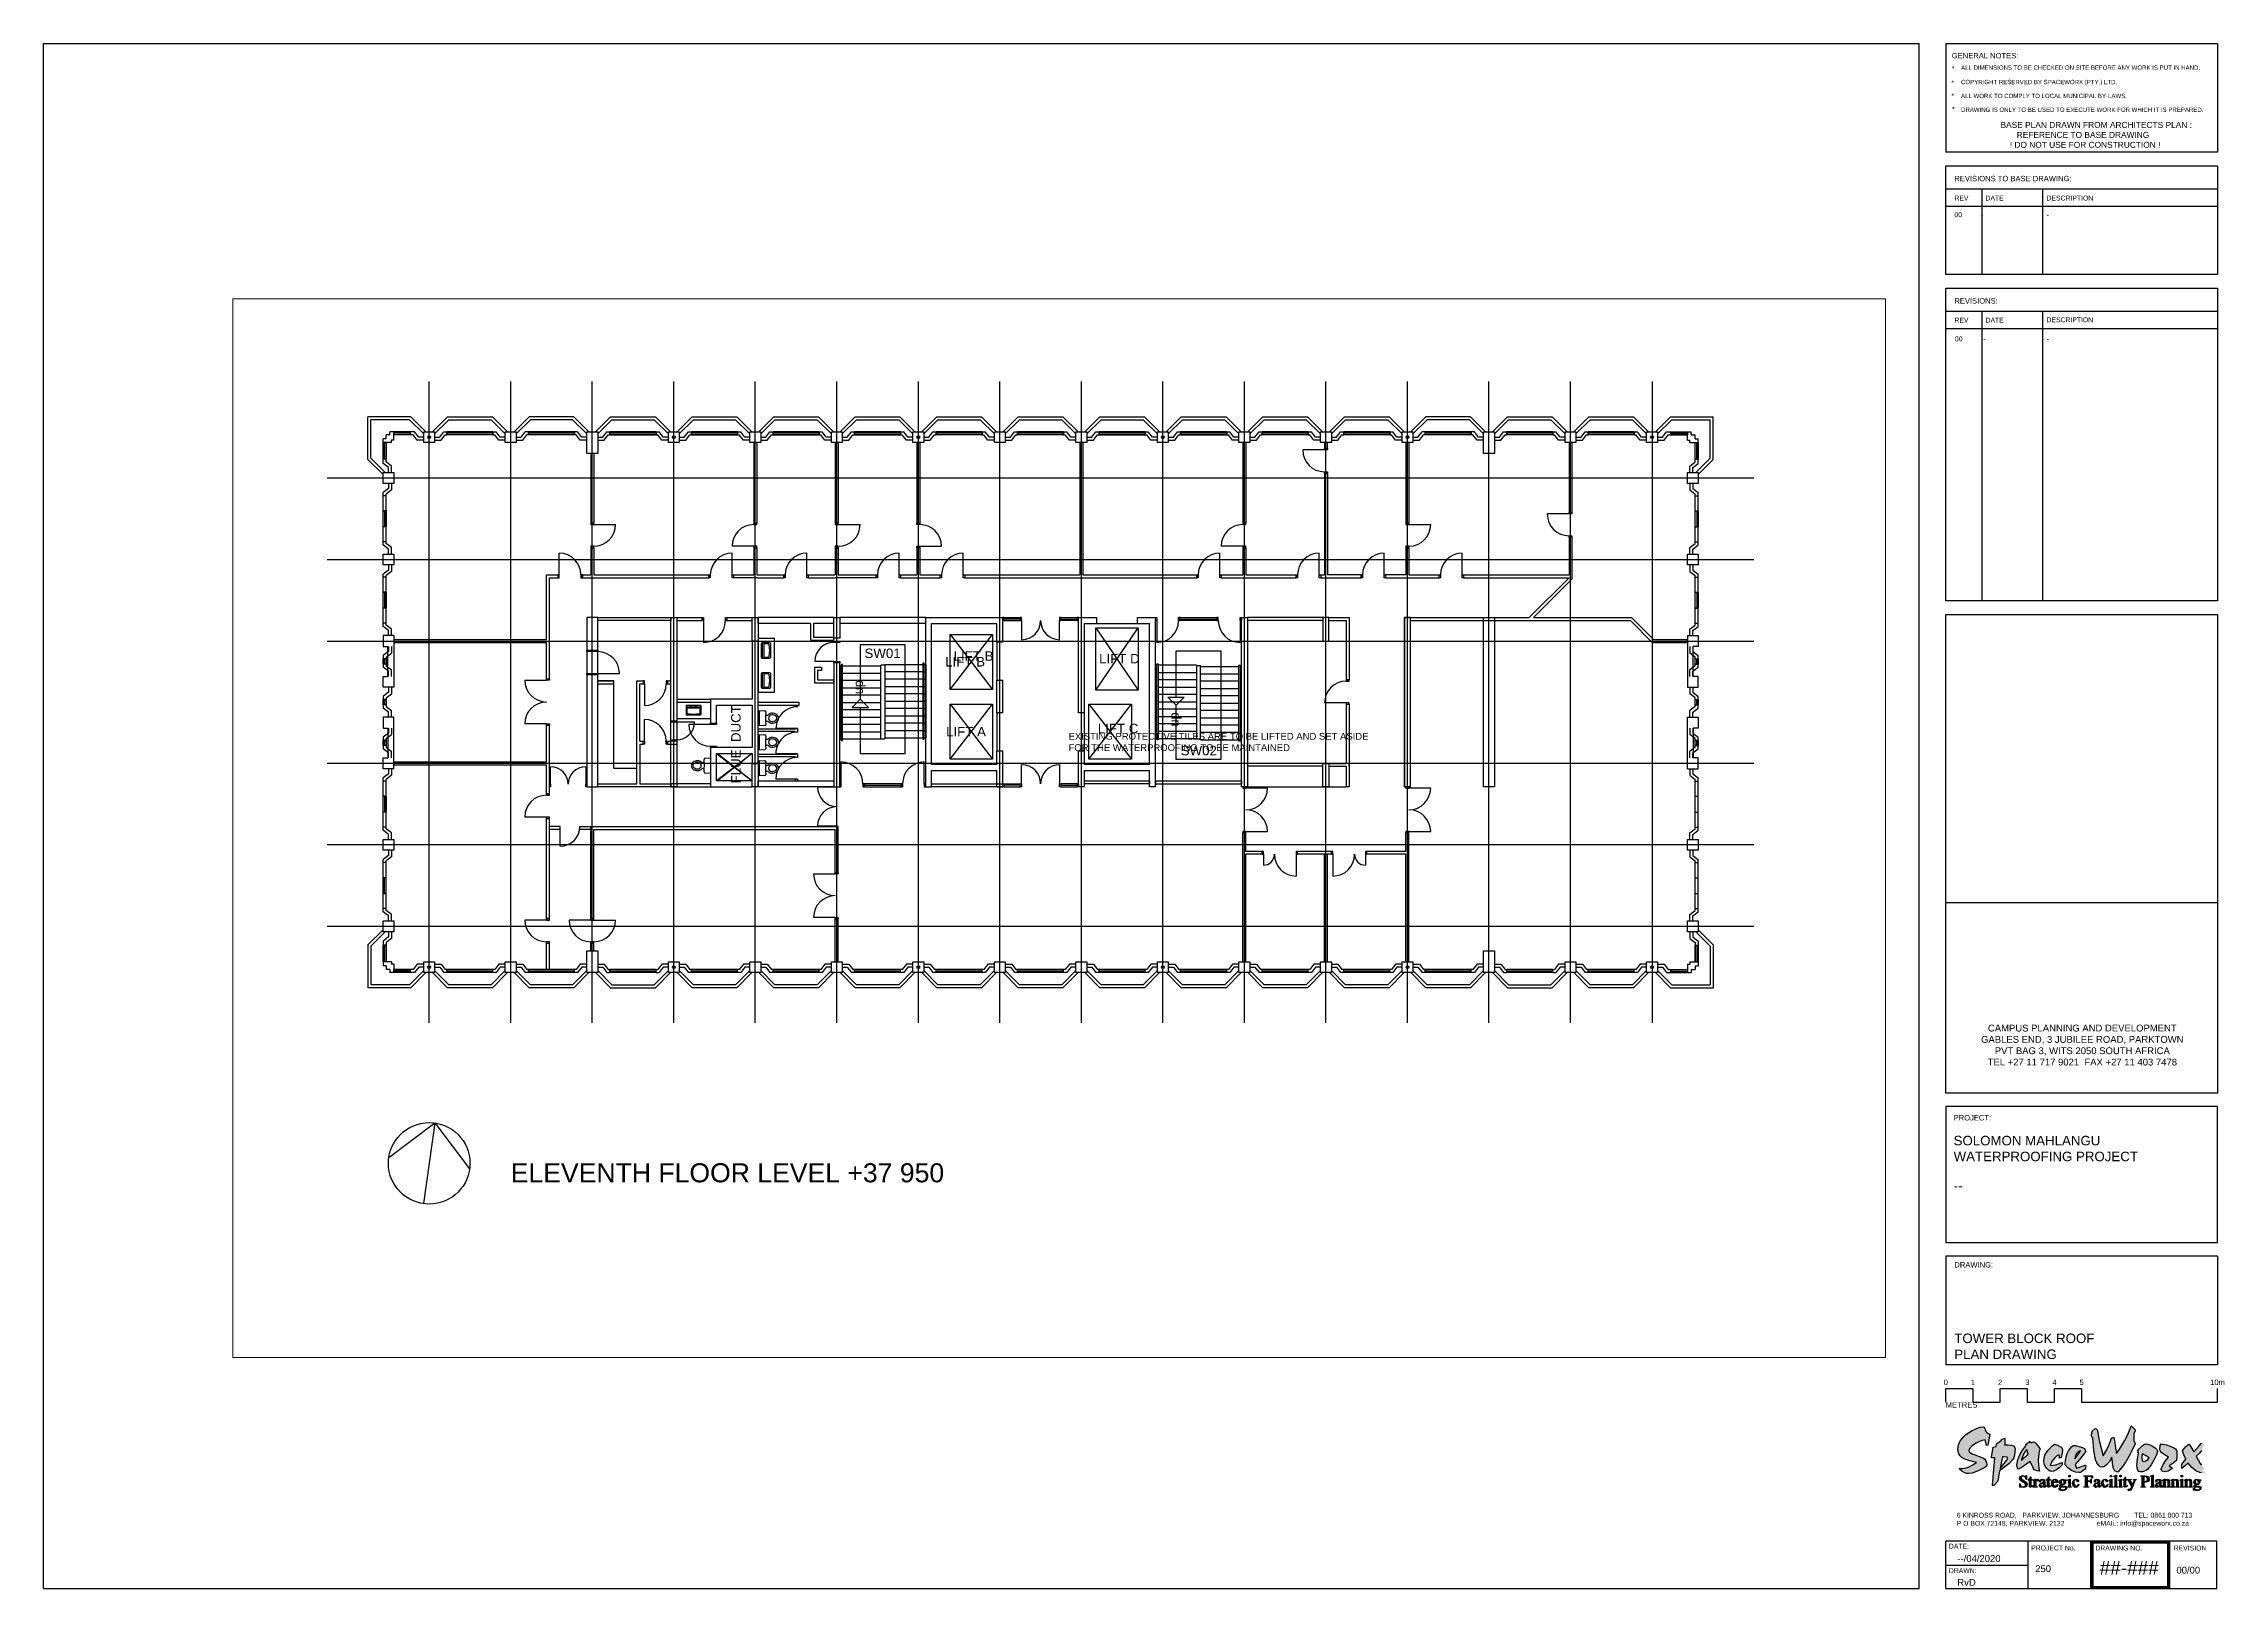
# Paper-space layout '11th Floor' of a CAD drawing. Header units: millimetres. Extents: x 1 to 804, y 6 to 574.
# The model-space entities are those that its viewports show. They can reach past a viewport. Long polylines and large blocks are cut down to what shows.
import ezdxf

# ---------------------------------------------------------------- set-up
doc = ezdxf.new("R2010")
doc.units = ezdxf.units.MM
doc.header["$XCLIPFRAME"] = 0
for name, pattern in [('DASHED', [19.05, 12.7, -6.35]), ('PCENTRE', [50.8, 31.75, -6.35, 6.35, -6.35]), ('PCENTRE2', [28.575, 19.05, -3.175, 3.175, -3.175])]:
    doc.linetypes.add(name, pattern=pattern)
for name, color, linetype in [('11th Floor - Doors Windows and Openings', 7, 'Continuous'), ('11th Floor - General', 7, 'Continuous'), ('11th Floor - Multi-View Blocks', 7, 'Continuous'), ('11th Floor - Stairs', 7, 'Continuous'), ('11th Floor - Structural Members', 7, 'Continuous'), ('11th Floor - Text and Leaders', 7, 'Continuous'), ('11th Floor - Walls', 7, 'Continuous'), ('Boundaries_and_building_grids', 140, 'PCENTRE2'), ('Third Floor - Text and Leaders', 1, 'Continuous'), ('Title_Sheet', 1, 'Continuous')]:
    doc.layers.add(name, color=color, linetype=linetype)
doc.styles.add('arial', font='arial.ttf')
doc.styles.add('Arial1', font='arial.ttf')
doc.styles.add('Text_Style_1', font='arial.ttf', dxfattribs={"width": 0.999})
picture_1 = doc.add_image_def('image1.jpg', size_in_pixel=(1027, 638))

msp = doc.modelspace()

# ---------------------------------------------------------------- linework, layer by layer
at = {"layer": '11th Floor - Doors Windows and Openings', "color": 1, "linetype": 'Continuous'}
for p, q in [((-24228, 9921, 37950), (-24833, 9921, 37950)), ((-21186, 9976, 37950), (-22880, 9976, 37950)), ((-22880, 9866, 37950), (-22880, 9976, 37950)), ((-21186, 9921, 37950), (-22880, 9921, 37950)), ((-21186, 9866, 37950), (-22880, 9866, 37950)), ((-21186, 9866, 37950), (-21186, 9976, 37950)), ((-18186, 9976, 37950), (-19880, 9976, 37950)), ((-19880, 9866, 37950), (-19880, 9976, 37950)), ((-18186, 9921, 37950), (-19880, 9921, 37950)), ((-18186, 9866, 37950), (-19880, 9866, 37950)), ((-18186, 9866, 37950), (-18186, 9976, 37950)), ((-16880, 9866, 37950), (-16880, 9976, 37950)), ((-15186, 9976, 37950), (-16880, 9976, 37950)), ((-15186, 9921, 37950), (-16880, 9921, 37950)), ((-15186, 9866, 37950), (-16880, 9866, 37950)), ((-15186, 9866, 37950), (-15186, 9976, 37950)), ((-13880, 9866, 37950), (-13880, 9976, 37950)), ((-12186, 9976, 37950), (-13880, 9976, 37950)), ((-12186, 9921, 37950), (-13880, 9921, 37950)), ((-12186, 9866, 37950), (-13880, 9866, 37950)), ((-12186, 9866, 37950), (-12186, 9976, 37950)), ((-10880, 9866, 37950), (-10880, 9976, 37950)), ((-9186, 9976, 37950), (-10880, 9976, 37950)), ((-9186, 9921, 37950), (-10880, 9921, 37950)), ((-9186, 9866, 37950), (-10880, 9866, 37950)), ((-9186, 9866, 37950), (-9186, 9976, 37950)), ((-6186, 9976, 37950), (-7880, 9976, 37950)), ((-7880, 9866, 37950), (-7880, 9976, 37950)), ((-6186, 9921, 37950), (-7880, 9921, 37950)), ((-6186, 9866, 37950), (-7880, 9866, 37950)), ((-6186, 9866, 37950), (-6186, 9976, 37950)), ((-4880, 9866, 37950), (-4880, 9976, 37950)), ((-3186, 9976, 37950), (-4880, 9976, 37950)), ((-3186, 9921, 37950), (-4880, 9921, 37950)), ((-3186, 9866, 37950), (-4880, 9866, 37950)), ((-3186, 9866, 37950), (-3186, 9976, 37950)), ((-186, 9976, 37950), (-1880, 9976, 37950)), ((-1880, 9866, 37950), (-1880, 9976, 37950)), ((-186, 9921, 37950), (-1880, 9921, 37950)), ((-186, 9866, 37950), (-1880, 9866, 37950)), ((-186, 9866, 37950), (-186, 9976, 37950)), ((2814, 9976, 37950), (1120, 9976, 37950)), ((1120, 9866, 37950), (1120, 9976, 37950)), ((2814, 9921, 37950), (1120, 9921, 37950)), ((2814, 9866, 37950), (1120, 9866, 37950)), ((2814, 9866, 37950), (2814, 9976, 37950)), ((5814, 9976, 37950), (4120, 9976, 37950)), ((4120, 9866, 37950), (4120, 9976, 37950)), ((5814, 9921, 37950), (4120, 9921, 37950)), ((5814, 9866, 37950), (4120, 9866, 37950)), ((5814, 9866, 37950), (5814, 9976, 37950)), ((7120, 9866, 37950), (7120, 9976, 37950)), ((8814, 9976, 37950), (7120, 9976, 37950)), ((8814, 9921, 37950), (7120, 9921, 37950)), ((8814, 9866, 37950), (7120, 9866, 37950)), ((8814, 9866, 37950), (8814, 9976, 37950)), ((11814, 9976, 37950), (10120, 9976, 37950)), ((10120, 9866, 37950), (10120, 9976, 37950)), ((11814, 9921, 37950), (10120, 9921, 37950)), ((11814, 9866, 37950), (10120, 9866, 37950)), ((11814, 9866, 37950), (11814, 9976, 37950)), ((14814, 9976, 37950), (13120, 9976, 37950)), ((13120, 9866, 37950), (13120, 9976, 37950)), ((14814, 9921, 37950), (13120, 9921, 37950)), ((14814, 9866, 37950), (13120, 9866, 37950)), ((14814, 9866, 37950), (14814, 9976, 37950)), ((16120, 9866, 37950), (16120, 9976, 37950)), ((17814, 9976, 37950), (16120, 9976, 37950)), ((17814, 9921, 37950), (16120, 9921, 37950)), ((17814, 9866, 37950), (16120, 9866, 37950)), ((17814, 9866, 37950), (17814, 9976, 37950)), ((20814, 9976, 37950), (19120, 9976, 37950)), ((19120, 9866, 37950), (19120, 9976, 37950)), ((20814, 9921, 37950), (19120, 9921, 37950)), ((20814, 9866, 37950), (19120, 9866, 37950)), ((20814, 9866, 37950), (20814, 9976, 37950)), ((22162, 9921, 37950), (22767, 9921, 37950)), ((-25178, 8971, 37950), (-25178, 9576, 37950)), ((23112, 8971, 37950), (23112, 9576, 37950)), ((-25178, 7069, 37950), (-25178, 6482, 37950)), ((23112, 7069, 37950), (23112, 6482, 37950)), ((-25178, 4069, 37950), (-25178, 3482, 37950)), ((23112, 4069, 37950), (23112, 3482, 37950)), ((-13433, 3026, 37950), (-13433, 2226, 37950)), ((-2373, 3136, 37950), (-1783, 3136, 37950)), ((-1783, 3081, 37950), (-2373, 3081, 37950)), ((-2373, 3026, 37950), (-1783, 3026, 37950)), ((-1733, 3026, 37950), (-1733, 2326, 37950)), ((-333, 2326, 37950), (-333, 3026, 37950)), ((-283, 3136, 37950), (307, 3136, 37950)), ((-283, 3081, 37950), (307, 3081, 37950)), ((307, 3026, 37950), (-283, 3026, 37950)), ((3247, 3026, 37950), (3247, 2226, 37950)), ((4047, 3026, 37950), (4047, 3136, 37950)), ((4097, 3026, 37950), (4097, 3136, 37950)), ((4097, 3136, 37950), (5457, 3136, 37950)), ((4097, 3026, 37950), (4097, 3136, 37950)), ((5457, 3026, 37950), (4097, 3026, 37950)), ((5457, 3026, 37950), (5457, 3136, 37950)), ((5507, 3026, 37950), (5507, 3136, 37950)), ((6307, 3026, 37950), (6307, 2226, 37950)), ((-25178, 1623, 37950), (-25178, 1429, 37950)), ((23112, 1429, 37950), (23112, 1623, 37950)), ((-17333, 1086, 37950), (-16533, 1086, 37950)), ((-8643, 1526, 37950), (-9343, 1526, 37950)), ((-25178, 123, 37950), (-25178, -71, 37950)), ((-15613, 701, 37950), (-15613, -99, 37950)), ((10217, 1, 37950), (9417, 1, 37950)), ((23112, -71, 37950), (23112, 123, 37950)), ((-15613, -1409, 37950), (-15613, -609, 37950)), ((-13773, -709, 37950), (-14423, -709, 37950)), ((-13183, -794, 37950), (-13983, -794, 37950)), ((-25178, -1377, 37950), (-25178, -1571, 37950)), ((-9973, -943, 37950), (-10773, -943, 37950)), ((23112, -1571, 37950), (23112, -1377, 37950)), ((-9978, -1873, 37950), (-10778, -1873, 37950)), ((-8373, -2974, 37950), (-8373, -2174, 37950)), ((-5313, -2974, 37950), (-5313, -2174, 37950)), ((-1733, -2974, 37950), (-1733, -2274, 37950)), ((-333, -2274, 37950), (-333, -2974, 37950)), ((-9978, -2803, 37950), (-10778, -2803, 37950)), ((-7573, -2974, 37950), (-7573, -3084, 37950)), ((-6113, -2974, 37950), (-7573, -2974, 37950)), ((-7573, -3084, 37950), (-6113, -3084, 37950)), ((-7523, -2974, 37950), (-7523, -3084, 37950)), ((-7523, -2974, 37950), (-7523, -3084, 37950)), ((-6163, -2974, 37950), (-6163, -3084, 37950)), ((-6113, -2974, 37950), (-6113, -3084, 37950)), ((-2373, -2974, 37950), (-1783, -2974, 37950)), ((-1783, -3029, 37950), (-2373, -3029, 37950)), ((-2373, -3084, 37950), (-1783, -3084, 37950)), ((307, -2974, 37950), (-283, -2974, 37950)), ((-283, -3029, 37950), (307, -3029, 37950)), ((-283, -3084, 37950), (307, -3084, 37950)), ((357, -3084, 37950), (357, -2974, 37950)), ((-25178, -3431, 37950), (-25178, -4018, 37950)), ((-25123, -6431, 37950), (-25233, -6431, 37950)), ((-25233, -6431, 37950), (-25233, -7018, 37950)), ((-25233, -7018, 37950), (-25123, -7018, 37950)), ((-25178, -7018, 37950), (-25178, -6431, 37950)), ((-25123, -7018, 37950), (-25123, -6431, 37950)), ((-25178, -8919, 37950), (-25178, -9524, 37950)), ((23112, -8919, 37950), (23112, -9524, 37950)), ((-24228, -9869, 37950), (-24833, -9869, 37950)), ((-21186, -9814, 37950), (-22880, -9814, 37950)), ((-22880, -9924, 37950), (-22880, -9814, 37950)), ((-21186, -9869, 37950), (-22880, -9869, 37950)), ((-21186, -9924, 37950), (-22880, -9924, 37950)), ((-21186, -9924, 37950), (-21186, -9814, 37950)), ((-18186, -9814, 37950), (-19880, -9814, 37950)), ((-19880, -9924, 37950), (-19880, -9814, 37950)), ((-18186, -9869, 37950), (-19880, -9869, 37950)), ((-18186, -9924, 37950), (-19880, -9924, 37950)), ((-18186, -9924, 37950), (-18186, -9814, 37950)), ((-16880, -9924, 37950), (-16880, -9814, 37950)), ((-15186, -9814, 37950), (-16880, -9814, 37950)), ((-15186, -9869, 37950), (-16880, -9869, 37950)), ((-15186, -9924, 37950), (-16880, -9924, 37950)), ((-15186, -9924, 37950), (-15186, -9814, 37950)), ((-12186, -9814, 37950), (-13880, -9814, 37950)), ((-13880, -9924, 37950), (-13880, -9814, 37950)), ((-12186, -9869, 37950), (-13880, -9869, 37950)), ((-12186, -9924, 37950), (-13880, -9924, 37950)), ((-12186, -9924, 37950), (-12186, -9814, 37950)), ((-10880, -9924, 37950), (-10880, -9814, 37950)), ((-9186, -9814, 37950), (-10880, -9814, 37950)), ((-9186, -9869, 37950), (-10880, -9869, 37950)), ((-9186, -9924, 37950), (-10880, -9924, 37950)), ((-9186, -9924, 37950), (-9186, -9814, 37950)), ((-7880, -9924, 37950), (-7880, -9814, 37950)), ((-6186, -9814, 37950), (-7880, -9814, 37950)), ((-6186, -9869, 37950), (-7880, -9869, 37950)), ((-6186, -9924, 37950), (-7880, -9924, 37950)), ((-6186, -9924, 37950), (-6186, -9814, 37950)), ((-3186, -9814, 37950), (-4880, -9814, 37950)), ((-4880, -9924, 37950), (-4880, -9814, 37950)), ((-3186, -9869, 37950), (-4880, -9869, 37950)), ((-3186, -9924, 37950), (-4880, -9924, 37950)), ((-3186, -9924, 37950), (-3186, -9814, 37950)), ((-186, -9814, 37950), (-1880, -9814, 37950)), ((-1880, -9924, 37950), (-1880, -9814, 37950)), ((-186, -9869, 37950), (-1880, -9869, 37950)), ((-186, -9924, 37950), (-1880, -9924, 37950)), ((-186, -9924, 37950), (-186, -9814, 37950)), ((1120, -9924, 37950), (1120, -9814, 37950)), ((2814, -9814, 37950), (1120, -9814, 37950)), ((2814, -9869, 37950), (1120, -9869, 37950)), ((2814, -9924, 37950), (1120, -9924, 37950)), ((2814, -9924, 37950), (2814, -9814, 37950)), ((4120, -9924, 37950), (4120, -9814, 37950)), ((5814, -9814, 37950), (4120, -9814, 37950)), ((5814, -9869, 37950), (4120, -9869, 37950)), ((5814, -9924, 37950), (4120, -9924, 37950)), ((5814, -9924, 37950), (5814, -9814, 37950)), ((7120, -9924, 37950), (7120, -9814, 37950)), ((8814, -9814, 37950), (7120, -9814, 37950)), ((8814, -9869, 37950), (7120, -9869, 37950)), ((8814, -9924, 37950), (7120, -9924, 37950)), ((8814, -9924, 37950), (8814, -9814, 37950)), ((11814, -9814, 37950), (10120, -9814, 37950)), ((10120, -9924, 37950), (10120, -9814, 37950)), ((11814, -9869, 37950), (10120, -9869, 37950)), ((11814, -9924, 37950), (10120, -9924, 37950)), ((11814, -9924, 37950), (11814, -9814, 37950)), ((13120, -9924, 37950), (13120, -9814, 37950)), ((14814, -9814, 37950), (13120, -9814, 37950)), ((14814, -9869, 37950), (13120, -9869, 37950)), ((14814, -9924, 37950), (13120, -9924, 37950)), ((14814, -9924, 37950), (14814, -9814, 37950)), ((16120, -9924, 37950), (16120, -9814, 37950)), ((17814, -9814, 37950), (16120, -9814, 37950)), ((17814, -9869, 37950), (16120, -9869, 37950)), ((17814, -9924, 37950), (16120, -9924, 37950)), ((17814, -9924, 37950), (17814, -9814, 37950)), ((20814, -9814, 37950), (19120, -9814, 37950)), ((19120, -9924, 37950), (19120, -9814, 37950)), ((20814, -9869, 37950), (19120, -9869, 37950)), ((20814, -9924, 37950), (19120, -9924, 37950)), ((20814, -9924, 37950), (20814, -9814, 37950)), ((22162, -9869, 37950), (22767, -9869, 37950))]:
    msp.add_line(p, q, dxfattribs=at)
at = {"layer": '11th Floor - Doors Windows and Openings', "color": 1, "linetype": 'Continuous', "lineweight": -3}
for p, q in [((9412, 9306, 37950), (8612, 9306, 37950)), ((-17478, 6561, 37950), (-16678, 6561, 37950)), ((-8478, 6561, 37950), (-7678, 6561, 37950)), ((12522, 6561, 37950), (13322, 6561, 37950)), ((18412, 6951, 37950), (17612, 6951, 37950)), ((-11588, 5761, 37950), (-12388, 5761, 37950)), ((-5478, 5761, 37950), (-4678, 5761, 37950)), ((6412, 5761, 37950), (5612, 5761, 37950)), ((-18748, 4711, 37950), (-18748, 5511, 37950)), ((-12388, 4711, 37950), (-12388, 5511, 37950)), ((-9633, 4711, 37950), (-9633, 5511, 37950)), ((-6238, 4711, 37950), (-6238, 5511, 37950)), ((-3878, 4711, 37950), (-3878, 5511, 37950)), ((5562, 4711, 37950), (5562, 5511, 37950)), ((9223, 4711, 37950), (9223, 5511, 37950)), ((11612, 4711, 37950), (11612, 5511, 37950)), ((14481, 4711, 37950), (14481, 5511, 37950)), ((-20018, 832, 37950), (-19218, 832, 37950)), ((-19218, -768, 37950), (-20018, -768, 37950)), ((-19067, -2995, 37950), (-19067, -2348, 37950)), ((-17773, -2348, 37950), (-17773, -2995, 37950)), ((-9245, -3094, 37950), (-8523, -3094, 37950)), ((7322, -3134, 37950), (6522, -3134, 37950)), ((13322, -3134, 37950), (12522, -3134, 37950)), ((-19218, -4199, 37950), (-20018, -4199, 37950)), ((-18709, -5272, 37950), (-18709, -4549, 37950)), ((-8523, -4539, 37950), (-9245, -4539, 37950)), ((6522, -4734, 37950), (7322, -4734, 37950)), ((12522, -4734, 37950), (13322, -4734, 37950)), ((7172, -5572, 37950), (7172, -5972, 37950)), ((8372, -5572, 37950), (8372, -6372, 37950)), ((9722, -5572, 37950), (9722, -6372, 37950)), ((10922, -5572, 37950), (10922, -5972, 37950)), ((-9388, -6292, 37950), (-8588, -6292, 37950)), ((-19218, -7989, 37950), (-20018, -7989, 37950)), ((-17588, -7989, 37950), (-18388, -7989, 37950)), ((-17478, -7989, 37950), (-16678, -7989, 37950)), ((-8588, -7892, 37950), (-9388, -7892, 37950))]:
    msp.add_line(p, q, dxfattribs=at)
at = {"layer": '11th Floor - Doors Windows and Openings', "color": 1, "linetype": 'Continuous', "elevation": 37950}
for points in [[(-24833, 9976), (-24228, 9976), (-24228, 9866), (-24833, 9866)], [(22162, 9976), (22767, 9976), (22767, 9866), (22162, 9866)], [(-25233, 9576), (-25123, 9576), (-25123, 8971), (-25233, 8971)], [(23057, 9576), (23167, 9576), (23167, 8971), (23057, 8971)], [(-25233, 7069), (-25123, 7069), (-25123, 6482), (-25233, 6482)], [(23057, 7069), (23167, 7069), (23167, 6482), (23057, 6482)], [(-25233, 4069), (-25123, 4069), (-25123, 3482), (-25233, 3482)], [(23057, 4069), (23167, 4069), (23167, 3482), (23057, 3482)], [(4097, 3136), (4047, 3136), (4047, 3026), (4097, 3026)], [(5507, 3136), (5457, 3136), (5457, 3026), (5507, 3026)], [(-25233, 1623), (-25123, 1623), (-25123, 1429), (-25233, 1429)], [(23057, 1623), (23167, 1623), (23167, 1429), (23057, 1429)], [(-25233, 123), (-25123, 123), (-25123, -71), (-25233, -71)], [(23057, 123), (23167, 123), (23167, -71), (23057, -71)], [(-25233, -1377), (-25123, -1377), (-25123, -1571), (-25233, -1571)], [(23057, -1377), (23167, -1377), (23167, -1571), (23057, -1571)], [(-25233, -3431), (-25123, -3431), (-25123, -4018), (-25233, -4018)], [(-25233, -8919), (-25123, -8919), (-25123, -9524), (-25233, -9524)], [(23057, -8919), (23167, -8919), (23167, -9524), (23057, -9524)], [(-24833, -9814), (-24228, -9814), (-24228, -9924), (-24833, -9924)], [(22162, -9814), (22767, -9814), (22767, -9924), (22162, -9924)]]:
    msp.add_lwpolyline(points, close=True, dxfattribs=at)
at = {"layer": '11th Floor - Doors Windows and Openings', "color": 1, "linetype": 'Continuous', "lineweight": -3, "elevation": 37950}
for points in [[(9412, 9306), (9412, 9356), (9522, 9356), (9522, 9306), (9412, 9306)], [(9412, 8456), (9412, 8506), (9522, 8506), (9522, 8456), (9412, 8456)], [(-17478, 6561), (-17478, 6611), (-17588, 6611), (-17588, 6561), (-17478, 6561)], [(-11588, 6611), (-11588, 6561), (-11478, 6561), (-11478, 6611), (-11588, 6611)], [(-8478, 6561), (-8478, 6611), (-8588, 6611), (-8588, 6561), (-8478, 6561)], [(-5478, 6611), (-5478, 6561), (-5588, 6561), (-5588, 6611), (-5478, 6611)], [(6412, 6611), (6412, 6561), (6522, 6561), (6522, 6611), (6412, 6611)], [(12522, 6561), (12522, 6611), (12412, 6611), (12412, 6561), (12522, 6561)], [(18412, 6951), (18412, 7001), (18522, 7001), (18522, 6951), (18412, 6951)], [(-17478, 5711), (-17478, 5761), (-17588, 5761), (-17588, 5711), (-17478, 5711)], [(-11588, 5761), (-11588, 5711), (-11478, 5711), (-11478, 5761), (-11588, 5761)], [(-8478, 5711), (-8478, 5761), (-8588, 5761), (-8588, 5711), (-8478, 5711)], [(-5478, 5761), (-5478, 5711), (-5588, 5711), (-5588, 5761), (-5478, 5761)], [(6412, 5761), (6412, 5711), (6522, 5711), (6522, 5761), (6412, 5761)], [(12522, 5711), (12522, 5761), (12412, 5761), (12412, 5711), (12522, 5711)], [(18412, 6101), (18412, 6151), (18522, 6151), (18522, 6101), (18412, 6101)], [(-18748, 4711), (-18798, 4711), (-18798, 4601), (-18748, 4601), (-18748, 4711)], [(-17898, 4711), (-17948, 4711), (-17948, 4601), (-17898, 4601), (-17898, 4711)], [(-13238, 4711), (-13188, 4711), (-13188, 4601), (-13238, 4601), (-13238, 4711)], [(-12388, 4711), (-12338, 4711), (-12338, 4601), (-12388, 4601), (-12388, 4711)], [(-10483, 4711), (-10433, 4711), (-10433, 4601), (-10483, 4601), (-10483, 4711)], [(-9633, 4711), (-9583, 4711), (-9583, 4601), (-9633, 4601), (-9633, 4711)], [(-7088, 4711), (-7038, 4711), (-7038, 4601), (-7088, 4601), (-7088, 4711)], [(-6238, 4711), (-6188, 4711), (-6188, 4601), (-6238, 4601), (-6238, 4711)], [(-4728, 4711), (-4678, 4711), (-4678, 4601), (-4728, 4601), (-4728, 4711)], [(-3878, 4711), (-3828, 4711), (-3828, 4601), (-3878, 4601), (-3878, 4711)], [(4712, 4711), (4762, 4711), (4762, 4601), (4712, 4601), (4712, 4711)], [(5562, 4711), (5612, 4711), (5612, 4601), (5562, 4601), (5562, 4711)], [(8373, 4711), (8423, 4711), (8423, 4601), (8373, 4601), (8373, 4711)], [(9223, 4711), (9273, 4711), (9273, 4601), (9223, 4601), (9223, 4711)], [(10762, 4711), (10812, 4711), (10812, 4601), (10762, 4601), (10762, 4711)], [(11612, 4711), (11662, 4711), (11662, 4601), (11612, 4601), (11612, 4711)], [(13631, 4711), (13681, 4711), (13681, 4601), (13631, 4601), (13631, 4711)], [(14481, 4711), (14531, 4711), (14531, 4601), (14481, 4601), (14481, 4711)], [(-19218, 832), (-19218, 882), (-19108, 882), (-19108, 832), (-19218, 832)], [(-19218, -818), (-19218, -768), (-19108, -768), (-19108, -818), (-19218, -818)], [(-19108, -2995), (-19067, -2995), (-19067, -3084), (-19108, -3084), (-19108, -2995)], [(-17773, -2995), (-17733, -2995), (-17733, -3084), (-17773, -3084), (-17773, -2995)], [(6522, -3134), (6522, -3084), (6412, -3084), (6412, -3134), (6522, -3134)], [(12522, -3134), (12522, -3084), (12412, -3084), (12412, -3134), (12522, -3134)], [(-19218, -3349), (-19218, -3399), (-19108, -3399), (-19108, -3349), (-19218, -3349)], [(-19218, -4199), (-19218, -4249), (-19108, -4249), (-19108, -4199), (-19218, -4199)], [(6522, -4784), (6522, -4734), (6412, -4734), (6412, -4784), (6522, -4784)], [(12522, -4784), (12522, -4734), (12412, -4734), (12412, -4784), (12522, -4784)], [(7172, -5572), (7172, -5462), (7122, -5462), (7122, -5572), (7172, -5572)], [(8372, -5572), (8422, -5572), (8422, -5462), (8372, -5462), (8372, -5572)], [(9722, -5572), (9722, -5462), (9672, -5462), (9672, -5572), (9722, -5572)], [(10922, -5572), (10972, -5572), (10972, -5462), (10922, -5462), (10922, -5572)], [(-8588, -6292), (-8588, -6242), (-8478, -6242), (-8478, -6292), (-8588, -6292)], [(-19108, -7989), (-19108, -7939), (-19218, -7939), (-19218, -7989), (-19108, -7989)], [(-17478, -7989), (-17478, -7939), (-17588, -7939), (-17588, -7989), (-17478, -7989)], [(-8588, -7942), (-8588, -7892), (-8478, -7892), (-8478, -7942), (-8588, -7942)], [(-19108, -8839), (-19108, -8789), (-19218, -8789), (-19218, -8839), (-19108, -8839)], [(-17478, -8839), (-17478, -8789), (-17588, -8789), (-17588, -8839), (-17478, -8839)]]:
    msp.add_lwpolyline(points, dxfattribs=at)
at = {"layer": '11th Floor - Doors Windows and Openings', "color": 1, "linetype": 'Continuous', "elevation": 37950}
for points in [[(-13433, 3026), (-13483, 3026), (-13483, 3136), (-13433, 3136), (-13433, 3026)], [(-12583, 3026), (-12633, 3026), (-12633, 3136), (-12583, 3136), (-12583, 3026)], [(-2373, 3136), (-2423, 3136), (-2423, 3026), (-2373, 3026), (-2373, 3136)], [(-1733, 3136), (-1783, 3136), (-1783, 3026), (-1733, 3026), (-1733, 3136)], [(-283, 3136), (-333, 3136), (-333, 3026), (-283, 3026), (-283, 3136)], [(357, 3136), (307, 3136), (307, 3026), (357, 3026), (357, 3136)], [(3247, 3026), (3197, 3026), (3197, 3136), (3247, 3136), (3247, 3026)], [(4097, 3081), (4097, 3081), (5457, 3081)], [(6357, 3026), (6307, 3026), (6307, 3136), (6357, 3136), (6357, 3026)], [(-17333, 1886), (-17733, 1886), (-17733, 1936), (-17333, 1936), (-17333, 1886)], [(-8423, 2226), (-8643, 2226), (-8643, 2276), (-8423, 2276), (-8423, 2226)], [(-17333, 1036), (-17733, 1036), (-17733, 1086), (-17333, 1086), (-17333, 1036)], [(-15663, 701), (-15613, 701), (-15613, 811), (-15663, 811), (-15663, 701)], [(-14813, 701), (-14763, 701), (-14763, 811), (-14813, 811), (-14813, 701)], [(-8423, 1476), (-8643, 1476), (-8643, 1526), (-8423, 1526), (-8423, 1476)], [(10217, 851), (10217, 801), (10327, 801), (10327, 851), (10217, 851)], [(10217, 1), (10217, -49), (10327, -49), (10327, 1), (10217, 1)], [(-14423, -709), (-14643, -709), (-14643, -659), (-14423, -659), (-14423, -709)], [(-13183, -794), (-13183, -744), (-12963, -744), (-12963, -794), (-13183, -794)], [(-14423, -1409), (-14643, -1409), (-14643, -1359), (-14423, -1359), (-14423, -1409)], [(-13183, -1644), (-13183, -1594), (-12963, -1594), (-12963, -1644), (-13183, -1644)], [(-8373, -2974), (-8423, -2974), (-8423, -3084), (-8373, -3084), (-8373, -2974)], [(-7523, -2974), (-7523, -3029), (-6163, -3029)], [(-5263, -2974), (-5313, -2974), (-5313, -3084), (-5263, -3084), (-5263, -2974)], [(-2373, -3084), (-2423, -3084), (-2423, -2974), (-2373, -2974), (-2373, -3084)], [(-1733, -3084), (-1783, -3084), (-1783, -2974), (-1733, -2974), (-1733, -3084)], [(-283, -3084), (-333, -3084), (-333, -2974), (-283, -2974), (-283, -3084)], [(357, -3084), (307, -3084), (307, -2974), (357, -2974), (357, -3084)]]:
    msp.add_lwpolyline(points, dxfattribs=at)
at = {"layer": '11th Floor - Doors Windows and Openings', "color": 1, "linetype": 'DASHED', "elevation": 37950}
for points in [[(-15663, -1409), (-15613, -1409), (-15613, -1519), (-15663, -1519), (-15663, -1409)], [(-14813, -1409), (-14763, -1409), (-14763, -1519), (-14813, -1519), (-14813, -1409)]]:
    msp.add_lwpolyline(points, dxfattribs=at)
at = {"layer": '11th Floor - Doors Windows and Openings', "color": 1, "linetype": 'Continuous', "lineweight": -3}
for centre, radius, start, end in [((9412, 9306, 37950), 800, 180, 270), ((-17478, 6561, 37950), 800, 270, 0), ((-11588, 5761, 37950), 800, 90, 180), ((-8478, 6561, 37950), 800, 270, 0), ((-5478, 5761, 37950), 800, 0, 90), ((6412, 5761, 37950), 800, 90, 180), ((12522, 6561, 37950), 800, 270, 0), ((18412, 6951, 37950), 800, 180, 270), ((-18748, 4711, 37950), 800, 0, 90), ((-12388, 4711, 37950), 800, 90, 180), ((-9633, 4711, 37950), 800, 90, 180), ((-6238, 4711, 37950), 800, 90, 180), ((-3878, 4711, 37950), 800, 90, 180), ((5562, 4711, 37950), 800, 90, 180), ((9223, 4711, 37950), 800, 90, 180), ((11612, 4711, 37950), 800, 90, 180), ((14481, 4711, 37950), 800, 90, 180), ((-19218, 832, 37950), 800, 180, 270), ((-19218, -768, 37950), 800, 90, 180), ((-19067, -2995, 37950), 647, 0, 90), ((-17773, -2995, 37950), 647, 90, 180), ((-8523, -3094, 37950), 722, 180, 270), ((6522, -3134, 37950), 800, 270, 0), ((12522, -3134, 37950), 800, 270, 0), ((-19218, -4199, 37950), 800, 90, 180), ((-8523, -4539, 37950), 722, 90, 180), ((6522, -4734, 37950), 800, 0, 90), ((12522, -4734, 37950), 800, 0, 90), ((-18709, -4549, 37950), 722, 270, 0), ((7172, -5572, 37950), 400, 270, 0), ((8372, -5572, 37950), 800, 180, 270), ((9722, -5572, 37950), 800, 270, 0), ((10922, -5572, 37950), 400, 180, 270), ((-8588, -6292, 37950), 800, 180, 270), ((-8588, -7892, 37950), 800, 90, 180), ((-19218, -7989, 37950), 800, 180, 270), ((-17588, -7989, 37950), 800, 180, 270), ((-17478, -7989, 37950), 800, 270, 0)]:
    msp.add_arc(centre, radius, start, end, dxfattribs=at)
at = {"layer": '11th Floor - Doors Windows and Openings', "color": 1, "linetype": 'Continuous'}
for centre, radius, start, end in [((-13433, 3026, 37950), 800, 270, 0), ((-1733, 3026, 37950), 700, 270, 0), ((-333, 3026, 37950), 700, 180, 270), ((3247, 3026, 37950), 800, 270, 0), ((6307, 3026, 37950), 800, 180, 270), ((-17333, 1086, 37950), 800, 0, 90), ((-8643, 1526, 37950), 700, 90, 180), ((-15613, 701, 37950), 800, 270, 0), ((10217, 1, 37950), 800, 90, 180), ((-15613, -1409, 37950), 800, 0, 90), ((-14423, -709, 37950), 650, 270, 0), ((-13183, -794, 37950), 800, 180, 270), ((-9973, -943, 37950), 800, 90, 180), ((-9978, -1873, 37950), 800, 89.60593, 179.99904), ((-9978, -2803, 37950), 800, 90, 180), ((-8373, -2974, 37950), 800, 0, 90), ((-5313, -2974, 37950), 800, 90, 180), ((-1733, -2974, 37950), 700, 0, 90), ((-333, -2974, 37950), 700, 90, 180)]:
    msp.add_arc(centre, radius, start, end, dxfattribs=at)
at = {"layer": '11th Floor - General', "linetype": 'Continuous'}
for p, q in [((-16733, -2418, 37950), (-16733, 701, 37950)), ((-15898, -2418, 37950), (-16733, -2418, 37950))]:
    msp.add_line(p, q, dxfattribs=at)
at = {"layer": '11th Floor - General', "color": 8, "linetype": 'Continuous'}
for p, q in [((-12963, -1864, 37950), (-11643, -2864, 37950)), ((-11643, -1864, 37950), (-12963, -2864, 37950))]:
    msp.add_line(p, q, dxfattribs=at)
at = {"layer": '11th Floor - Multi-View Blocks', "color": 1, "linetype": 'Continuous'}
for p, q in [((-11319, 2172, 37950), (-11319, 1678, 37950)), ((-10998, 2205, 37950), (-11286, 2205, 37950)), ((-11286, 1645, 37950), (-10998, 1645, 37950)), ((-11269, 1645, 37950), (-11269, 2205, 37950)), ((-11220, 2205, 37950), (-11220, 1645, 37950)), ((-11052, 2172, 37950), (-11220, 2172, 37950)), ((-11220, 1678, 37950), (-11052, 1678, 37950)), ((-10966, 1678, 37950), (-10966, 2172, 37950)), ((-11319, 1069, 37950), (-11319, 575, 37950)), ((-10998, 1102, 37950), (-11286, 1102, 37950)), ((-11269, 542, 37950), (-11269, 1102, 37950)), ((-11220, 1102, 37950), (-11220, 542, 37950)), ((-11052, 1069, 37950), (-11220, 1069, 37950)), ((-10966, 575, 37950), (-10966, 1069, 37950)), ((-11286, 542, 37950), (-10998, 542, 37950)), ((-11220, 575, 37950), (-11052, 575, 37950)), ((-14423, -574, 37950), (-13183, -574, 37950)), ((-14083, -124, 37950), (-14083, -412, 37950)), ((-14083, -141, 37950), (-13523, -141, 37950)), ((-13523, -190, 37950), (-14083, -190, 37950)), ((-13556, -91, 37950), (-14050, -91, 37950)), ((-14050, -190, 37950), (-14050, -358, 37950)), ((-14050, -445, 37950), (-13556, -445, 37950)), ((-13556, -358, 37950), (-13556, -190, 37950)), ((-13523, -412, 37950), (-13523, -124, 37950)), ((-11380, -278, 37950), (-11186, -290, 37950)), ((-11157, -453, 37950), (-11106, -453, 37950)), ((-11157, -673, 37950), (-11106, -673, 37950)), ((-11380, -1164, 37950), (-11186, -1176, 37950)), ((-11157, -1339, 37950), (-11106, -1339, 37950)), ((-11157, -1559, 37950), (-11106, -1559, 37950)), ((-13410, -2199, 37950), (-13461, -2199, 37950)), ((-11380, -2119, 37950), (-11186, -2132, 37950)), ((-11157, -2294, 37950), (-11106, -2294, 37950)), ((-13410, -2419, 37950), (-13461, -2419, 37950)), ((-13187, -2594, 37950), (-13381, -2582, 37950)), ((-11157, -2514, 37950), (-11106, -2514, 37950))]:
    msp.add_line(p, q, dxfattribs=at)
at = {"layer": '11th Floor - Multi-View Blocks', "color": 1, "linetype": 'Continuous', "elevation": 37950}
for points in [[(-11423, 397), (-10823, 397), (-10823, 2371), (-11423, 2371), (-11423, 397)], [(-11186, -835), (-11380, -848), (-11380, -278)], [(-11186, -1721), (-11380, -1734), (-11380, -1164)], [(-13381, -2037), (-13187, -2024), (-13187, -2594)], [(-11186, -2677), (-11380, -2689), (-11380, -2119)]]:
    msp.add_lwpolyline(points, dxfattribs=at)
at = {"layer": '11th Floor - Multi-View Blocks', "color": 1, "linetype": 'Continuous'}
for centre, radius, start, end in [((-11286, 2172, 37950), 32.9, 90, 180), ((-11160, 1925, 37950), 159, 133.60268, 226.39732), ((-11286, 1678, 37950), 32.9, 180, 270), ((-11052, 2139, 37950), 32.9, 10.8419, 90), ((-11052, 1711, 37950), 32.9, 270, 349.1581), ((-12170, 1925, 37950), 1171, 349.15813, 10.84188), ((-10998, 2172, 37950), 32.9, 0, 90), ((-10998, 1678, 37950), 32.9, 270, 0), ((-11286, 1069, 37950), 32.9, 90, 180), ((-11160, 822, 37950), 159, 133.60268, 226.39732), ((-11052, 1037, 37950), 32.9, 10.8419, 90), ((-12170, 822, 37950), 1171, 349.15813, 10.84188), ((-10998, 1069, 37950), 32.9, 0, 90), ((-11286, 575, 37950), 32.9, 180, 270), ((-11052, 608, 37950), 32.9, 270, 349.1581), ((-10998, 575, 37950), 32.9, 270, 0), ((-14050, -124, 37950), 32.9, 90, 180), ((-14050, -412, 37950), 32.9, 180, 270), ((-14017, -358, 37950), 32.9, 180, 259.1577), ((-13803, 760, 37950), 1171, 259.15813, 280.84189), ((-13803, -251, 37950), 159, 43.60236, 136.39764), ((-13589, -358, 37950), 32.9, 280.8423, 0), ((-13556, -124, 37950), 32.9, 0, 90), ((-13556, -412, 37950), 32.9, 270, 0), ((-11189, -330, 37950), 40, 354.61023, 86.34666), ((-11189, -795, 37950), 40, 273.65334, 5.38977), ((-8722, -563, 37950), 2437, 174.60984, 185.39016), ((-11106, -373, 37950), 80, 270, 313.62995), ((-11106, -753, 37950), 80, 46.36945, 90), ((-10925, -563, 37950), 182, 90, 133.63), ((-10925, -563, 37950), 182, 226.37028, 270), ((-10925, -563, 37950), 121, 90, 270), ((-10925, -689, 37950), 309, 53.37353, 90), ((-10925, -699, 37950), 258, 56.67046, 90), ((-10925, -426, 37950), 258, 270, 303.3294), ((-10925, -436, 37950), 309, 270, 306.62647), ((-10835, -563, 37950), 94.1, 0, 56.67013), ((-10835, -563, 37950), 94.1, 303.32946, 0), ((-10831, -563, 37950), 151, 0, 53.37368), ((-10831, -563, 37950), 151, 306.62632, 0), ((-11189, -1216, 37950), 40, 354.61023, 86.34666), ((-8722, -1449, 37950), 2437, 174.60984, 185.39016), ((-11106, -1259, 37950), 80, 270, 313.62995), ((-11106, -1639, 37950), 80, 46.36937, 90), ((-10925, -1449, 37950), 182, 90, 133.63), ((-10925, -1449, 37950), 182, 226.37026, 270), ((-10925, -1449, 37950), 121, 90, 270), ((-10925, -1576, 37950), 309, 53.37353, 90), ((-10925, -1586, 37950), 258, 56.67044, 90), ((-10925, -1312, 37950), 258, 270, 303.3294), ((-10925, -1322, 37950), 309, 270, 306.62647), ((-10835, -1449, 37950), 94.1, 0, 56.67013), ((-10835, -1449, 37950), 94.1, 303.32946, 0), ((-10831, -1449, 37950), 151, 0, 53.3737), ((-10831, -1449, 37950), 151, 306.62634, 0), ((-13736, -2309, 37950), 151, 126.62615, 180), ((-13736, -2309, 37950), 151, 180, 233.37357), ((-13642, -2436, 37950), 309, 90, 126.62626), ((-13732, -2309, 37950), 94.1, 123.32915, 180), ((-13732, -2309, 37950), 94.1, 180, 236.67003), ((-13642, -2446, 37950), 258, 90, 123.32932), ((-13642, -2173, 37950), 258, 236.67053, 270), ((-13642, -2309, 37950), 182, 46.37005, 90), ((-13642, -2309, 37950), 121, 270, 90), ((-13461, -2119, 37950), 80, 226.36945, 270), ((-13378, -2077, 37950), 40, 93.65246, 185.38989), ((-15845, -2309, 37950), 2437, 354.60987, 5.39016), ((-11189, -1682, 37950), 40, 273.65332, 5.38977), ((-11189, -2171, 37950), 40, 354.61023, 86.34666), ((-8722, -2404, 37950), 2437, 174.60984, 185.39016), ((-11106, -2214, 37950), 80, 270, 313.62995), ((-10925, -2404, 37950), 182, 90, 133.63), ((-10925, -2404, 37950), 121, 90, 270), ((-10925, -2531, 37950), 309, 53.37352, 90), ((-10925, -2541, 37950), 258, 56.67046, 90), ((-10835, -2404, 37950), 94.1, 0, 56.67013), ((-10835, -2404, 37950), 94.1, 303.32946, 0), ((-10831, -2404, 37950), 151, 0, 53.37366), ((-10831, -2404, 37950), 151, 306.62634, 0), ((-13642, -2183, 37950), 309, 233.37374, 270), ((-13642, -2309, 37950), 182, 270, 313.63048), ((-13461, -2499, 37950), 80, 90, 133.62995), ((-13378, -2542, 37950), 40, 174.61011, 266.34765), ((-11189, -2637, 37950), 40, 273.65334, 5.38977), ((-11106, -2594, 37950), 80, 46.36945, 90), ((-10925, -2404, 37950), 182, 226.37026, 270), ((-10925, -2267, 37950), 258, 270, 303.3294), ((-10925, -2278, 37950), 309, 270, 306.62648)]:
    msp.add_arc(centre, radius, start, end, dxfattribs=at)
at = {"layer": '11th Floor - Stairs', "color": 8, "linetype": 'Continuous'}
for p, q in [((-4366, 2511, 37950), (-2804, 490, 37950)), ((-4366, 490, 37950), (-2804, 2511, 37950)), ((996, 2764, 37950), (2558, 464, 37950)), ((996, 464, 37950), (2558, 2764, 37950)), ((-4366, -2068, 37950), (-2804, -47, 37950)), ((-4366, -47, 37950), (-2804, -2068, 37950)), ((746, -47, 37950), (2309, -2068, 37950)), ((746, -2068, 37950), (2309, -47, 37950))]:
    msp.add_line(p, q, dxfattribs=at)
at = {"layer": '11th Floor - Stairs', "color": 1, "linetype": 'Continuous'}
for p, q in [((-8423, 1366, 37950), (-8373, 1366, 37950)), ((-8423, 1366, 37950), (-8423, -1334, 37950)), ((-8373, 1096, 37950), (-8423, 1096, 37950)), ((-8373, 826, 37950), (-8423, 826, 37950)), ((-8323, 1416, 37950), (-8373, 1416, 37950)), ((-8373, 1416, 37950), (-8373, -1384, 37950)), ((-8323, -1384, 37950), (-8323, 1416, 37950)), ((-8323, 1366, 37950), (-6918, 1366, 37950)), ((-8323, 1096, 37950), (-6918, 1096, 37950)), ((-6918, 826, 37950), (-8323, 826, 37950)), ((-6918, -1334, 37950), (-6918, 1391, 37950)), ((-6768, 1391, 37950), (-6918, 1391, 37950)), ((-6768, 1416, 37950), (-6768, -1318, 37950)), ((-6768, 1416, 37950), (-5363, 1416, 37950)), ((-5363, 1146, 37950), (-6768, 1146, 37950)), ((-5363, 876, 37950), (-6768, 876, 37950)), ((-5313, 1416, 37950), (-5263, 1416, 37950)), ((-5313, 1146, 37950), (-5263, 1146, 37950)), ((-5313, 876, 37950), (-5263, 876, 37950)), ((-5263, 1416, 37950), (-5263, -1284, 37950)), ((3197, -1314, 37950), (3197, 1386, 37950)), ((3247, 1386, 37950), (3197, 1386, 37950)), ((3247, 1116, 37950), (3197, 1116, 37950)), ((3247, 846, 37950), (3197, 846, 37950)), ((3247, 1436, 37950), (3297, 1436, 37950)), ((3247, -1364, 37950), (3247, 1436, 37950)), ((3297, 1436, 37950), (3297, -1364, 37950)), ((4702, 1386, 37950), (3297, 1386, 37950)), ((3297, 1116, 37950), (4702, 1116, 37950)), ((4702, 846, 37950), (3297, 846, 37950)), ((4702, 1386, 37950), (4702, -1339, 37950)), ((4702, 1370, 37950), (4852, 1370, 37950)), ((4852, -1364, 37950), (4852, 1370, 37950)), ((4852, 1336, 37950), (6257, 1336, 37950)), ((4852, 1066, 37950), (6257, 1066, 37950)), ((6307, 1336, 37950), (6357, 1336, 37950)), ((6307, 1066, 37950), (6357, 1066, 37950)), ((6357, -1364, 37950), (6357, 1336, 37950)), ((-8373, 556, 37950), (-8423, 556, 37950)), ((-8373, 286, 37950), (-8423, 286, 37950)), ((-8373, 16, 37950), (-8423, 16, 37950)), ((-8323, 556, 37950), (-6918, 556, 37950)), ((-6918, 286, 37950), (-8323, 286, 37950)), ((-8323, 16, 37950), (-6918, 16, 37950)), ((-6768, 606, 37950), (-5363, 606, 37950)), ((-5363, 336, 37950), (-6768, 336, 37950)), ((-6768, 66, 37950), (-5363, 66, 37950)), ((-5313, 606, 37950), (-5263, 606, 37950)), ((-5313, 336, 37950), (-5263, 336, 37950)), ((-5313, 66, 37950), (-5263, 66, 37950)), ((3247, 576, 37950), (3197, 576, 37950)), ((3247, 306, 37950), (3197, 306, 37950)), ((3247, 36, 37950), (3197, 36, 37950)), ((3297, 576, 37950), (4702, 576, 37950)), ((4702, 306, 37950), (3297, 306, 37950)), ((3297, 36, 37950), (4702, 36, 37950)), ((6257, 796, 37950), (4852, 796, 37950)), ((4852, 526, 37950), (6257, 526, 37950)), ((6257, 256, 37950), (4852, 256, 37950)), ((6307, 796, 37950), (6357, 796, 37950)), ((6307, 526, 37950), (6357, 526, 37950)), ((6307, 256, 37950), (6357, 256, 37950)), ((-8373, -254, 37950), (-8423, -254, 37950)), ((-8373, -524, 37950), (-8423, -524, 37950)), ((-8373, -794, 37950), (-8423, -794, 37950)), ((-6918, -254, 37950), (-8323, -254, 37950)), ((-8323, -524, 37950), (-6918, -524, 37950)), ((-6918, -794, 37950), (-8323, -794, 37950)), ((-5363, -204, 37950), (-6768, -204, 37950)), ((-6768, -474, 37950), (-5363, -474, 37950)), ((-5363, -744, 37950), (-6768, -744, 37950)), ((-5313, -204, 37950), (-5263, -204, 37950)), ((-5313, -474, 37950), (-5263, -474, 37950)), ((-5313, -744, 37950), (-5263, -744, 37950)), ((3247, -234, 37950), (3197, -234, 37950)), ((3247, -504, 37950), (3197, -504, 37950)), ((3247, -774, 37950), (3197, -774, 37950)), ((4702, -234, 37950), (3297, -234, 37950)), ((3297, -504, 37950), (4702, -504, 37950)), ((4702, -774, 37950), (3297, -774, 37950)), ((4852, -14, 37950), (6257, -14, 37950)), ((6257, -284, 37950), (4852, -284, 37950)), ((4852, -554, 37950), (6257, -554, 37950)), ((6307, -14, 37950), (6357, -14, 37950)), ((6307, -284, 37950), (6357, -284, 37950)), ((6307, -554, 37950), (6357, -554, 37950)), ((-8373, -1064, 37950), (-8423, -1064, 37950)), ((-8373, -1334, 37950), (-8423, -1334, 37950)), ((-8373, -1384, 37950), (-8323, -1384, 37950)), ((-8323, -1064, 37950), (-6918, -1064, 37950)), ((-6918, -1334, 37950), (-8323, -1334, 37950)), ((-6918, -1318, 37950), (-6768, -1318, 37950)), ((-6768, -1014, 37950), (-5363, -1014, 37950)), ((-6768, -1284, 37950), (-5363, -1284, 37950)), ((-5313, -1014, 37950), (-5263, -1014, 37950)), ((-5313, -1284, 37950), (-5263, -1284, 37950)), ((3247, -1044, 37950), (3197, -1044, 37950)), ((3197, -1314, 37950), (3247, -1314, 37950)), ((3297, -1364, 37950), (3247, -1364, 37950)), ((3297, -1044, 37950), (4702, -1044, 37950)), ((3297, -1314, 37950), (4702, -1314, 37950)), ((4852, -1339, 37950), (4702, -1339, 37950)), ((6257, -824, 37950), (4852, -824, 37950)), ((6257, -1094, 37950), (4852, -1094, 37950)), ((4852, -1364, 37950), (6257, -1364, 37950)), ((6307, -824, 37950), (6357, -824, 37950)), ((6307, -1094, 37950), (6357, -1094, 37950)), ((6307, -1364, 37950), (6357, -1364, 37950))]:
    msp.add_line(p, q, dxfattribs=at)
at = {"layer": '11th Floor - Stairs', "color": 8, "linetype": 'Continuous', "elevation": 37950}
for points in [[(-2804, 490), (-4366, 490), (-4366, 2511), (-2804, 2511), (-2804, 490)], [(2558, 464), (996, 464), (996, 2764), (2558, 2764), (2558, 464)], [(-2804, -2068), (-4366, -2068), (-4366, -47), (-2804, -47), (-2804, -2068)], [(2309, -2068), (746, -2068), (746, -47), (2309, -47), (2309, -2068)]]:
    msp.add_lwpolyline(points, dxfattribs=at)
at = {"layer": '11th Floor - Stairs', "color": 1, "linetype": 'Continuous', "elevation": 37950}
for points in [[(-7670, -165), (-7670, -1865), (-6015, -1865), (-6015, 2135)], [(-6015, 2135), (-7670, 2135), (-7670, 135)], [(3950, 216), (3950, 1917), (5605, 1917), (5605, -2084)], [(-5313, 1466), (-5363, 1466), (-5363, -1334), (-5313, -1334), (-5313, 1466)], [(6307, -1414), (6257, -1414), (6257, 1386), (6307, 1386), (6307, -1414)], [(-7670, 135), (-7970, -165), (-7370, -165), (-7670, 135)], [(3950, -84), (3650, 216), (4250, 216), (3950, -84)], [(5605, -2084), (3950, -2084), (3950, -84)]]:
    msp.add_lwpolyline(points, dxfattribs=at)
at = {"layer": '11th Floor - Structural Members', "color": 5, "linetype": 'Continuous'}
for p, q in [((-5263, 3136, 37950), (-2423, 3136, 37950)), ((-5263, -3084, 37950), (-5263, 3136, 37950)), ((-5043, 2916, 37950), (-2643, 2916, 37950)), ((-5043, -2264, 37950), (-5043, 2916, 37950)), ((-2643, 2236, 37950), (-2643, 2916, 37950)), ((-2423, 2236, 37950), (-2423, 3136, 37950)), ((357, -364, 37950), (357, 3136, 37950)), ((357, 3136, 37950), (1027, 3136, 37950)), ((577, -364, 37950), (577, 2916, 37950)), ((577, 2916, 37950), (1027, 2916, 37950)), ((1027, 3136, 37950), (1027, 2916, 37950)), ((1027, 2916, 37950), (2527, 2916, 37950)), ((2527, 3136, 37950), (3197, 3136, 37950)), ((2527, 2916, 37950), (2527, 3136, 37950)), ((2527, 2916, 37950), (2977, 2916, 37950)), ((2977, -2264, 37950), (2977, 2916, 37950)), ((3197, -3084, 37950), (3197, 3136, 37950)), ((-2643, 2236, 37950), (-2643, 836, 37950)), ((-2423, 2236, 37950), (-2643, 2236, 37950)), ((-2643, -364, 37950), (-2643, 836, 37950)), ((-2643, 836, 37950), (-2423, 836, 37950)), ((-2423, -364, 37950), (-2423, 836, 37950)), ((-2423, -364, 37950), (-2643, -364, 37950)), ((-2643, -364, 37950), (-2643, -1764, 37950)), ((577, -364, 37950), (357, -364, 37950)), ((577, -1764, 37950), (577, -364, 37950)), ((-2643, -2264, 37950), (-5043, -2264, 37950)), ((-2643, -1764, 37950), (-2423, -1764, 37950)), ((-2643, -2264, 37950), (-2643, -1764, 37950)), ((-2423, -3084, 37950), (-2423, -1764, 37950)), ((357, -1764, 37950), (577, -1764, 37950)), ((357, -3084, 37950), (357, -1764, 37950)), ((577, -2264, 37950), (577, -1764, 37950)), ((2977, -2264, 37950), (577, -2264, 37950)), ((-5263, -3084, 37950), (-5043, -3084, 37950)), ((-5043, -3084, 37950), (-5043, -2484, 37950)), ((-5043, -2484, 37950), (-2643, -2484, 37950)), ((-2643, -3084, 37950), (-2643, -2484, 37950)), ((-2643, -3084, 37950), (-2423, -3084, 37950)), ((577, -3084, 37950), (357, -3084, 37950)), ((577, -3084, 37950), (577, -2484, 37950)), ((577, -2484, 37950), (2977, -2484, 37950)), ((2977, -3084, 37950), (2977, -2484, 37950)), ((3197, -3084, 37950), (2977, -3084, 37950))]:
    msp.add_line(p, q, dxfattribs=at)
at = {"layer": '11th Floor - Structural Members', "color": 8, "linetype": 'Continuous'}
for p, q in [((-11643, -1864, 37950), (-12923, -2864, 37950)), ((-12923, -1864, 37950), (-11643, -2864, 37950))]:
    msp.add_line(p, q, dxfattribs=at)
at = {"layer": '11th Floor - Structural Members', "color": 5, "linetype": 'Continuous', "elevation": 37950}
for points in [[(-23333, 9576), (-23733, 9576), (-23733, 9976), (-23333, 9976), (-23333, 9576)], [(-20333, 9576), (-20733, 9576), (-20733, 9976), (-20333, 9976), (-20333, 9576)], [(-17733, 9976), (-17333, 9976), (-17333, 9176), (-17733, 9176), (-17733, 9976)], [(-14333, 9576), (-14733, 9576), (-14733, 9976), (-14333, 9976), (-14333, 9576)], [(-11333, 9576), (-11733, 9576), (-11733, 9976), (-11333, 9976), (-11333, 9576)], [(-8333, 9576), (-8733, 9576), (-8733, 9976), (-8333, 9976), (-8333, 9576)], [(-5333, 9576), (-5733, 9576), (-5733, 9976), (-5333, 9976), (-5333, 9576)], [(-2333, 9576), (-2733, 9576), (-2733, 9976), (-2333, 9976), (-2333, 9576)], [(667, 9576), (267, 9576), (267, 9976), (667, 9976), (667, 9576)], [(3667, 9576), (3267, 9576), (3267, 9976), (3667, 9976), (3667, 9576)], [(6667, 9576), (6267, 9576), (6267, 9976), (6667, 9976), (6667, 9576)], [(9667, 9576), (9267, 9576), (9267, 9976), (9667, 9976), (9667, 9576)], [(12667, 9576), (12267, 9576), (12267, 9976), (12667, 9976), (12667, 9576)], [(15267, 9976), (15667, 9976), (15667, 9176), (15267, 9176), (15267, 9976)], [(18667, 9576), (18267, 9576), (18267, 9976), (18667, 9976), (18667, 9576)], [(21667, 9576), (21267, 9576), (21267, 9976), (21667, 9976), (21667, 9576)], [(-24833, 8076), (-25233, 8076), (-25233, 8476), (-24833, 8476), (-24833, 8076)], [(23167, 8076), (22767, 8076), (22767, 8476), (23167, 8476), (23167, 8076)], [(-24833, 5076), (-25233, 5076), (-25233, 5476), (-24833, 5476), (-24833, 5076)], [(23167, 5076), (22767, 5076), (22767, 5476), (23167, 5476), (23167, 5076)], [(-24833, 2476), (-25233, 2476), (-25233, 2076), (-25053, 2076)], [(15667, -3084), (15267, -3084), (15267, 3136), (15667, 3136), (15667, -3084)], [(22767, 2476), (23167, 2476), (23167, 2076), (22987, 2076)], [(-24833, 576), (-25233, 576), (-25233, 976), (-25053, 976)], [(22767, 576), (23167, 576), (23167, 976), (22987, 976)], [(-24833, -524), (-25233, -524), (-25233, -924), (-25053, -924)], [(22767, -524), (23167, -524), (23167, -924), (22987, -924)], [(-24833, -2424), (-25233, -2424), (-25233, -2024), (-25053, -2024)], [(22767, -2424), (23167, -2424), (23167, -2024), (22987, -2024)], [(-24833, -5424), (-25233, -5424), (-25233, -5024), (-24833, -5024), (-24833, -5424)], [(23167, -5424), (22767, -5424), (22767, -5024), (23167, -5024), (23167, -5424)], [(-24833, -8424), (-25233, -8424), (-25233, -8024), (-24833, -8024), (-24833, -8424)], [(23167, -8424), (22767, -8424), (22767, -8024), (23167, -8024), (23167, -8424)], [(-23333, -9924), (-23733, -9924), (-23733, -9524), (-23333, -9524), (-23333, -9924)], [(-20333, -9924), (-20733, -9924), (-20733, -9524), (-20333, -9524), (-20333, -9924)], [(-17333, -9924), (-17733, -9924), (-17733, -9124), (-17333, -9124), (-17333, -9924)], [(-14333, -9924), (-14733, -9924), (-14733, -9524), (-14333, -9524), (-14333, -9924)], [(-11333, -9924), (-11733, -9924), (-11733, -9524), (-11333, -9524), (-11333, -9924)], [(-8333, -9924), (-8733, -9924), (-8733, -9524), (-8333, -9524), (-8333, -9924)], [(-5333, -9924), (-5733, -9924), (-5733, -9524), (-5333, -9524), (-5333, -9924)], [(-2333, -9924), (-2733, -9924), (-2733, -9524), (-2333, -9524), (-2333, -9924)], [(667, -9924), (267, -9924), (267, -9524), (667, -9524), (667, -9924)], [(3667, -9924), (3267, -9924), (3267, -9524), (3667, -9524), (3667, -9924)], [(6667, -9924), (6267, -9924), (6267, -9524), (6667, -9524), (6667, -9924)], [(9667, -9924), (9267, -9924), (9267, -9524), (9667, -9524), (9667, -9924)], [(12667, -9924), (12267, -9924), (12267, -9524), (12667, -9524), (12667, -9924)], [(15667, -9924), (15267, -9924), (15267, -9124), (15667, -9124), (15667, -9924)], [(18667, -9924), (18267, -9924), (18267, -9524), (18667, -9524), (18667, -9924)], [(21667, -9924), (21267, -9924), (21267, -9524), (21667, -9524), (21667, -9924)]]:
    msp.add_lwpolyline(points, dxfattribs=at)
at = {"layer": '11th Floor - Structural Members', "color": 5, "linetype": 'Continuous', "lineweight": -3, "elevation": 37950}
for points in [[(-24833, 2476), (-24833, 576)], [(22767, 2476), (22767, 576)], [(-25053, 976), (-25053, 2076)], [(22987, 976), (22987, 2076)], [(-24833, -2424), (-24833, -524)], [(22767, -2424), (22767, -524)], [(-25053, -924), (-25053, -2024)], [(22987, -924), (22987, -2024)]]:
    msp.add_lwpolyline(points, dxfattribs=at)
for points in [[(-17333, 3136), (-17733, 3136), (-17733, -3084), (-17333, -3084)], [(-14423, 3136), (-14423, -3084), (-14643, -3084), (-14643, 3136)], [(-11643, 2276), (-11643, 3136), (-11423, 3136), (-11423, 2276)], [(-8423, 3136), (-8423, 2376), (-8643, 2376), (-8643, 3136)], [(6357, -3084), (6357, 3136), (6577, 3136), (6577, -3084)], [(9577, 2276), (9577, 3136), (9357, 3136), (9357, 2276)], [(12577, 3136), (12357, 3136), (12357, -3084), (12577, -3084)], [(-8423, 1476), (-8643, 1476), (-8643, -3084), (-8423, -3084)], [(-11423, -2224), (-11423, -3084), (-11643, -3084), (-11643, -2224)], [(9577, -2224), (9577, -3084), (9357, -3084), (9357, -2224)]]:
    msp.add_lwpolyline(points, close=True, dxfattribs=at)
at = {"layer": '11th Floor - Structural Members', "color": 5, "linetype": 'Continuous', "lineweight": -3}
for centre in [(-23533, 9776, 34500), (-14533, 9776, 34500), (-5533, 9776, 34500), (3467, 9776, 34500), (12467, 9776, 34500), (21467, 9776, 34500), (-23533, -9724, 34500), (-14533, -9724, 34500), (-5533, -9724, 34500), (3467, -9724, 34500), (12467, -9724, 34500), (21467, -9724, 34500)]:
    msp.add_circle(centre, 50, dxfattribs=at)
at = {"layer": '11th Floor - Walls', "color": 3, "linetype": 'Continuous'}
for p, q in [((-24210, 10531, 37950), (-25788, 10531, 37950)), ((-25788, 8953, 37950), (-25788, 10531, 37950)), ((-23657, 9976, 37950), (-24210, 10531, 37950)), ((-23408, 9976, 37950), (-22856, 10531, 37950)), ((-22856, 10531, 37950), (-21210, 10531, 37950)), ((-20657, 9976, 37950), (-21210, 10531, 37950)), ((-20408, 9976, 37950), (-19856, 10531, 37950)), ((-18210, 10531, 37950), (-19856, 10531, 37950)), ((-17657, 9976, 37950), (-18210, 10531, 37950)), ((-17408, 9976, 37950), (-16856, 10531, 37950)), ((-16856, 10531, 37950), (-15210, 10531, 37950)), ((-14657, 9976, 37950), (-15210, 10531, 37950)), ((-14408, 9976, 37950), (-13856, 10531, 37950)), ((-13856, 10531, 37950), (-12210, 10531, 37950)), ((-11657, 9976, 37950), (-12210, 10531, 37950)), ((-11408, 9976, 37950), (-10856, 10531, 37950)), ((-10856, 10531, 37950), (-9210, 10531, 37950)), ((-8657, 9976, 37950), (-9210, 10531, 37950)), ((-8408, 9976, 37950), (-7856, 10531, 37950)), ((-7856, 10531, 37950), (-6210, 10531, 37950)), ((-5657, 9976, 37950), (-6210, 10531, 37950)), ((-5408, 9976, 37950), (-4856, 10531, 37950)), ((-4856, 10531, 37950), (-3210, 10531, 37950)), ((-2657, 9976, 37950), (-3210, 10531, 37950)), ((-2408, 9976, 37950), (-1856, 10531, 37950)), ((-1856, 10531, 37950), (-210, 10531, 37950)), ((343, 9976, 37950), (-210, 10531, 37950)), ((592, 9976, 37950), (1144, 10531, 37950)), ((1144, 10531, 37950), (2790, 10531, 37950)), ((3343, 9976, 37950), (2790, 10531, 37950)), ((3592, 9976, 37950), (4144, 10531, 37950)), ((4144, 10531, 37950), (5790, 10531, 37950)), ((6343, 9976, 37950), (5790, 10531, 37950)), ((6592, 9976, 37950), (7144, 10531, 37950)), ((7144, 10531, 37950), (8790, 10531, 37950)), ((9343, 9976, 37950), (8790, 10531, 37950)), ((9592, 9976, 37950), (10144, 10531, 37950)), ((10144, 10531, 37950), (11790, 10531, 37950)), ((12343, 9976, 37950), (11790, 10531, 37950)), ((12592, 9976, 37950), (13144, 10531, 37950)), ((14790, 10531, 37950), (13144, 10531, 37950)), ((15343, 9976, 37950), (14790, 10531, 37950)), ((15592, 9976, 37950), (16144, 10531, 37950)), ((16144, 10531, 37950), (17790, 10531, 37950)), ((18343, 9976, 37950), (17790, 10531, 37950)), ((18592, 9976, 37950), (19144, 10531, 37950)), ((19144, 10531, 37950), (20790, 10531, 37950)), ((21343, 9976, 37950), (20790, 10531, 37950)), ((21592, 9976, 37950), (22144, 10531, 37950)), ((22144, 10531, 37950), (23722, 10531, 37950)), ((23722, 8953, 37950), (23722, 10531, 37950)), ((-25678, 8999, 37950), (-25678, 10421, 37950)), ((-24256, 10421, 37950), (-25678, 10421, 37950)), ((-25233, 9576, 37950), (-25233, 9721, 37950)), ((-25123, 9721, 37950), (-25233, 9721, 37950)), ((-25123, 9721, 37950), (-25123, 9866, 37950)), ((-24978, 9866, 37950), (-25123, 9866, 37950)), ((-24978, 9866, 37950), (-24978, 9976, 37950)), ((-24833, 9976, 37950), (-24978, 9976, 37950)), ((-24923, 9576, 37950), (-24923, 9665, 37950)), ((-24833, 9665, 37950), (-24923, 9665, 37950)), ((-24070, 9976, 37950), (-24833, 9976, 37950)), ((-24833, 9665, 37950), (-24833, 9976, 37950)), ((-24124, 9866, 37950), (-24833, 9866, 37950)), ((-23733, 9894, 37950), (-24256, 10421, 37950)), ((-24228, 9866, 37950), (-24228, 9976, 37950)), ((-23973, 9666, 37950), (-24124, 9866, 37950)), ((-23919, 9776, 37950), (-24070, 9976, 37950)), ((-23733, 9666, 37950), (-23973, 9666, 37950)), ((-23733, 9776, 37950), (-23919, 9776, 37950)), ((-23333, 9894, 37950), (-22810, 10421, 37950)), ((-23333, 9776, 37950), (-23146, 9776, 37950)), ((-23333, 9666, 37950), (-23092, 9666, 37950)), ((-23146, 9776, 37950), (-22996, 9976, 37950)), ((-23092, 9666, 37950), (-22942, 9866, 37950)), ((-22996, 9976, 37950), (-22880, 9976, 37950)), ((-22942, 9866, 37950), (-22880, 9866, 37950)), ((-22880, 9976, 37950), (-22880, 9866, 37950)), ((-22810, 10421, 37950), (-21256, 10421, 37950)), ((-20733, 9894, 37950), (-21256, 10421, 37950)), ((-21186, 9976, 37950), (-21186, 9866, 37950)), ((-21186, 9976, 37950), (-21070, 9976, 37950)), ((-21186, 9866, 37950), (-21124, 9866, 37950)), ((-20973, 9666, 37950), (-21124, 9866, 37950)), ((-20919, 9776, 37950), (-21070, 9976, 37950)), ((-20733, 9666, 37950), (-20973, 9666, 37950)), ((-20733, 9776, 37950), (-20919, 9776, 37950)), ((-20333, 9894, 37950), (-19810, 10421, 37950)), ((-20333, 9776, 37950), (-20146, 9776, 37950)), ((-20333, 9666, 37950), (-20092, 9666, 37950)), ((-20146, 9776, 37950), (-19996, 9976, 37950)), ((-20092, 9666, 37950), (-19942, 9866, 37950)), ((-19880, 9976, 37950), (-19996, 9976, 37950)), ((-19880, 9866, 37950), (-19942, 9866, 37950)), ((-19880, 9976, 37950), (-19880, 9866, 37950)), ((-18256, 10421, 37950), (-19810, 10421, 37950)), ((-17733, 9894, 37950), (-18256, 10421, 37950)), ((-18070, 9976, 37950), (-18186, 9976, 37950)), ((-18186, 9976, 37950), (-18186, 9866, 37950)), ((-18124, 9866, 37950), (-18186, 9866, 37950)), ((-17973, 9666, 37950), (-18124, 9866, 37950)), ((-17919, 9776, 37950), (-18070, 9976, 37950)), ((-17733, 9666, 37950), (-17973, 9666, 37950)), ((-17733, 9776, 37950), (-17919, 9776, 37950)), ((-17333, 9894, 37950), (-16810, 10421, 37950)), ((-17333, 9776, 37950), (-17146, 9776, 37950)), ((-17333, 9666, 37950), (-17092, 9666, 37950)), ((-17146, 9776, 37950), (-16996, 9976, 37950)), ((-17092, 9666, 37950), (-16942, 9866, 37950)), ((-16996, 9976, 37950), (-15070, 9976, 37950)), ((-16942, 9866, 37950), (-15124, 9866, 37950)), ((-16880, 9976, 37950), (-16880, 9866, 37950)), ((-16810, 10421, 37950), (-15256, 10421, 37950)), ((-14733, 9894, 37950), (-15256, 10421, 37950)), ((-15186, 9976, 37950), (-15186, 9866, 37950)), ((-14973, 9666, 37950), (-15124, 9866, 37950)), ((-14919, 9776, 37950), (-15070, 9976, 37950)), ((-14733, 9666, 37950), (-14973, 9666, 37950)), ((-14733, 9776, 37950), (-14919, 9776, 37950)), ((-14333, 9894, 37950), (-13810, 10421, 37950)), ((-14333, 9776, 37950), (-14146, 9776, 37950)), ((-14333, 9666, 37950), (-14092, 9666, 37950)), ((-14146, 9776, 37950), (-13996, 9976, 37950)), ((-14092, 9666, 37950), (-13942, 9866, 37950)), ((-13996, 9976, 37950), (-12070, 9976, 37950)), ((-13942, 9866, 37950), (-12124, 9866, 37950)), ((-13880, 9976, 37950), (-13880, 9866, 37950)), ((-13810, 10421, 37950), (-12256, 10421, 37950)), ((-11733, 9894, 37950), (-12256, 10421, 37950)), ((-12186, 9976, 37950), (-12186, 9866, 37950)), ((-11973, 9666, 37950), (-12124, 9866, 37950)), ((-11919, 9776, 37950), (-12070, 9976, 37950)), ((-11733, 9666, 37950), (-11973, 9666, 37950)), ((-11733, 9776, 37950), (-11919, 9776, 37950)), ((-11333, 9894, 37950), (-10810, 10421, 37950)), ((-11333, 9776, 37950), (-11146, 9776, 37950)), ((-11333, 9666, 37950), (-11092, 9666, 37950)), ((-11146, 9776, 37950), (-10996, 9976, 37950)), ((-11092, 9666, 37950), (-10942, 9866, 37950)), ((-10996, 9976, 37950), (-9070, 9976, 37950)), ((-10942, 9866, 37950), (-9124, 9866, 37950)), ((-10880, 9976, 37950), (-10880, 9866, 37950)), ((-10810, 10421, 37950), (-9256, 10421, 37950)), ((-8733, 9894, 37950), (-9256, 10421, 37950)), ((-9186, 9976, 37950), (-9186, 9866, 37950)), ((-8973, 9666, 37950), (-9124, 9866, 37950)), ((-8919, 9776, 37950), (-9070, 9976, 37950)), ((-8733, 9666, 37950), (-8973, 9666, 37950)), ((-8733, 9776, 37950), (-8919, 9776, 37950)), ((-8333, 9894, 37950), (-7810, 10421, 37950)), ((-8333, 9776, 37950), (-8146, 9776, 37950)), ((-8333, 9666, 37950), (-8092, 9666, 37950)), ((-8146, 9776, 37950), (-7996, 9976, 37950)), ((-8092, 9666, 37950), (-7942, 9866, 37950)), ((-7996, 9976, 37950), (-6070, 9976, 37950)), ((-7942, 9866, 37950), (-6124, 9866, 37950)), ((-7880, 9976, 37950), (-7880, 9866, 37950)), ((-7810, 10421, 37950), (-6256, 10421, 37950)), ((-5733, 9894, 37950), (-6256, 10421, 37950)), ((-6186, 9976, 37950), (-6186, 9866, 37950)), ((-5973, 9666, 37950), (-6124, 9866, 37950)), ((-5919, 9776, 37950), (-6070, 9976, 37950)), ((-5733, 9666, 37950), (-5973, 9666, 37950)), ((-5733, 9776, 37950), (-5919, 9776, 37950)), ((-5333, 9894, 37950), (-4810, 10421, 37950)), ((-5333, 9776, 37950), (-5146, 9776, 37950)), ((-5333, 9666, 37950), (-5092, 9666, 37950)), ((-5146, 9776, 37950), (-4996, 9976, 37950)), ((-5092, 9666, 37950), (-4942, 9866, 37950)), ((-4996, 9976, 37950), (-4880, 9976, 37950)), ((-4942, 9866, 37950), (-4880, 9866, 37950)), ((-4880, 9976, 37950), (-4880, 9866, 37950)), ((-4810, 10421, 37950), (-3256, 10421, 37950)), ((-2733, 9894, 37950), (-3256, 10421, 37950)), ((-3186, 9976, 37950), (-3186, 9866, 37950)), ((-3186, 9976, 37950), (-3070, 9976, 37950)), ((-3186, 9866, 37950), (-3124, 9866, 37950)), ((-2973, 9666, 37950), (-3124, 9866, 37950)), ((-2919, 9776, 37950), (-3070, 9976, 37950)), ((-2733, 9666, 37950), (-2973, 9666, 37950)), ((-2733, 9776, 37950), (-2919, 9776, 37950)), ((-2333, 9894, 37950), (-1810, 10421, 37950)), ((-2333, 9776, 37950), (-2146, 9776, 37950)), ((-2333, 9666, 37950), (-2092, 9666, 37950)), ((-2146, 9776, 37950), (-1996, 9976, 37950)), ((-2092, 9666, 37950), (-1942, 9866, 37950)), ((-1996, 9976, 37950), (-1880, 9976, 37950)), ((-1942, 9866, 37950), (-1880, 9866, 37950)), ((-1880, 9976, 37950), (-1880, 9866, 37950)), ((-1810, 10421, 37950), (-256, 10421, 37950)), ((267, 9894, 37950), (-256, 10421, 37950)), ((-186, 9976, 37950), (-186, 9866, 37950)), ((-186, 9976, 37950), (-70, 9976, 37950)), ((-186, 9866, 37950), (-124, 9866, 37950)), ((27, 9666, 37950), (-124, 9866, 37950)), ((81, 9776, 37950), (-70, 9976, 37950)), ((267, 9666, 37950), (27, 9666, 37950)), ((267, 9776, 37950), (81, 9776, 37950)), ((667, 9894, 37950), (1190, 10421, 37950)), ((667, 9776, 37950), (854, 9776, 37950)), ((667, 9666, 37950), (908, 9666, 37950)), ((854, 9776, 37950), (1004, 9976, 37950)), ((908, 9666, 37950), (1058, 9866, 37950)), ((1004, 9976, 37950), (2930, 9976, 37950)), ((1058, 9866, 37950), (2876, 9866, 37950)), ((1120, 9976, 37950), (1120, 9866, 37950)), ((1190, 10421, 37950), (2744, 10421, 37950)), ((3267, 9894, 37950), (2744, 10421, 37950)), ((2814, 9976, 37950), (2814, 9866, 37950)), ((3027, 9666, 37950), (2876, 9866, 37950)), ((3081, 9776, 37950), (2930, 9976, 37950)), ((3267, 9666, 37950), (3027, 9666, 37950)), ((3267, 9776, 37950), (3081, 9776, 37950)), ((3667, 9894, 37950), (4190, 10421, 37950)), ((3667, 9776, 37950), (3854, 9776, 37950)), ((3667, 9666, 37950), (3908, 9666, 37950)), ((3854, 9776, 37950), (4004, 9976, 37950)), ((3908, 9666, 37950), (4058, 9866, 37950)), ((4004, 9976, 37950), (5930, 9976, 37950)), ((4058, 9866, 37950), (5876, 9866, 37950)), ((4120, 9976, 37950), (4120, 9866, 37950)), ((4190, 10421, 37950), (5744, 10421, 37950)), ((6267, 9894, 37950), (5744, 10421, 37950)), ((5814, 9976, 37950), (5814, 9866, 37950)), ((6027, 9666, 37950), (5876, 9866, 37950)), ((6081, 9776, 37950), (5930, 9976, 37950)), ((6267, 9666, 37950), (6027, 9666, 37950)), ((6267, 9776, 37950), (6081, 9776, 37950)), ((6667, 9894, 37950), (7190, 10421, 37950)), ((6667, 9776, 37950), (6854, 9776, 37950)), ((6667, 9666, 37950), (6908, 9666, 37950)), ((6854, 9776, 37950), (7004, 9976, 37950)), ((6908, 9666, 37950), (7058, 9866, 37950)), ((7004, 9976, 37950), (7120, 9976, 37950)), ((7058, 9866, 37950), (7120, 9866, 37950)), ((7120, 9976, 37950), (7120, 9866, 37950)), ((7190, 10421, 37950), (8744, 10421, 37950)), ((9267, 9894, 37950), (8744, 10421, 37950)), ((8814, 9976, 37950), (8930, 9976, 37950)), ((8814, 9976, 37950), (8814, 9866, 37950)), ((8814, 9866, 37950), (8876, 9866, 37950)), ((9027, 9666, 37950), (8876, 9866, 37950)), ((9081, 9776, 37950), (8930, 9976, 37950)), ((9267, 9666, 37950), (9027, 9666, 37950)), ((9267, 9776, 37950), (9081, 9776, 37950)), ((9667, 9894, 37950), (10190, 10421, 37950)), ((9667, 9776, 37950), (9854, 9776, 37950)), ((9667, 9666, 37950), (9908, 9666, 37950)), ((9854, 9776, 37950), (10004, 9976, 37950)), ((9908, 9666, 37950), (10058, 9866, 37950)), ((10004, 9976, 37950), (10120, 9976, 37950)), ((10058, 9866, 37950), (10120, 9866, 37950)), ((10120, 9976, 37950), (10120, 9866, 37950)), ((10190, 10421, 37950), (11744, 10421, 37950)), ((12267, 9894, 37950), (11744, 10421, 37950)), ((11814, 9976, 37950), (11930, 9976, 37950)), ((11814, 9976, 37950), (11814, 9866, 37950)), ((11814, 9866, 37950), (11876, 9866, 37950)), ((12027, 9666, 37950), (11876, 9866, 37950)), ((12081, 9776, 37950), (11930, 9976, 37950)), ((12267, 9666, 37950), (12027, 9666, 37950)), ((12267, 9776, 37950), (12081, 9776, 37950)), ((12667, 9894, 37950), (13190, 10421, 37950)), ((12667, 9776, 37950), (12854, 9776, 37950)), ((12667, 9666, 37950), (12908, 9666, 37950)), ((12854, 9776, 37950), (13004, 9976, 37950)), ((12908, 9666, 37950), (13058, 9866, 37950)), ((13120, 9976, 37950), (13004, 9976, 37950)), ((13120, 9866, 37950), (13058, 9866, 37950)), ((13120, 9976, 37950), (13120, 9866, 37950)), ((14744, 10421, 37950), (13190, 10421, 37950)), ((15267, 9894, 37950), (14744, 10421, 37950)), ((14814, 9976, 37950), (14814, 9866, 37950)), ((14930, 9976, 37950), (14814, 9976, 37950)), ((14876, 9866, 37950), (14814, 9866, 37950)), ((15027, 9666, 37950), (14876, 9866, 37950)), ((15081, 9776, 37950), (14930, 9976, 37950)), ((15267, 9666, 37950), (15027, 9666, 37950)), ((15267, 9776, 37950), (15081, 9776, 37950)), ((15667, 9894, 37950), (16190, 10421, 37950)), ((15667, 9776, 37950), (15854, 9776, 37950)), ((15667, 9666, 37950), (15908, 9666, 37950)), ((15854, 9776, 37950), (16004, 9976, 37950)), ((15908, 9666, 37950), (16058, 9866, 37950)), ((16004, 9976, 37950), (16120, 9976, 37950)), ((16058, 9866, 37950), (16120, 9866, 37950)), ((16120, 9976, 37950), (16120, 9866, 37950)), ((16190, 10421, 37950), (17744, 10421, 37950)), ((18267, 9894, 37950), (17744, 10421, 37950)), ((17814, 9976, 37950), (17930, 9976, 37950)), ((17814, 9976, 37950), (17814, 9866, 37950)), ((17814, 9866, 37950), (17876, 9866, 37950)), ((18027, 9666, 37950), (17876, 9866, 37950)), ((18081, 9776, 37950), (17930, 9976, 37950)), ((18267, 9666, 37950), (18027, 9666, 37950)), ((18267, 9776, 37950), (18081, 9776, 37950)), ((18667, 9894, 37950), (19190, 10421, 37950)), ((18667, 9776, 37950), (18854, 9776, 37950)), ((18667, 9666, 37950), (18908, 9666, 37950)), ((18854, 9776, 37950), (19004, 9976, 37950)), ((18908, 9666, 37950), (19058, 9866, 37950)), ((19004, 9976, 37950), (19120, 9976, 37950)), ((19058, 9866, 37950), (19120, 9866, 37950)), ((19120, 9976, 37950), (19120, 9866, 37950)), ((19190, 10421, 37950), (20744, 10421, 37950)), ((21267, 9894, 37950), (20744, 10421, 37950)), ((20814, 9976, 37950), (20930, 9976, 37950)), ((20814, 9976, 37950), (20814, 9866, 37950)), ((20814, 9866, 37950), (20876, 9866, 37950)), ((21027, 9666, 37950), (20876, 9866, 37950)), ((21081, 9776, 37950), (20930, 9976, 37950)), ((21267, 9666, 37950), (21027, 9666, 37950)), ((21267, 9776, 37950), (21081, 9776, 37950)), ((21667, 9894, 37950), (22190, 10421, 37950)), ((21667, 9776, 37950), (21854, 9776, 37950)), ((21667, 9666, 37950), (21908, 9666, 37950)), ((21854, 9776, 37950), (22004, 9976, 37950)), ((21908, 9666, 37950), (22058, 9866, 37950)), ((22004, 9976, 37950), (22767, 9976, 37950)), ((22058, 9866, 37950), (22767, 9866, 37950)), ((22162, 9866, 37950), (22162, 9976, 37950)), ((22190, 10421, 37950), (23612, 10421, 37950)), ((22767, 9976, 37950), (22912, 9976, 37950)), ((22767, 9665, 37950), (22767, 9976, 37950)), ((22767, 9665, 37950), (22857, 9665, 37950)), ((22857, 9576, 37950), (22857, 9665, 37950)), ((22912, 9866, 37950), (22912, 9976, 37950)), ((22912, 9866, 37950), (23057, 9866, 37950)), ((23057, 9721, 37950), (23057, 9866, 37950)), ((23057, 9721, 37950), (23167, 9721, 37950)), ((23167, 9576, 37950), (23167, 9721, 37950)), ((23612, 8999, 37950), (23612, 10421, 37950)), ((-25233, 8400, 37950), (-25788, 8953, 37950)), ((-25151, 8476, 37950), (-25678, 8999, 37950)), ((-25233, 8812, 37950), (-25233, 9576, 37950)), ((-24923, 9576, 37950), (-25233, 9576, 37950)), ((-25123, 8971, 37950), (-25233, 8971, 37950)), ((-25123, 8866, 37950), (-25123, 9576, 37950)), ((-24923, 8716, 37950), (-25123, 8866, 37950)), ((22857, 9576, 37950), (23167, 9576, 37950)), ((22857, 8716, 37950), (23057, 8866, 37950)), ((23057, 8866, 37950), (23057, 9576, 37950)), ((23057, 8971, 37950), (23167, 8971, 37950)), ((23085, 8476, 37950), (23612, 8999, 37950)), ((23167, 8812, 37950), (23167, 9576, 37950)), ((23167, 8400, 37950), (23722, 8953, 37950)), ((-25033, 8662, 37950), (-25233, 8812, 37950)), ((-25033, 8476, 37950), (-25033, 8662, 37950)), ((-25033, 8076, 37950), (-25033, 7889, 37950)), ((-24923, 8476, 37950), (-24923, 8716, 37950)), ((-24923, 8076, 37950), (-24923, 7835, 37950)), ((22857, 8476, 37950), (22857, 8716, 37950)), ((22857, 8076, 37950), (22857, 7835, 37950)), ((22967, 8662, 37950), (23167, 8812, 37950)), ((22967, 8476, 37950), (22967, 8662, 37950)), ((22967, 8076, 37950), (22967, 7889, 37950)), ((-25033, 7889, 37950), (-25233, 7739, 37950)), ((-25233, 5812, 37950), (-25233, 7739, 37950)), ((-25123, 7623, 37950), (-25233, 7623, 37950)), ((-24923, 7835, 37950), (-25123, 7685, 37950)), ((-25123, 5866, 37950), (-25123, 7685, 37950)), ((22857, 7835, 37950), (23057, 7685, 37950)), ((22967, 7889, 37950), (23167, 7739, 37950)), ((23057, 5866, 37950), (23057, 7685, 37950)), ((23057, 7623, 37950), (23167, 7623, 37950)), ((23167, 5812, 37950), (23167, 7739, 37950)), ((-25123, 7069, 37950), (-25233, 7069, 37950)), ((-25123, 6482, 37950), (-25233, 6482, 37950)), ((23057, 7069, 37950), (23167, 7069, 37950)), ((23057, 6482, 37950), (23167, 6482, 37950)), ((-25123, 5929, 37950), (-25233, 5929, 37950)), ((-25033, 5662, 37950), (-25233, 5812, 37950)), ((-24923, 5716, 37950), (-25123, 5866, 37950)), ((-25033, 5476, 37950), (-25033, 5662, 37950)), ((-24923, 5476, 37950), (-24923, 5716, 37950)), ((22857, 5716, 37950), (23057, 5866, 37950)), ((22857, 5476, 37950), (22857, 5716, 37950)), ((22967, 5662, 37950), (23167, 5812, 37950)), ((22967, 5476, 37950), (22967, 5662, 37950)), ((23057, 5929, 37950), (23167, 5929, 37950)), ((-25033, 4889, 37950), (-25233, 4739, 37950)), ((-24923, 4835, 37950), (-25123, 4685, 37950)), ((-25033, 5076, 37950), (-25033, 4889, 37950)), ((-24923, 5076, 37950), (-24923, 4835, 37950)), ((22857, 5076, 37950), (22857, 4835, 37950)), ((22857, 4835, 37950), (23057, 4685, 37950)), ((22967, 5076, 37950), (22967, 4889, 37950)), ((22967, 4889, 37950), (23167, 4739, 37950)), ((-25233, 2812, 37950), (-25233, 4739, 37950)), ((-25123, 4623, 37950), (-25233, 4623, 37950)), ((-25123, 4069, 37950), (-25233, 4069, 37950)), ((-25123, 2866, 37950), (-25123, 4685, 37950)), ((23057, 2866, 37950), (23057, 4685, 37950)), ((23057, 4623, 37950), (23167, 4623, 37950)), ((23057, 4069, 37950), (23167, 4069, 37950)), ((23167, 2812, 37950), (23167, 4739, 37950)), ((-25123, 3482, 37950), (-25233, 3482, 37950)), ((23057, 3482, 37950), (23167, 3482, 37950)), ((-25123, 2929, 37950), (-25233, 2929, 37950)), ((-25033, 2662, 37950), (-25233, 2812, 37950)), ((-24923, 2716, 37950), (-25123, 2866, 37950)), ((-25033, 2476, 37950), (-25033, 2662, 37950)), ((-24923, 2476, 37950), (-24923, 2716, 37950)), ((-11423, 2916, 37950), (-11423, 3136, 37950)), ((-8643, 3136, 37950), (-11423, 3136, 37950)), ((-9503, 2916, 37950), (-11423, 2916, 37950)), ((-9503, 2916, 37950), (-9503, 2306, 37950)), ((-9393, 2916, 37950), (-9393, 2416, 37950)), ((-8643, 2916, 37950), (-9393, 2916, 37950)), ((-9393, 2416, 37950), (-8643, 2416, 37950)), ((-8643, 2916, 37950), (-8643, 3136, 37950)), ((-8643, 2306, 37950), (-8643, 2416, 37950)), ((-5263, 3136, 37950), (-8423, 3136, 37950)), ((-8423, 3136, 37950), (-8423, 2916, 37950)), ((-5263, 2916, 37950), (-8423, 2916, 37950)), ((-5263, 2916, 37950), (-5263, 3136, 37950)), ((22857, 2716, 37950), (23057, 2866, 37950)), ((22857, 2476, 37950), (22857, 2716, 37950)), ((22967, 2662, 37950), (23167, 2812, 37950)), ((22967, 2476, 37950), (22967, 2662, 37950)), ((23057, 2929, 37950), (23167, 2929, 37950)), ((-25033, 1889, 37950), (-25233, 1739, 37950)), ((-25233, 1739, 37950), (-25233, 1312, 37950)), ((-25123, 1623, 37950), (-25233, 1623, 37950)), ((-25123, 1685, 37950), (-24923, 1835, 37950)), ((-25123, 1685, 37950), (-25123, 1366, 37950)), ((-25033, 2076, 37950), (-25033, 1889, 37950)), ((-24923, 2076, 37950), (-24923, 1835, 37950)), ((-11423, 2276, 37950), (-11643, 2276, 37950)), ((-11643, 2276, 37950), (-11643, 136, 37950)), ((-11423, -2224, 37950), (-11423, 2276, 37950)), ((-9503, 2306, 37950), (-8643, 2306, 37950)), ((22857, 2076, 37950), (22857, 1835, 37950)), ((23057, 1685, 37950), (22857, 1835, 37950)), ((22967, 2076, 37950), (22967, 1889, 37950)), ((22967, 1889, 37950), (23167, 1739, 37950)), ((23057, 1366, 37950), (23057, 1685, 37950)), ((23057, 1623, 37950), (23167, 1623, 37950)), ((23167, 1312, 37950), (23167, 1739, 37950)), ((-25123, 1429, 37950), (-25233, 1429, 37950)), ((-25033, 1162, 37950), (-25233, 1312, 37950)), ((-25123, 1366, 37950), (-24923, 1216, 37950)), ((-25033, 976, 37950), (-25033, 1162, 37950)), ((-24923, 976, 37950), (-24923, 1216, 37950)), ((-9353, 1306, 37950), (-9353, 736, 37950)), ((-9093, 1306, 37950), (-9353, 1306, 37950)), ((-9243, 1196, 37950), (-9243, 846, 37950)), ((-9093, 1196, 37950), (-9243, 1196, 37950)), ((-9243, 846, 37950), (-8643, 846, 37950)), ((-9093, 1306, 37950), (-9093, 1196, 37950)), ((-8643, 736, 37950), (-8643, 846, 37950)), ((23057, 1366, 37950), (22857, 1216, 37950)), ((22857, 976, 37950), (22857, 1216, 37950)), ((22967, 1162, 37950), (23167, 1312, 37950)), ((22967, 976, 37950), (22967, 1162, 37950)), ((23057, 1429, 37950), (23167, 1429, 37950)), ((-25033, 389, 37950), (-25233, 239, 37950)), ((-25233, 239, 37950), (-25233, -188, 37950)), ((-25123, 123, 37950), (-25233, 123, 37950)), ((-25123, 185, 37950), (-24923, 335, 37950)), ((-25123, 185, 37950), (-25123, -134, 37950)), ((-25033, 576, 37950), (-25033, 389, 37950)), ((-24923, 576, 37950), (-24923, 335, 37950)), ((-13183, 136, 37950), (-13183, -744, 37950)), ((-11643, 136, 37950), (-13183, 136, 37950)), ((-9353, 736, 37950), (-8643, 736, 37950)), ((22857, 576, 37950), (22857, 335, 37950)), ((23057, 185, 37950), (22857, 335, 37950)), ((22967, 576, 37950), (22967, 389, 37950)), ((22967, 389, 37950), (23167, 239, 37950)), ((23057, -134, 37950), (23057, 185, 37950)), ((23057, 123, 37950), (23167, 123, 37950)), ((23167, -188, 37950), (23167, 239, 37950)), ((-25123, -71, 37950), (-25233, -71, 37950)), ((-25033, -338, 37950), (-25233, -188, 37950)), ((-25123, -134, 37950), (-24923, -284, 37950)), ((-25033, -524, 37950), (-25033, -338, 37950)), ((-24923, -524, 37950), (-24923, -284, 37950)), ((-13183, -744, 37950), (-12963, -744, 37950)), ((-12963, -84, 37950), (-11643, -84, 37950)), ((-12963, -744, 37950), (-12963, -84, 37950)), ((-11643, -84, 37950), (-11643, -1644, 37950)), ((23057, -134, 37950), (22857, -284, 37950)), ((22857, -524, 37950), (22857, -284, 37950)), ((22967, -338, 37950), (23167, -188, 37950)), ((22967, -524, 37950), (22967, -338, 37950)), ((23057, -71, 37950), (23167, -71, 37950)), ((-25033, -1111, 37950), (-25233, -1261, 37950)), ((-25233, -1261, 37950), (-25233, -1688, 37950)), ((-25123, -1377, 37950), (-25233, -1377, 37950)), ((-25123, -1571, 37950), (-25233, -1571, 37950)), ((-25123, -1315, 37950), (-24923, -1165, 37950)), ((-25123, -1315, 37950), (-25123, -1634, 37950)), ((-25033, -924, 37950), (-25033, -1111, 37950)), ((-24923, -924, 37950), (-24923, -1165, 37950)), ((22857, -924, 37950), (22857, -1165, 37950)), ((23057, -1315, 37950), (22857, -1165, 37950)), ((22967, -924, 37950), (22967, -1111, 37950)), ((22967, -1111, 37950), (23167, -1261, 37950)), ((23057, -1634, 37950), (23057, -1315, 37950)), ((23057, -1377, 37950), (23167, -1377, 37950)), ((23057, -1571, 37950), (23167, -1571, 37950)), ((23167, -1688, 37950), (23167, -1261, 37950)), ((-25033, -1838, 37950), (-25233, -1688, 37950)), ((-25123, -1634, 37950), (-24923, -1784, 37950)), ((-25033, -2024, 37950), (-25033, -1838, 37950)), ((-24923, -2024, 37950), (-24923, -1784, 37950)), ((-13183, -1644, 37950), (-13183, -3084, 37950)), ((-11643, -1644, 37950), (-13183, -1644, 37950)), ((23057, -1634, 37950), (22857, -1784, 37950)), ((22857, -2024, 37950), (22857, -1784, 37950)), ((22967, -1838, 37950), (23167, -1688, 37950)), ((22967, -2024, 37950), (22967, -1838, 37950)), ((-25033, -2611, 37950), (-25233, -2761, 37950)), ((-25233, -4688, 37950), (-25233, -2761, 37950)), ((-25123, -2877, 37950), (-25233, -2877, 37950)), ((-24923, -2665, 37950), (-25123, -2815, 37950)), ((-25123, -4634, 37950), (-25123, -2815, 37950)), ((-25033, -2424, 37950), (-25033, -2611, 37950)), ((-24923, -2424, 37950), (-24923, -2665, 37950)), ((-13183, -3084, 37950), (-11643, -3084, 37950)), ((-11423, -3084, 37950), (-11423, -2864, 37950)), ((-11423, -2864, 37950), (-8643, -2864, 37950)), ((-8643, -3084, 37950), (-11423, -3084, 37950)), ((-8643, -2864, 37950), (-8643, -3084, 37950)), ((22857, -2424, 37950), (22857, -2665, 37950)), ((22857, -2665, 37950), (23057, -2815, 37950)), ((22967, -2424, 37950), (22967, -2611, 37950)), ((22967, -2611, 37950), (23167, -2761, 37950)), ((23057, -4634, 37950), (23057, -2815, 37950)), ((23057, -2877, 37950), (23167, -2877, 37950)), ((23167, -4688, 37950), (23167, -2761, 37950)), ((-25123, -3431, 37950), (-25233, -3431, 37950)), ((23057, -3431, 37950), (23167, -3431, 37950)), ((-25123, -4018, 37950), (-25233, -4018, 37950)), ((-25123, -4571, 37950), (-25233, -4571, 37950)), ((-25033, -4838, 37950), (-25233, -4688, 37950)), ((-24923, -4784, 37950), (-25123, -4634, 37950)), ((-24923, -5024, 37950), (-24923, -4784, 37950)), ((22857, -4784, 37950), (23057, -4634, 37950)), ((22857, -5024, 37950), (22857, -4784, 37950)), ((22967, -4838, 37950), (23167, -4688, 37950)), ((23057, -4018, 37950), (23167, -4018, 37950)), ((23057, -4571, 37950), (23167, -4571, 37950)), ((-25033, -5611, 37950), (-25233, -5761, 37950)), ((-25033, -5024, 37950), (-25033, -4838, 37950)), ((-25033, -5424, 37950), (-25033, -5611, 37950)), ((-24923, -5424, 37950), (-24923, -5665, 37950)), ((22857, -5424, 37950), (22857, -5665, 37950)), ((22967, -5024, 37950), (22967, -4838, 37950)), ((22967, -5424, 37950), (22967, -5611, 37950)), ((22967, -5611, 37950), (23167, -5761, 37950)), ((-25233, -7688, 37950), (-25233, -5761, 37950)), ((-25123, -5877, 37950), (-25233, -5877, 37950)), ((-24923, -5665, 37950), (-25123, -5815, 37950)), ((-25123, -7634, 37950), (-25123, -5815, 37950)), ((22857, -5665, 37950), (23057, -5815, 37950)), ((23057, -7634, 37950), (23057, -5815, 37950)), ((23057, -5877, 37950), (23167, -5877, 37950)), ((23167, -7688, 37950), (23167, -5761, 37950)), ((-25123, -6431, 37950), (-25233, -6431, 37950)), ((-25123, -7018, 37950), (-25233, -7018, 37950)), ((23057, -6431, 37950), (23167, -6431, 37950)), ((23057, -7018, 37950), (23167, -7018, 37950)), ((-25123, -7571, 37950), (-25233, -7571, 37950)), ((-25033, -7838, 37950), (-25233, -7688, 37950)), ((-24923, -7784, 37950), (-25123, -7634, 37950)), ((-25033, -8024, 37950), (-25033, -7838, 37950)), ((-24923, -8024, 37950), (-24923, -7784, 37950)), ((22857, -7784, 37950), (23057, -7634, 37950)), ((22857, -8024, 37950), (22857, -7784, 37950)), ((22967, -7838, 37950), (23167, -7688, 37950)), ((22967, -8024, 37950), (22967, -7838, 37950)), ((23057, -7571, 37950), (23167, -7571, 37950)), ((-25233, -8349, 37950), (-25788, -8901, 37950)), ((-25151, -8424, 37950), (-25678, -8947, 37950)), ((-25033, -8611, 37950), (-25233, -8761, 37950)), ((-25233, -8761, 37950), (-25233, -9524, 37950)), ((-24923, -8665, 37950), (-25123, -8815, 37950)), ((-25123, -8815, 37950), (-25123, -9524, 37950)), ((-25033, -8424, 37950), (-25033, -8611, 37950)), ((-24923, -8424, 37950), (-24923, -8665, 37950)), ((22857, -8424, 37950), (22857, -8665, 37950)), ((22857, -8665, 37950), (23057, -8815, 37950)), ((22967, -8424, 37950), (22967, -8611, 37950)), ((22967, -8611, 37950), (23167, -8761, 37950)), ((23057, -8815, 37950), (23057, -9524, 37950)), ((23085, -8424, 37950), (23612, -8947, 37950)), ((23167, -8349, 37950), (23722, -8901, 37950)), ((23167, -8761, 37950), (23167, -9524, 37950)), ((-25788, -8901, 37950), (-25788, -10479, 37950)), ((-25678, -8947, 37950), (-25678, -10369, 37950)), ((-25123, -8919, 37950), (-25233, -8919, 37950)), ((-25233, -9524, 37950), (-25233, -9669, 37950)), ((-24923, -9524, 37950), (-25233, -9524, 37950)), ((-24923, -9524, 37950), (-24923, -9614, 37950)), ((-24833, -9614, 37950), (-24923, -9614, 37950)), ((-24833, -9614, 37950), (-24833, -9924, 37950)), ((-23973, -9614, 37950), (-24124, -9814, 37950)), ((-23733, -9614, 37950), (-23973, -9614, 37950)), ((-23333, -9614, 37950), (-23092, -9614, 37950)), ((-23092, -9614, 37950), (-22942, -9814, 37950)), ((-20973, -9614, 37950), (-21124, -9814, 37950)), ((-20733, -9614, 37950), (-20973, -9614, 37950)), ((-20333, -9614, 37950), (-20092, -9614, 37950)), ((-20092, -9614, 37950), (-19942, -9814, 37950)), ((-17973, -9614, 37950), (-18124, -9814, 37950)), ((-17733, -9614, 37950), (-17973, -9614, 37950)), ((-17333, -9614, 37950), (-17092, -9614, 37950)), ((-17092, -9614, 37950), (-16942, -9814, 37950)), ((-14973, -9614, 37950), (-15124, -9814, 37950)), ((-14733, -9614, 37950), (-14973, -9614, 37950)), ((-14333, -9614, 37950), (-14092, -9614, 37950)), ((-14092, -9614, 37950), (-13942, -9814, 37950)), ((-11973, -9614, 37950), (-12124, -9814, 37950)), ((-11733, -9614, 37950), (-11973, -9614, 37950)), ((-11333, -9614, 37950), (-11092, -9614, 37950)), ((-11092, -9614, 37950), (-10942, -9814, 37950)), ((-8973, -9614, 37950), (-9124, -9814, 37950)), ((-8733, -9614, 37950), (-8973, -9614, 37950)), ((-8333, -9614, 37950), (-8092, -9614, 37950)), ((-8092, -9614, 37950), (-7942, -9814, 37950)), ((-5973, -9614, 37950), (-6124, -9814, 37950)), ((-5733, -9614, 37950), (-5973, -9614, 37950)), ((-5333, -9614, 37950), (-5092, -9614, 37950)), ((-5092, -9614, 37950), (-4942, -9814, 37950)), ((-2973, -9614, 37950), (-3124, -9814, 37950)), ((-2733, -9614, 37950), (-2973, -9614, 37950)), ((-2333, -9614, 37950), (-2092, -9614, 37950)), ((-2092, -9614, 37950), (-1942, -9814, 37950)), ((27, -9614, 37950), (-124, -9814, 37950)), ((267, -9614, 37950), (27, -9614, 37950)), ((667, -9614, 37950), (908, -9614, 37950)), ((908, -9614, 37950), (1058, -9814, 37950)), ((3027, -9614, 37950), (2876, -9814, 37950)), ((3267, -9614, 37950), (3027, -9614, 37950)), ((3667, -9614, 37950), (3908, -9614, 37950)), ((3908, -9614, 37950), (4058, -9814, 37950)), ((6027, -9614, 37950), (5876, -9814, 37950)), ((6267, -9614, 37950), (6027, -9614, 37950)), ((6667, -9614, 37950), (6908, -9614, 37950)), ((6908, -9614, 37950), (7058, -9814, 37950)), ((9027, -9614, 37950), (8876, -9814, 37950)), ((9267, -9614, 37950), (9027, -9614, 37950)), ((9667, -9614, 37950), (9908, -9614, 37950)), ((9908, -9614, 37950), (10058, -9814, 37950)), ((12027, -9614, 37950), (11876, -9814, 37950)), ((12267, -9614, 37950), (12027, -9614, 37950)), ((12667, -9614, 37950), (12908, -9614, 37950)), ((12908, -9614, 37950), (13058, -9814, 37950)), ((15027, -9614, 37950), (14876, -9814, 37950)), ((15267, -9614, 37950), (15027, -9614, 37950)), ((15667, -9614, 37950), (15908, -9614, 37950)), ((15908, -9614, 37950), (16058, -9814, 37950)), ((18027, -9614, 37950), (17876, -9814, 37950)), ((18267, -9614, 37950), (18027, -9614, 37950)), ((18667, -9614, 37950), (18908, -9614, 37950)), ((18908, -9614, 37950), (19058, -9814, 37950)), ((21027, -9614, 37950), (20876, -9814, 37950)), ((21267, -9614, 37950), (21027, -9614, 37950)), ((21667, -9614, 37950), (21908, -9614, 37950)), ((21908, -9614, 37950), (22058, -9814, 37950)), ((22767, -9614, 37950), (22857, -9614, 37950)), ((22767, -9614, 37950), (22767, -9924, 37950)), ((22857, -9524, 37950), (23167, -9524, 37950)), ((22857, -9524, 37950), (22857, -9614, 37950)), ((23057, -8919, 37950), (23167, -8919, 37950)), ((23167, -9524, 37950), (23167, -9669, 37950)), ((23612, -8947, 37950), (23612, -10369, 37950)), ((23722, -8901, 37950), (23722, -10479, 37950)), ((-24256, -10369, 37950), (-25678, -10369, 37950)), ((-25123, -9669, 37950), (-25233, -9669, 37950)), ((-25123, -9669, 37950), (-25123, -9814, 37950)), ((-24978, -9814, 37950), (-25123, -9814, 37950)), ((-24978, -9814, 37950), (-24978, -9924, 37950)), ((-24833, -9924, 37950), (-24978, -9924, 37950)), ((-24124, -9814, 37950), (-24833, -9814, 37950)), ((-24070, -9924, 37950), (-24833, -9924, 37950)), ((-23733, -9842, 37950), (-24256, -10369, 37950)), ((-24228, -9814, 37950), (-24228, -9924, 37950)), ((-23657, -9924, 37950), (-24210, -10479, 37950)), ((-23919, -9724, 37950), (-24070, -9924, 37950)), ((-23733, -9724, 37950), (-23919, -9724, 37950)), ((-23408, -9924, 37950), (-22856, -10479, 37950)), ((-23333, -9724, 37950), (-23146, -9724, 37950)), ((-23333, -9842, 37950), (-22810, -10369, 37950)), ((-23146, -9724, 37950), (-22996, -9924, 37950)), ((-22880, -9924, 37950), (-22996, -9924, 37950)), ((-22880, -9814, 37950), (-22942, -9814, 37950)), ((-22880, -9924, 37950), (-22880, -9814, 37950)), ((-21256, -10369, 37950), (-22810, -10369, 37950)), ((-20733, -9842, 37950), (-21256, -10369, 37950)), ((-20657, -9924, 37950), (-21210, -10479, 37950)), ((-21124, -9814, 37950), (-21186, -9814, 37950)), ((-21186, -9924, 37950), (-21186, -9814, 37950)), ((-21070, -9924, 37950), (-21186, -9924, 37950)), ((-20919, -9724, 37950), (-21070, -9924, 37950)), ((-20733, -9724, 37950), (-20919, -9724, 37950)), ((-20408, -9924, 37950), (-19856, -10479, 37950)), ((-20333, -9724, 37950), (-20146, -9724, 37950)), ((-20333, -9842, 37950), (-19810, -10369, 37950)), ((-20146, -9724, 37950), (-19996, -9924, 37950)), ((-19880, -9924, 37950), (-19996, -9924, 37950)), ((-19880, -9814, 37950), (-19942, -9814, 37950)), ((-19880, -9924, 37950), (-19880, -9814, 37950)), ((-18256, -10369, 37950), (-19810, -10369, 37950)), ((-17733, -9842, 37950), (-18256, -10369, 37950)), ((-17657, -9924, 37950), (-18210, -10479, 37950)), ((-18186, -9924, 37950), (-18186, -9814, 37950)), ((-18124, -9814, 37950), (-18186, -9814, 37950)), ((-18070, -9924, 37950), (-18186, -9924, 37950)), ((-17919, -9724, 37950), (-18070, -9924, 37950)), ((-17733, -9724, 37950), (-17919, -9724, 37950)), ((-17408, -9924, 37950), (-16856, -10479, 37950)), ((-17333, -9724, 37950), (-17146, -9724, 37950)), ((-17333, -9842, 37950), (-16810, -10369, 37950)), ((-17146, -9724, 37950), (-16996, -9924, 37950)), ((-16996, -9924, 37950), (-16880, -9924, 37950)), ((-16942, -9814, 37950), (-16880, -9814, 37950)), ((-16880, -9924, 37950), (-16880, -9814, 37950)), ((-16810, -10369, 37950), (-15256, -10369, 37950)), ((-14733, -9842, 37950), (-15256, -10369, 37950)), ((-14657, -9924, 37950), (-15210, -10479, 37950)), ((-15186, -9924, 37950), (-15186, -9814, 37950)), ((-15186, -9814, 37950), (-15124, -9814, 37950)), ((-15186, -9924, 37950), (-15070, -9924, 37950)), ((-14919, -9724, 37950), (-15070, -9924, 37950)), ((-14733, -9724, 37950), (-14919, -9724, 37950)), ((-14408, -9924, 37950), (-13856, -10479, 37950)), ((-14333, -9724, 37950), (-14146, -9724, 37950)), ((-14333, -9842, 37950), (-13810, -10369, 37950)), ((-14146, -9724, 37950), (-13996, -9924, 37950)), ((-13880, -9924, 37950), (-13996, -9924, 37950)), ((-13880, -9814, 37950), (-13942, -9814, 37950)), ((-13880, -9924, 37950), (-13880, -9814, 37950)), ((-12256, -10369, 37950), (-13810, -10369, 37950)), ((-11733, -9842, 37950), (-12256, -10369, 37950)), ((-11657, -9924, 37950), (-12210, -10479, 37950)), ((-12186, -9924, 37950), (-12186, -9814, 37950)), ((-12124, -9814, 37950), (-12186, -9814, 37950)), ((-12070, -9924, 37950), (-12186, -9924, 37950)), ((-11919, -9724, 37950), (-12070, -9924, 37950)), ((-11733, -9724, 37950), (-11919, -9724, 37950)), ((-11408, -9924, 37950), (-10856, -10479, 37950)), ((-11333, -9724, 37950), (-11146, -9724, 37950)), ((-11333, -9842, 37950), (-10810, -10369, 37950)), ((-11146, -9724, 37950), (-10996, -9924, 37950)), ((-10880, -9924, 37950), (-10996, -9924, 37950)), ((-10880, -9814, 37950), (-10942, -9814, 37950)), ((-10880, -9924, 37950), (-10880, -9814, 37950)), ((-9256, -10369, 37950), (-10810, -10369, 37950)), ((-8733, -9842, 37950), (-9256, -10369, 37950)), ((-8657, -9924, 37950), (-9210, -10479, 37950)), ((-9124, -9814, 37950), (-9186, -9814, 37950)), ((-9186, -9924, 37950), (-9186, -9814, 37950)), ((-9070, -9924, 37950), (-9186, -9924, 37950)), ((-8919, -9724, 37950), (-9070, -9924, 37950)), ((-8733, -9724, 37950), (-8919, -9724, 37950)), ((-8408, -9924, 37950), (-7856, -10479, 37950)), ((-8333, -9724, 37950), (-8146, -9724, 37950)), ((-8333, -9842, 37950), (-7810, -10369, 37950)), ((-8146, -9724, 37950), (-7996, -9924, 37950)), ((-7880, -9924, 37950), (-7996, -9924, 37950)), ((-7880, -9814, 37950), (-7942, -9814, 37950)), ((-7880, -9924, 37950), (-7880, -9814, 37950)), ((-6256, -10369, 37950), (-7810, -10369, 37950)), ((-5733, -9842, 37950), (-6256, -10369, 37950)), ((-5657, -9924, 37950), (-6210, -10479, 37950)), ((-6124, -9814, 37950), (-6186, -9814, 37950)), ((-6186, -9924, 37950), (-6186, -9814, 37950)), ((-6070, -9924, 37950), (-6186, -9924, 37950)), ((-5919, -9724, 37950), (-6070, -9924, 37950)), ((-5733, -9724, 37950), (-5919, -9724, 37950)), ((-5408, -9924, 37950), (-4856, -10479, 37950)), ((-5333, -9724, 37950), (-5146, -9724, 37950)), ((-5333, -9842, 37950), (-4810, -10369, 37950)), ((-5146, -9724, 37950), (-4996, -9924, 37950)), ((-4880, -9924, 37950), (-4996, -9924, 37950)), ((-4880, -9814, 37950), (-4942, -9814, 37950)), ((-4880, -9924, 37950), (-4880, -9814, 37950)), ((-3256, -10369, 37950), (-4810, -10369, 37950)), ((-2733, -9842, 37950), (-3256, -10369, 37950)), ((-2657, -9924, 37950), (-3210, -10479, 37950)), ((-3124, -9814, 37950), (-3186, -9814, 37950)), ((-3186, -9924, 37950), (-3186, -9814, 37950)), ((-3070, -9924, 37950), (-3186, -9924, 37950)), ((-2919, -9724, 37950), (-3070, -9924, 37950)), ((-2733, -9724, 37950), (-2919, -9724, 37950)), ((-2408, -9924, 37950), (-1856, -10479, 37950)), ((-2333, -9724, 37950), (-2146, -9724, 37950)), ((-2333, -9842, 37950), (-1810, -10369, 37950)), ((-2146, -9724, 37950), (-1996, -9924, 37950)), ((-1880, -9924, 37950), (-1996, -9924, 37950)), ((-1880, -9814, 37950), (-1942, -9814, 37950)), ((-1880, -9924, 37950), (-1880, -9814, 37950)), ((-256, -10369, 37950), (-1810, -10369, 37950)), ((267, -9842, 37950), (-256, -10369, 37950)), ((343, -9924, 37950), (-210, -10479, 37950)), ((-186, -9924, 37950), (-186, -9814, 37950)), ((-124, -9814, 37950), (-186, -9814, 37950)), ((-70, -9924, 37950), (-186, -9924, 37950)), ((81, -9724, 37950), (-70, -9924, 37950)), ((267, -9724, 37950), (81, -9724, 37950)), ((592, -9924, 37950), (1144, -10479, 37950)), ((667, -9724, 37950), (854, -9724, 37950)), ((667, -9842, 37950), (1190, -10369, 37950)), ((854, -9724, 37950), (1004, -9924, 37950)), ((1120, -9924, 37950), (1004, -9924, 37950)), ((1120, -9814, 37950), (1058, -9814, 37950)), ((1120, -9924, 37950), (1120, -9814, 37950)), ((2744, -10369, 37950), (1190, -10369, 37950)), ((3267, -9842, 37950), (2744, -10369, 37950)), ((3343, -9924, 37950), (2790, -10479, 37950)), ((2814, -9924, 37950), (2814, -9814, 37950)), ((2876, -9814, 37950), (2814, -9814, 37950)), ((2930, -9924, 37950), (2814, -9924, 37950)), ((3081, -9724, 37950), (2930, -9924, 37950)), ((3267, -9724, 37950), (3081, -9724, 37950)), ((3592, -9924, 37950), (4144, -10479, 37950)), ((3667, -9724, 37950), (3854, -9724, 37950)), ((3667, -9842, 37950), (4190, -10369, 37950)), ((3854, -9724, 37950), (4004, -9924, 37950)), ((4120, -9924, 37950), (4004, -9924, 37950)), ((4120, -9814, 37950), (4058, -9814, 37950)), ((4120, -9924, 37950), (4120, -9814, 37950)), ((5744, -10369, 37950), (4190, -10369, 37950)), ((6267, -9842, 37950), (5744, -10369, 37950)), ((6343, -9924, 37950), (5790, -10479, 37950)), ((5814, -9924, 37950), (5814, -9814, 37950)), ((5876, -9814, 37950), (5814, -9814, 37950)), ((5930, -9924, 37950), (5814, -9924, 37950)), ((6081, -9724, 37950), (5930, -9924, 37950)), ((6267, -9724, 37950), (6081, -9724, 37950)), ((6592, -9924, 37950), (7144, -10479, 37950)), ((6667, -9724, 37950), (6854, -9724, 37950)), ((6667, -9842, 37950), (7190, -10369, 37950)), ((6854, -9724, 37950), (7004, -9924, 37950)), ((7120, -9924, 37950), (7004, -9924, 37950)), ((7120, -9814, 37950), (7058, -9814, 37950)), ((7120, -9924, 37950), (7120, -9814, 37950)), ((8744, -10369, 37950), (7190, -10369, 37950)), ((9267, -9842, 37950), (8744, -10369, 37950)), ((9343, -9924, 37950), (8790, -10479, 37950)), ((8876, -9814, 37950), (8814, -9814, 37950)), ((8814, -9924, 37950), (8814, -9814, 37950)), ((8930, -9924, 37950), (8814, -9924, 37950)), ((9081, -9724, 37950), (8930, -9924, 37950)), ((9267, -9724, 37950), (9081, -9724, 37950)), ((9592, -9924, 37950), (10144, -10479, 37950)), ((9667, -9724, 37950), (9854, -9724, 37950)), ((9667, -9842, 37950), (10190, -10369, 37950)), ((9854, -9724, 37950), (10004, -9924, 37950)), ((10120, -9924, 37950), (10004, -9924, 37950)), ((10120, -9814, 37950), (10058, -9814, 37950)), ((10120, -9924, 37950), (10120, -9814, 37950)), ((11744, -10369, 37950), (10190, -10369, 37950)), ((12267, -9842, 37950), (11744, -10369, 37950)), ((12343, -9924, 37950), (11790, -10479, 37950)), ((11814, -9924, 37950), (11814, -9814, 37950)), ((11876, -9814, 37950), (11814, -9814, 37950)), ((11930, -9924, 37950), (11814, -9924, 37950)), ((12081, -9724, 37950), (11930, -9924, 37950)), ((12267, -9724, 37950), (12081, -9724, 37950)), ((12592, -9924, 37950), (13144, -10479, 37950)), ((12667, -9724, 37950), (12854, -9724, 37950)), ((12667, -9842, 37950), (13190, -10369, 37950)), ((12854, -9724, 37950), (13004, -9924, 37950)), ((13120, -9924, 37950), (13004, -9924, 37950)), ((13120, -9814, 37950), (13058, -9814, 37950)), ((13120, -9924, 37950), (13120, -9814, 37950)), ((14744, -10369, 37950), (13190, -10369, 37950)), ((15267, -9842, 37950), (14744, -10369, 37950)), ((15343, -9924, 37950), (14790, -10479, 37950)), ((14876, -9814, 37950), (14814, -9814, 37950)), ((14814, -9924, 37950), (14814, -9814, 37950)), ((14930, -9924, 37950), (14814, -9924, 37950)), ((15081, -9724, 37950), (14930, -9924, 37950)), ((15267, -9724, 37950), (15081, -9724, 37950)), ((15592, -9924, 37950), (16144, -10479, 37950)), ((15667, -9724, 37950), (15854, -9724, 37950)), ((15667, -9842, 37950), (16190, -10369, 37950)), ((15854, -9724, 37950), (16004, -9924, 37950)), ((16004, -9924, 37950), (16120, -9924, 37950)), ((16058, -9814, 37950), (16120, -9814, 37950)), ((16120, -9924, 37950), (16120, -9814, 37950)), ((16190, -10369, 37950), (17744, -10369, 37950)), ((18267, -9842, 37950), (17744, -10369, 37950)), ((18343, -9924, 37950), (17790, -10479, 37950)), ((17814, -9814, 37950), (17876, -9814, 37950)), ((17814, -9924, 37950), (17814, -9814, 37950)), ((17814, -9924, 37950), (17930, -9924, 37950)), ((18081, -9724, 37950), (17930, -9924, 37950)), ((18267, -9724, 37950), (18081, -9724, 37950)), ((18592, -9924, 37950), (19144, -10479, 37950)), ((18667, -9724, 37950), (18854, -9724, 37950)), ((18667, -9842, 37950), (19190, -10369, 37950)), ((18854, -9724, 37950), (19004, -9924, 37950)), ((19120, -9924, 37950), (19004, -9924, 37950)), ((19120, -9814, 37950), (19058, -9814, 37950)), ((19120, -9924, 37950), (19120, -9814, 37950)), ((20744, -10369, 37950), (19190, -10369, 37950)), ((21267, -9842, 37950), (20744, -10369, 37950)), ((21343, -9924, 37950), (20790, -10479, 37950)), ((20814, -9924, 37950), (20814, -9814, 37950)), ((20876, -9814, 37950), (20814, -9814, 37950)), ((20930, -9924, 37950), (20814, -9924, 37950)), ((21081, -9724, 37950), (20930, -9924, 37950)), ((21267, -9724, 37950), (21081, -9724, 37950)), ((21592, -9924, 37950), (22144, -10479, 37950)), ((21667, -9724, 37950), (21854, -9724, 37950)), ((21667, -9842, 37950), (22190, -10369, 37950)), ((21854, -9724, 37950), (22004, -9924, 37950)), ((22004, -9924, 37950), (22767, -9924, 37950)), ((22058, -9814, 37950), (22767, -9814, 37950)), ((22162, -9814, 37950), (22162, -9924, 37950)), ((22190, -10369, 37950), (23612, -10369, 37950)), ((22767, -9924, 37950), (22912, -9924, 37950)), ((22912, -9814, 37950), (22912, -9924, 37950)), ((22912, -9814, 37950), (23057, -9814, 37950)), ((23057, -9669, 37950), (23057, -9814, 37950)), ((23057, -9669, 37950), (23167, -9669, 37950)), ((-24210, -10479, 37950), (-25788, -10479, 37950)), ((-21210, -10479, 37950), (-22856, -10479, 37950)), ((-18210, -10479, 37950), (-19856, -10479, 37950)), ((-16856, -10479, 37950), (-15210, -10479, 37950)), ((-12210, -10479, 37950), (-13856, -10479, 37950)), ((-9210, -10479, 37950), (-10856, -10479, 37950)), ((-6210, -10479, 37950), (-7856, -10479, 37950)), ((-3210, -10479, 37950), (-4856, -10479, 37950)), ((-210, -10479, 37950), (-1856, -10479, 37950)), ((2790, -10479, 37950), (1144, -10479, 37950)), ((5790, -10479, 37950), (4144, -10479, 37950)), ((8790, -10479, 37950), (7144, -10479, 37950)), ((11790, -10479, 37950), (10144, -10479, 37950)), ((14790, -10479, 37950), (13144, -10479, 37950)), ((16144, -10479, 37950), (17790, -10479, 37950)), ((20790, -10479, 37950), (19144, -10479, 37950)), ((22144, -10479, 37950), (23722, -10479, 37950))]:
    msp.add_line(p, q, dxfattribs=at)
at = {"layer": '11th Floor - Walls', "color": 2, "linetype": 'Continuous'}
for p, q in [((-17588, 9176, 37950), (-17588, 6611, 37950)), ((-17478, 9176, 37950), (-17478, 6611, 37950)), ((-11588, 9576, 37950), (-11588, 6611, 37950)), ((-11478, 9576, 37950), (-11588, 9576, 37950)), ((-11478, 9576, 37950), (-11478, 6611, 37950)), ((-8588, 9576, 37950), (-8588, 6611, 37950)), ((-8478, 9576, 37950), (-8588, 9576, 37950)), ((-8478, 9576, 37950), (-8478, 6611, 37950)), ((-5478, 9576, 37950), (-5588, 9576, 37950)), ((-5588, 9576, 37950), (-5588, 6611, 37950)), ((-5478, 9576, 37950), (-5478, 6611, 37950)), ((522, 9576, 37950), (412, 9576, 37950)), ((412, 9576, 37950), (412, 4711, 37950)), ((522, 9576, 37950), (522, 4711, 37950)), ((6412, 9576, 37950), (6412, 6611, 37950)), ((6522, 9576, 37950), (6522, 6611, 37950)), ((12412, 9576, 37950), (12412, 6611, 37950)), ((12522, 9576, 37950), (12412, 9576, 37950)), ((12522, 9576, 37950), (12522, 6611, 37950)), ((18522, 9576, 37950), (18412, 9576, 37950)), ((18412, 9576, 37950), (18412, 7001, 37950)), ((18522, 9576, 37950), (18522, 7001, 37950)), ((9412, 8456, 37950), (9412, 4711, 37950)), ((9412, 8456, 37950), (9522, 8456, 37950)), ((9522, 8456, 37950), (9522, 4711, 37950)), ((-17478, 6611, 37950), (-17588, 6611, 37950)), ((-11588, 6611, 37950), (-11478, 6611, 37950)), ((-8478, 6611, 37950), (-8588, 6611, 37950)), ((-5478, 6611, 37950), (-5588, 6611, 37950)), ((6412, 6611, 37950), (6522, 6611, 37950)), ((12522, 6611, 37950), (12412, 6611, 37950)), ((18412, 7001, 37950), (18522, 7001, 37950)), ((-17478, 5711, 37950), (-17588, 5711, 37950)), ((-17588, 5711, 37950), (-17588, 4711, 37950)), ((-17478, 5711, 37950), (-17478, 4711, 37950)), ((-11588, 5711, 37950), (-11588, 4711, 37950)), ((-11588, 5711, 37950), (-11478, 5711, 37950)), ((-11478, 5711, 37950), (-11478, 4711, 37950)), ((-8478, 5711, 37950), (-8588, 5711, 37950)), ((-8588, 5711, 37950), (-8588, 4711, 37950)), ((-8478, 5711, 37950), (-8478, 4711, 37950)), ((-5588, 5711, 37950), (-5588, 4711, 37950)), ((-5478, 5711, 37950), (-5588, 5711, 37950)), ((-5478, 5711, 37950), (-5478, 4711, 37950)), ((6412, 5711, 37950), (6522, 5711, 37950)), ((6412, 5711, 37950), (6412, 4711, 37950)), ((6522, 5711, 37950), (6522, 4711, 37950)), ((12412, 5711, 37950), (12412, 4711, 37950)), ((12522, 5711, 37950), (12412, 5711, 37950)), ((12522, 5711, 37950), (12522, 4711, 37950)), ((18522, 6101, 37950), (18412, 6101, 37950)), ((18412, 6101, 37950), (18412, 4711, 37950)), ((18522, 6101, 37950), (18522, 4555, 37950)), ((-19218, 2331, 37950), (-19218, 4711, 37950)), ((-19218, 4711, 37950), (-18798, 4711, 37950)), ((-19108, 882, 37950), (-19108, 4601, 37950)), ((-19108, 4601, 37950), (-18798, 4601, 37950)), ((-18798, 4711, 37950), (-18798, 4601, 37950)), ((-17898, 4711, 37950), (-17898, 4601, 37950)), ((-17898, 4711, 37950), (-17588, 4711, 37950)), ((-17898, 4601, 37950), (-13238, 4601, 37950)), ((-17478, 4711, 37950), (-13238, 4711, 37950)), ((-13238, 4711, 37950), (-13238, 4601, 37950)), ((-12338, 4711, 37950), (-12338, 4601, 37950)), ((-12338, 4711, 37950), (-11588, 4711, 37950)), ((-11478, 4601, 37950), (-12338, 4601, 37950)), ((-11478, 4711, 37950), (-10483, 4711, 37950)), ((-11478, 4601, 37950), (-10483, 4601, 37950)), ((-10483, 4711, 37950), (-10483, 4601, 37950)), ((-9583, 4711, 37950), (-9583, 4601, 37950)), ((-9583, 4711, 37950), (-8588, 4711, 37950)), ((-9583, 4601, 37950), (-8588, 4601, 37950)), ((-7088, 4601, 37950), (-8588, 4601, 37950)), ((-8478, 4711, 37950), (-7088, 4711, 37950)), ((-7088, 4711, 37950), (-7088, 4601, 37950)), ((-6188, 4711, 37950), (-6188, 4601, 37950)), ((-6188, 4711, 37950), (-5588, 4711, 37950)), ((-6188, 4601, 37950), (-4728, 4601, 37950)), ((-5478, 4711, 37950), (-4728, 4711, 37950)), ((-4728, 4601, 37950), (-4728, 4711, 37950)), ((-3828, 4711, 37950), (412, 4711, 37950)), ((-3828, 4711, 37950), (-3828, 4601, 37950)), ((-3828, 4601, 37950), (4712, 4601, 37950)), ((522, 4711, 37950), (4712, 4711, 37950)), ((4712, 4711, 37950), (4712, 4601, 37950)), ((5612, 4711, 37950), (5612, 4601, 37950)), ((5612, 4711, 37950), (6412, 4711, 37950)), ((5612, 4601, 37950), (8373, 4601, 37950)), ((6522, 4711, 37950), (8373, 4711, 37950)), ((8373, 4711, 37950), (8373, 4601, 37950)), ((9273, 4711, 37950), (9412, 4711, 37950)), ((9273, 4711, 37950), (9273, 4601, 37950)), ((9273, 4601, 37950), (10762, 4601, 37950)), ((10762, 4711, 37950), (9522, 4711, 37950)), ((10762, 4711, 37950), (10762, 4601, 37950)), ((12412, 4711, 37950), (11662, 4711, 37950)), ((11662, 4711, 37950), (11662, 4601, 37950)), ((11662, 4601, 37950), (13631, 4601, 37950)), ((12522, 4711, 37950), (13631, 4711, 37950)), ((13631, 4601, 37950), (13631, 4711, 37950)), ((14531, 4711, 37950), (14531, 4601, 37950)), ((14531, 4711, 37950), (18412, 4711, 37950)), ((14531, 4601, 37950), (18412, 4601, 37950)), ((18412, 4601, 37950), (16947, 3136, 37950)), ((17103, 3136, 37950), (18522, 4555, 37950)), ((-14423, 3136, 37950), (-13483, 3136, 37950)), ((-14423, 3026, 37950), (-13483, 3026, 37950)), ((-13483, 3136, 37950), (-13483, 3026, 37950)), ((-12583, 3136, 37950), (-12583, 3026, 37950)), ((-12583, 3136, 37950), (-11643, 3136, 37950)), ((-12583, 3026, 37950), (-11643, 3026, 37950)), ((-11643, 3026, 37950), (-11643, 3136, 37950)), ((9357, 3136, 37950), (6577, 3136, 37950)), ((9357, 3026, 37950), (6577, 3026, 37950)), ((9577, 3136, 37950), (10327, 3136, 37950)), ((9577, 3026, 37950), (10217, 3026, 37950)), ((10217, 3026, 37950), (10217, 851, 37950)), ((10327, 3136, 37950), (10327, 851, 37950)), ((12357, 3136, 37950), (12357, 3026, 37950)), ((12357, 3136, 37950), (12577, 3136, 37950)), ((12357, -3084, 37950), (12357, 3136, 37950)), ((12577, 3136, 37950), (16947, 3136, 37950)), ((12577, 3026, 37950), (12577, 3136, 37950)), ((12577, -3084, 37950), (12577, 3136, 37950)), ((12577, 3026, 37950), (20672, 3026, 37950)), ((17103, 3136, 37950), (20717, 3136, 37950)), ((20672, 3026, 37950), (21477, 2221, 37950)), ((20717, 3136, 37950), (21522, 2331, 37950)), ((-24833, 2331, 37950), (-19218, 2331, 37950)), ((-24833, 2331, 37950), (-24833, 2221, 37950)), ((-24833, 2221, 37950), (-19218, 2221, 37950)), ((-19218, 882, 37950), (-19218, 2221, 37950)), ((21477, 2221, 37950), (22767, 2221, 37950)), ((21522, 2331, 37950), (22767, 2331, 37950)), ((22767, 2221, 37950), (22767, 2331, 37950)), ((-19218, 882, 37950), (-19108, 882, 37950)), ((-17333, 816, 37950), (-16733, 816, 37950)), ((-16733, 816, 37950), (-17333, 816, 37950)), ((-17333, 816, 37950), (-16733, 816, 37950)), ((-16869, 816, 37950), (-16984, 816, 37950)), ((-16733, 701, 37950), (-16733, 816, 37950)), ((-15898, 816, 37950), (-15663, 816, 37950)), ((-15663, 816, 37950), (-15663, 701, 37950)), ((-14763, 701, 37950), (-14763, 816, 37950)), ((-14763, 816, 37950), (-14643, 816, 37950)), ((-14763, 811, 37950), (-14763, 701, 37950)), ((10217, 851, 37950), (10327, 851, 37950)), ((-17333, 701, 37950), (-16733, 701, 37950)), ((-17333, 701, 37950), (-16733, 701, 37950)), ((-15783, 701, 37950), (-15613, 701, 37950)), ((-15783, -1409, 37950), (-15783, 701, 37950)), ((-14763, 701, 37950), (-14643, 701, 37950)), ((-14423, 136, 37950), (-13183, 136, 37950)), ((-14423, 136, 37950), (-14423, 26, 37950)), ((-14423, 26, 37950), (-13183, 26, 37950)), ((-11423, 26, 37950), (-9923, 26, 37950)), ((-9923, -84, 37950), (-9923, 26, 37950)), ((-11423, -84, 37950), (-9923, -84, 37950)), ((-10068, -84, 37950), (-10068, -143, 37950)), ((-9973, -143, 37950), (-10068, -143, 37950)), ((-9973, -143, 37950), (-9973, -84, 37950)), ((10217, -49, 37950), (10217, -2224, 37950)), ((10217, -49, 37950), (10327, -49, 37950)), ((10327, -49, 37950), (10327, -3084, 37950)), ((-19218, -818, 37950), (-19108, -818, 37950)), ((-19218, -2169, 37950), (-19218, -818, 37950)), ((-19108, -3349, 37950), (-19108, -818, 37950)), ((-15783, -1409, 37950), (-15663, -1409, 37950)), ((-15783, -1524, 37950), (-15663, -1524, 37950)), ((-15663, -1524, 37950), (-15663, -1409, 37950)), ((-14763, -1409, 37950), (-14763, -1524, 37950)), ((-14763, -1519, 37950), (-14763, -1409, 37950)), ((-14763, -1409, 37950), (-14643, -1409, 37950)), ((-14763, -1524, 37950), (-14423, -1524, 37950)), ((-14423, -1409, 37950), (-14643, -1409, 37950)), ((-14423, -1409, 37950), (-14423, -1524, 37950)), ((-10063, -963, 37950), (-11423, -963, 37950)), ((-10063, -1053, 37950), (-11423, -1053, 37950)), ((-10063, -963, 37950), (-10063, -943, 37950)), ((-10063, -943, 37950), (-9973, -943, 37950)), ((-10063, -1073, 37950), (-10063, -1053, 37950)), ((-9973, -1073, 37950), (-10063, -1073, 37950)), ((-9973, -1073, 37950), (-9973, -943, 37950)), ((-24833, -2169, 37950), (-19218, -2169, 37950)), ((-24833, -2169, 37950), (-24833, -2279, 37950)), ((-24833, -2279, 37950), (-19218, -2279, 37950)), ((-19218, -3349, 37950), (-19218, -2279, 37950)), ((-10068, -1893, 37950), (-11423, -1893, 37950)), ((-10068, -1983, 37950), (-11423, -1983, 37950)), ((-10068, -1873, 37950), (-9978, -1873, 37950)), ((-10068, -1873, 37950), (-10068, -1893, 37950)), ((-10068, -1983, 37950), (-10068, -2003, 37950)), ((-9978, -2003, 37950), (-10068, -2003, 37950)), ((-9978, -1873, 37950), (-9978, -2003, 37950)), ((9357, -2224, 37950), (6577, -2224, 37950)), ((9357, -2334, 37950), (6577, -2334, 37950)), ((9577, -2224, 37950), (10217, -2224, 37950)), ((9577, -2334, 37950), (10217, -2334, 37950)), ((10217, -2334, 37950), (10217, -3084, 37950)), ((10327, -2334, 37950), (10327, -2224, 37950)), ((-13183, -2974, 37950), (-14643, -2974, 37950)), ((-14643, -3084, 37950), (-14423, -3084, 37950)), ((-14423, -2974, 37950), (-14423, -3084, 37950)), ((-14423, -3084, 37950), (-13183, -3084, 37950)), ((-10068, -2803, 37950), (-9978, -2803, 37950)), ((-10068, -2803, 37950), (-10068, -2864, 37950)), ((-9978, -2803, 37950), (-9978, -2864, 37950)), ((10327, -3084, 37950), (10217, -3084, 37950)), ((12577, -3084, 37950), (12357, -3084, 37950)), ((-19218, -3349, 37950), (-19108, -3349, 37950)), ((-19218, -4249, 37950), (-19108, -4249, 37950)), ((-19218, -7989, 37950), (-19218, -4249, 37950)), ((-19108, -7989, 37950), (-19108, -4249, 37950)), ((-18709, -4549, 37950), (-19108, -4549, 37950)), ((-18709, -4659, 37950), (-19108, -4659, 37950)), ((-17588, -4659, 37950), (-17995, -4659, 37950)), ((-17987, -4549, 37950), (-17588, -4549, 37950)), ((-17588, -4549, 37950), (-8478, -4549, 37950)), ((-17588, -7989, 37950), (-17588, -4549, 37950)), ((-17478, -4659, 37950), (-8588, -4659, 37950)), ((-17478, -7989, 37950), (-17478, -4659, 37950)), ((-8588, -4539, 37950), (-8478, -4539, 37950)), ((-8588, -4549, 37950), (-8588, -4539, 37950)), ((-8588, -6242, 37950), (-8588, -4659, 37950)), ((-8478, -6242, 37950), (-8478, -4549, 37950)), ((6522, -4784, 37950), (6412, -4784, 37950)), ((6412, -9524, 37950), (6412, -4784, 37950)), ((6522, -5462, 37950), (6522, -4784, 37950)), ((12412, -5462, 37950), (12412, -4784, 37950)), ((12522, -4784, 37950), (12412, -4784, 37950)), ((12522, -9524, 37950), (12522, -4784, 37950)), ((7122, -5462, 37950), (6522, -5462, 37950)), ((7122, -5572, 37950), (6522, -5572, 37950)), ((6522, -9524, 37950), (6522, -5572, 37950)), ((7122, -5572, 37950), (7122, -5462, 37950)), ((8422, -5572, 37950), (8422, -5462, 37950)), ((9672, -5462, 37950), (8422, -5462, 37950)), ((9672, -5572, 37950), (8422, -5572, 37950)), ((9412, -9524, 37950), (9412, -5572, 37950)), ((9522, -9524, 37950), (9522, -5572, 37950)), ((9672, -5572, 37950), (9672, -5462, 37950)), ((12412, -5462, 37950), (10972, -5462, 37950)), ((10972, -5572, 37950), (10972, -5462, 37950)), ((12412, -5572, 37950), (10972, -5572, 37950)), ((12412, -9524, 37950), (12412, -5572, 37950)), ((-8588, -6242, 37950), (-8478, -6242, 37950)), ((-19218, -7939, 37950), (-19108, -7939, 37950)), ((-17588, -7939, 37950), (-17478, -7939, 37950)), ((-8588, -9524, 37950), (-8588, -7942, 37950)), ((-8588, -7942, 37950), (-8478, -7942, 37950)), ((-8478, -9524, 37950), (-8478, -7942, 37950)), ((-19218, -9814, 37950), (-19218, -8789, 37950)), ((-19108, -9814, 37950), (-19108, -8789, 37950)), ((-17588, -9124, 37950), (-17588, -8789, 37950)), ((-17478, -9124, 37950), (-17478, -8789, 37950)), ((-19218, -8839, 37950), (-19108, -8839, 37950)), ((-17588, -8839, 37950), (-17478, -8839, 37950)), ((-17588, -9124, 37950), (-17478, -9124, 37950)), ((-8588, -9524, 37950), (-8478, -9524, 37950)), ((6412, -9524, 37950), (6522, -9524, 37950)), ((9412, -9524, 37950), (9522, -9524, 37950)), ((12412, -9524, 37950), (12522, -9524, 37950))]:
    msp.add_line(p, q, dxfattribs=at)
at = {"layer": '11th Floor - Walls', "linetype": 'Continuous'}
msp.add_line((6577, -3084, 37950), (10217, -3084, 37950), dxfattribs=at)
at = {"layer": '11th Floor - Walls', "color": 2, "linetype": 'Continuous', "elevation": 37950}
for points in [[(9522, 9356), (9522, 9576), (9412, 9576), (9412, 9356), (9522, 9356)], [(-14643, 3026), (-17333, 3026), (-17333, 3136), (-14643, 3136), (-14643, 3026)], [(-16733, -3084), (-17333, -3084), (-17333, -2974), (-15898, -2974), (-15898, 816)], [(-15783, -1524), (-15783, -2974), (-15663, -2974)], [(-14643, -3084), (-16733, -3084)], [(-15663, -2974), (-14643, -2974), (-14643, -3084)], [(-2423, -3084), (-5043, -3084), (-5043, -2974), (-2423, -2974)], [(2977, -2974), (577, -2974), (577, -2864), (2977, -2864), (2977, -2974)], [(3197, -2864), (3197, -2974), (6357, -2974)], [(3197, -2864), (6357, -2864), (6357, -2974)]]:
    msp.add_lwpolyline(points, dxfattribs=at)
at = {"layer": '11th Floor - Walls', "color": 3, "linetype": 'Continuous', "elevation": 37950}
msp.add_lwpolyline([(-11643, -3084), (-11643, -2864), (-12963, -2864), (-12963, -1864), (-11643, -1864), (-11643, -2224), (-11423, -2224)], dxfattribs=at)
at = {"layer": 'Boundaries_and_building_grids', "color": 140, "linetype": 'PCENTRE', "lineweight": -3}
for p, q in [((-23533, -11774), (-23533, 11826)), ((-20533, -11774), (-20533, 11826)), ((-17533, -11774), (-17533, 11826)), ((-14533, -11774), (-14533, 11826)), ((-11533, -11774), (-11533, 11826)), ((-8533, -11774), (-8533, 11826)), ((-5533, -11774), (-5533, 11826)), ((-2533, -11774), (-2533, 11826)), ((467, -11774), (467, 11826)), ((3467, -11774), (3467, 11826)), ((6467, -11774), (6467, 11826)), ((9467, -11774), (9467, 11826)), ((12467, -11774), (12467, 11826)), ((15467, -11774), (15467, 11826)), ((18467, -11774), (18467, 11826)), ((21467, 11826), (21467, -11774)), ((-27283, 8276), (25217, 8276)), ((-27283, 5276), (25217, 5276)), ((-27283, 2276), (25217, 2276)), ((25217, -2224), (-27283, -2224)), ((25217, -5224), (-27283, -5224)), ((25217, -8224), (-27283, -8224))]:
    msp.add_line(p, q, dxfattribs=at)
at = {"layer": 'Boundaries_and_building_grids', "color": 4, "linetype": 'Continuous'}
for p, q in [((-25018, -16731), (-23324, -15454)), ((-23324, -15454), (-23742, -18425)), ((-23324, -15454), (-22047, -17148))]:
    msp.add_line(p, q, dxfattribs=at)
msp.add_circle((-23533, -16940), 1500, dxfattribs=at)

# ---------------------------------------------------------------- texts
at = {"layer": '11th Floor - Stairs', "color": 1, "linetype": 'Continuous'}
for p in [(-7571, 317, 37950), (4049, -866, 37950)]:
    msp.add_text('up', height=347.7, rotation=90, dxfattribs=at).set_placement(p)
at = {"layer": '11th Floor - Text and Leaders', "color": 1, "linetype": 'Continuous', "char_height": 350, "attachment_point": 7, "style": 'Arial1'}
for s, insert in [('SW01', (-7514, 1644, 37950)), ('LIFT B', (-4545, 1338, 37950)), ('LIFT D', (1119, 1453, 37950)), ('LIFT C', (1072, -1124, 37950)), ('LIFT A', (-4512, -1233, 37950)), ('SW02', (4123, -1935, 37950))]:
    msp.add_mtext(s, dxfattribs=dict(at, insert=insert))
at = {"layer": '11th Floor - Text and Leaders', "color": 1, "linetype": 'Continuous', "lineweight": -3, "insert": (-4235, 1550, 37950), "char_height": 350, "attachment_point": 7, "style": 'arial'}
msp.add_mtext('LIFT B', dxfattribs=at)
at = {"layer": '11th Floor - Text and Leaders', "color": 1, "char_height": 350, "attachment_point": 7, "rotation": 90, "style": 'Arial1'}
for s, insert in [('DUCT', (-12067, -1441, 37950)), ('FLUE', (-12067, -2962, 37950))]:
    msp.add_mtext(s, dxfattribs=dict(at, insert=insert))
at = {"layer": '11th Floor - Text and Leaders', "color": 2, "linetype": 'Continuous', "insert": (-20533, -16940, 37950), "char_height": 700, "attachment_point": 1, "style": 'Arial1'}
msp.add_mtext('ELEVENTH FLOOR LEVEL +37 950', dxfattribs=at)
at = {"layer": 'Third Floor - Text and Leaders', "color": 2, "linetype": 'Continuous', "insert": (-6, -1104, 46830), "char_height": 250, "width": 11744.13, "attachment_point": 1, "style": 'Arial1'}
msp.add_mtext('EXISTING PROTECTIVE TILES ARE TO BE LIFTED AND SET ASIDE FOR THE WATERPROOFING TO BE MAINTAINED', dxfattribs=at)

psp = doc.layouts.new('11th Floor')

# ---------------------------------------------------------------- hatches: boundary and pattern name
at = {"layer": 'Title_Sheet'}
for points in [[(710.68, 57.86), (710.11, 57.31), (709.78, 56.78), (709.67, 56.29), (709.76, 56.01), (709.96, 55.7), (710.9, 55.13), (711.06, 55.06), (713.43, 54.18), (715.1, 53.54), (715.5, 53.19), (715.9, 52.49), (716.2, 51.76), (716.29, 51.15), (716.12, 50.57), (715.54, 50.05), (713.3, 48.95), (713.04, 48.86), (710.88, 48.04), (709.54, 47.82), (708.79, 47.91), (707.98, 48.24), (707.12, 48.77), (706.26, 49.47), (706.28, 49.47), (706.46, 49.8), (706.88, 49.72), (707.27, 49.65), (708.28, 49.8), (709.49, 50.24), (710.9, 50.95), (712.51, 51.96), (709.12, 52.82), (707.93, 53.3), (707.07, 53.79), (706.46, 54.38), (706, 55.08), (705.73, 55.92), (705.67, 56.84), (705.73, 57.64), (705.89, 58.45), (706.19, 59.22), (706.63, 59.99), (707.84, 61.46), (708.59, 62.17), (709.49, 62.83), (710.92, 63.73), (712.42, 64.41), (713.83, 64.87), (714.95, 65.03), (715.3, 64.87), (715.5, 64.41), (715.63, 63.91), (715.92, 63.38), (716.29, 62.96), (716.73, 62.61), (717.33, 62.37), (716.64, 58.3), (716.14, 58.21), (715.7, 60.28), (714.51, 59.97), (713.39, 59.55), (712.38, 59.04), (711.43, 58.47)], [(756.33, 52.95), (755.65, 56.34), (755.32, 61.07), (755.34, 61.07), (755.08, 61.27), (754.92, 61.46), (754.86, 61.71), (754.86, 61.82), (755.03, 63.49), (756.11, 64.48), (756.62, 64.21), (756.88, 63.99), (756.99, 63.6), (757.63, 59.99), (759.15, 54.4), (760.27, 56.43), (761.17, 58.27), (761.83, 59.79), (762.12, 60.91), (762.95, 61.13), (762.98, 61.13), (763.13, 60.63), (763.33, 59.13), (763.59, 57.2), (764.05, 55.24), (765.62, 57.55), (766.98, 59.9), (768.17, 62.28), (769.14, 64.65), (769.44, 65.36), (769.51, 65.34), (769.58, 65.27), (770.76, 64.02), (770.81, 63.95), (770.9, 63.8), (770.81, 63.6), (770.43, 62.48), (770.32, 61.27), (770.43, 59.99), (770.85, 58.78), (769.03, 55.04), (767.44, 52.18), (765.97, 50.02), (764.54, 48.42), (763.57, 48.7), (763.17, 49.12), (762.82, 50.05), (762.29, 53.92), (761.39, 52.31), (760.47, 51.15), (759.54, 50.44), (758.71, 50.2), (757.98, 50.38), (757.34, 50.88), (756.79, 51.76)], [(741.22, 53.54), (740.25, 52.31), (739.55, 50.86), (741.72, 51.1), (743.68, 51.78), (743.95, 51.89), (744.01, 51.87), (744.03, 51.74), (743.95, 51.32), (743.88, 50.95), (742.87, 50), (741.86, 49.23), (740.91, 48.77), (740.12, 48.59), (739.61, 48.73), (739.02, 49.12), (738.38, 49.74), (737.74, 50.57), (737.39, 51.41), (737.3, 52.42), (737.39, 53.5), (737.68, 54.56), (738.18, 55.55), (738.86, 56.51), (740.27, 57.99), (741.22, 58.63), (742.3, 58.27), (743.59, 57.53), (743.99, 57.09), (744.12, 56.45), (743.99, 55.33), (743.64, 53.79), (742.96, 53.54), (742.98, 53.94), (743, 54.31), (742.93, 54.62), (742.8, 54.71), (742.52, 54.67), (742.14, 54.45)], [(783.11, 53.94), (782.03, 52.51), (781.19, 51.19), (780.64, 50.11), (780.47, 49.34), (780.55, 48.97), (780.8, 48.7), (781.79, 48.51), (782.45, 48.57), (783.06, 48.79), (783.77, 49.19), (784.58, 49.8), (783.37, 50.68), (784.91, 51.65), (786.14, 52.64), (786.23, 54.03), (786.25, 54.97), (786.19, 56.01), (786.01, 56.62), (785.66, 57), (785.06, 57.37), (783.81, 57.88), (782.36, 58.36), (780.38, 58.78), (780.09, 58.16), (779.96, 56.84), (780.07, 56.27), (780.36, 55.77), (781.5, 54.86)], [(790.41, 51.63), (789.42, 50.77), (788.06, 49.74), (788.03, 51.32), (789.53, 53.1), (788.72, 54.71), (788.3, 56.16), (788.85, 57.04), (789.57, 57.83), (790.59, 58.69), (790.81, 58.6), (791, 58.32), (792.41, 55.79), (794.39, 58.01), (795.1, 58.85), (795.51, 59.37), (795.95, 59.29), (796.09, 58.96), (796.09, 58.82), (796.04, 58.23), (795.93, 57.53), (795.62, 56.8), (795.1, 56.07), (794.39, 55.28), (793.31, 54.23), (794.79, 51.56), (796.37, 49.65), (796.13, 49.23), (795.93, 49.28), (795.76, 49.32), (795.6, 49.25), (795.51, 49.14), (795.78, 48.79), (796.59, 48.42), (796.68, 47.96), (796.15, 47.96), (794.7, 48.2), (793.2, 48.9), (791.75, 50.09)]]:
    psp.add_hatch(color=170, dxfattribs=at).paths.add_polyline_path(points, flags=16)
h = psp.add_hatch(color=170, dxfattribs=at)
h.paths.add_polyline_path([(718.58, 53.63), (718.25, 53.61), (719.22, 53.68), (718.89, 49.43), (718.36, 43.45), (718.84, 43.42), (720.27, 44.99), (721, 48.81), (724.32, 51.43), (725.88, 53.02), (726.17, 53.65), (726.41, 54.71), (726.68, 57.02), (726.52, 57.61), (726.32, 57.88), (726.04, 58.08), (725.22, 58.34), (724.08, 58.43), (723.22, 58.36), (722.85, 58.32), (722.87, 59.62), (722.96, 60.83), (721.73, 60.34), (721.64, 60.08), (719.86, 58.74), (719.66, 57.83), (718.56, 57.5), (718.21, 55.28), (718.01, 53.98), (718.03, 53.68), (718.14, 53.61)], flags=16)
h.paths.add_polyline_path([(721.55, 51.63), (722.1, 54.03), (722.34, 54.03), (722.54, 54.03), (723.66, 53.94), (723.88, 53.79), (723.97, 53.54), (723.53, 52.71), (722.19, 50.95), (721.15, 49.65), (721.13, 49.65), (721.75, 52.52)], flags=0)
h = psp.add_hatch(color=170, dxfattribs=at)
h.paths.add_polyline_path([(734.05, 49.12), (733.72, 49.28), (733.5, 49.58), (733.47, 49.65), (732.29, 52.31), (729.29, 50.2), (727.97, 49.43), (727.71, 49.54), (727.51, 49.8), (727.34, 50.99), (727.56, 52.55), (728.15, 54.25), (729.18, 56.1), (730.64, 58.08), (730.59, 58.23), (730.57, 58.32), (730.59, 58.45), (730.68, 58.58), (731.82, 59.53), (731.96, 59.68), (732.13, 59.62), (732.66, 59.2), (733.08, 59.37), (733.45, 59.57), (733.85, 59.37), (734.46, 58.78), (735.17, 57.88), (735.85, 56.82), (735.56, 56.03), (735.37, 55.08), (735.21, 52.8), (735.3, 50.95), (735.59, 49.14), (735.65, 48.81), (735.61, 48.75), (735.5, 48.75), (734.97, 48.88)], flags=16)
h.paths.add_polyline_path([(728.9, 52.73), (729.73, 54.93), (730.33, 55.92), (731.03, 56.76), (731.49, 55)], flags=0)
h = psp.add_hatch(color=170, dxfattribs=at)
h.paths.add_polyline_path([(752.75, 56.01), (750.33, 53.02), (748.76, 51.15), (749.23, 49.8), (751.43, 50.57), (752.5, 50.95), (752.61, 50.88), (752.66, 50.51), (752.64, 50.05), (752.55, 49.58), (751.12, 48.48), (750.63, 48.24), (750.17, 48.18), (748.92, 48.37), (747.49, 49.03), (746.12, 49.98), (745.09, 51.1), (745.07, 51.1), (745.09, 51.41), (745.18, 52.71), (745.42, 53.98), (745.82, 55.19), (746.37, 56.23), (747.42, 57.66), (747.88, 58.1), (748.19, 58.23), (748.9, 58.14), (750.17, 57.81), (751.45, 57.44), (752.2, 57.09), (752.39, 56.69)], flags=16)
h.paths.add_polyline_path([(748.66, 53.27), (748.94, 54.47), (749.4, 55.39), (749.97, 55.96), (750.33, 56.1), (750.7, 56.16), (749.84, 54.86)], flags=0)
h = psp.add_hatch(color=170, dxfattribs=at)
h.paths.add_polyline_path([(777.91, 53.04), (776.7, 51.01), (775.41, 49.34), (774.97, 49.03), (774.31, 48.75), (773.54, 48.53), (772.85, 48.44), (772.26, 48.62), (771.84, 49.1), (771.62, 49.87), (771.53, 50.95), (771.69, 53.3), (772.13, 55.48), (772.13, 55.52), (771.84, 55.85), (771.73, 56.14), (772.22, 56.87), (773.43, 58.05), (774.24, 58.6), (774.88, 58.74), (775.56, 58.67), (776.22, 58.47), (776.92, 58.16), (777.61, 57.7), (778.24, 57.26), (778.68, 56.78), (778.97, 56.34), (779.06, 55.92), (778.75, 54.78)], flags=16)
h.paths.add_polyline_path([(774.55, 52.42), (774.06, 52.33), (773.71, 52.42), (773.49, 52.64), (773.34, 53.52), (773.38, 54.25), (773.53, 55.05), (774.92, 54.4), (776, 53.61), (775.58, 53.08), (775.08, 52.69)], flags=0)
h = psp.add_hatch(color=1, dxfattribs=at)
h.paths.add_polyline_path([(729.59, 44.67), (729.58, 44.68), (730.24, 44.28), (730.48, 43.97), (730.57, 43.69), (730.5, 43.42), (730.35, 43.18), (729.73, 42.98), (729.1, 43.14), (728.68, 43.51), (728.48, 44.19), (728.39, 44.19), (728.39, 42.76), (728.48, 42.76), (728.55, 42.96), (728.66, 43.01), (729.05, 42.9), (729.43, 42.79), (729.78, 42.76), (730.33, 42.85), (730.75, 43.12), (731.03, 43.49), (731.12, 43.91), (730.99, 44.41), (730.66, 44.81), (729.87, 45.27), (728.99, 45.89), (728.85, 46.26), (729.07, 46.7), (729.29, 46.86), (729.58, 46.9), (730.15, 46.75), (730.55, 46.35), (730.75, 45.69), (730.83, 45.69), (730.83, 47.12), (730.75, 47.12), (730.64, 46.92), (730.53, 46.88), (730.28, 46.94), (729.56, 47.12), (729.1, 47.03), (728.7, 46.79), (728.44, 46.46), (728.35, 46.02), (728.46, 45.54), (728.81, 45.14)], flags=16)
h.paths.add_polyline_path([(732, 43.09), (731.93, 43.58), (731.93, 45.47), (731.49, 45.47), (731.49, 45.56), (731.85, 45.78), (732.15, 46.17), (732.4, 46.59), (732.46, 46.59), (732.46, 45.67), (733.12, 45.67), (733.12, 45.47), (732.46, 45.47), (732.46, 43.64), (732.53, 43.27), (732.75, 43.18), (732.95, 43.25), (733.12, 43.45), (733.23, 43.45), (732.92, 42.96), (732.48, 42.81), (732.22, 42.87)], flags=0)
h.paths.add_polyline_path([(733.28, 42.85), (733.28, 42.94), (733.61, 43.01), (733.72, 43.16), (733.74, 43.49), (733.74, 44.57), (733.72, 45.16), (733.65, 45.32), (733.5, 45.36), (733.3, 45.32), (733.28, 45.4), (734.13, 45.76), (734.27, 45.76), (734.27, 45.1), (734.6, 45.6), (734.95, 45.76), (735.23, 45.65), (735.34, 45.4), (735.28, 45.21), (735.08, 45.12), (734.84, 45.21), (734.64, 45.32), (734.55, 45.25), (734.27, 44.85), (734.27, 43.49), (734.31, 43.14), (734.46, 43.01), (734.75, 42.94), (734.75, 42.85)], flags=0)
h.paths.add_polyline_path([(735.72, 44.81), (735.65, 45.03), (735.92, 45.51), (736.22, 45.69), (736.66, 45.76), (737.3, 45.62), (737.54, 45.32), (737.61, 44.77), (737.61, 43.8), (737.61, 43.31), (737.65, 43.18), (737.74, 43.16), (737.83, 43.16), (738.09, 43.4), (738.09, 43.23), (737.76, 42.9), (737.41, 42.79), (737.19, 42.87), (737.1, 43.23), (737.1, 43.25), (736.55, 42.83), (736.18, 42.76), (735.74, 42.96), (735.54, 43.49), (735.63, 43.84), (736.05, 44.24), (737.1, 44.72), (737.1, 44.83), (736.97, 45.38), (736.58, 45.56), (736.27, 45.45), (736.14, 45.21), (736.16, 45.03), (736.09, 44.83), (735.89, 44.74)], flags=0)
h.paths.add_polyline_path([(736.18, 43.29), (736.05, 43.64), (736.16, 43.95), (736.49, 44.24), (737.1, 44.52), (737.1, 43.45), (736.47, 43.14)], flags=0)
h = psp.add_hatch(color=1, dxfattribs=at)
h.paths.add_polyline_path([(739.13, 42.81), (738.86, 42.87), (738.67, 43.09), (738.6, 43.58), (738.6, 45.47), (738.14, 45.47), (738.14, 45.56), (738.49, 45.78), (738.8, 46.17), (739.04, 46.59), (739.11, 46.59), (739.11, 45.67), (739.77, 45.67), (739.77, 45.47), (739.11, 45.47), (739.11, 43.64), (739.17, 43.27), (739.39, 43.18), (739.59, 43.25), (739.77, 43.45), (739.9, 43.45), (739.57, 42.96)], flags=16)
h.paths.add_polyline_path([(740.16, 43.64), (740.1, 44.22), (740.16, 44.88), (740.45, 45.34), (740.87, 45.65), (741.39, 45.76), (741.79, 45.67), (742.14, 45.45), (742.38, 45.07), (742.47, 44.61), (740.54, 44.61), (740.6, 44.04), (740.84, 43.64), (741.17, 43.38), (741.55, 43.29), (742.03, 43.42), (742.41, 43.93), (742.47, 43.86), (742.34, 43.47), (742.1, 43.12), (741.72, 42.85), (741.31, 42.76), (740.84, 42.87), (740.45, 43.16)], flags=0)
h.paths.add_polyline_path([(740.54, 44.81), (740.76, 45.36), (741.22, 45.56), (741.5, 45.45), (741.75, 45.16), (741.81, 44.81)], flags=0)
h = psp.add_hatch(color=1, dxfattribs=at)
h.paths.add_polyline_path([(743.62, 43.89), (743.2, 44.22), (743.07, 44.72), (743.15, 45.12), (743.37, 45.45), (743.73, 45.67), (744.19, 45.76), (744.54, 45.69), (744.87, 45.54), (745.46, 45.54), (745.6, 45.54), (745.64, 45.49), (745.66, 45.38), (745.64, 45.27), (745.6, 45.25), (745.46, 45.25), (745.11, 45.25), (745.29, 44.7), (745.2, 44.35), (744.98, 44.04), (744.63, 43.84), (744.19, 43.75), (743.75, 43.8), (743.57, 43.62), (743.53, 43.47), (743.57, 43.38), (743.77, 43.31), (744.21, 43.29), (745.05, 43.27), (745.51, 43.05), (745.64, 42.85), (745.68, 42.61), (745.6, 42.3), (745.35, 41.95), (744.8, 41.62), (744.1, 41.51), (743.53, 41.58), (743.07, 41.77), (742.85, 42.08), (742.87, 42.24), (743.09, 42.54), (743.4, 42.87), (743.18, 43.03), (743.11, 43.2), (743.2, 43.47), (743.59, 43.86)], flags=16)
h.paths.add_polyline_path([(743.79, 44.11), (743.59, 44.88), (743.75, 45.43), (744.14, 45.6), (744.54, 45.38), (744.69, 45.07), (744.76, 44.63), (744.72, 44.3), (744.58, 44.08), (744.21, 43.91)], flags=0)
h.paths.add_polyline_path([(743.44, 42.06), (743.26, 42.32), (743.33, 42.54), (743.57, 42.85), (744.65, 42.81), (745.33, 42.72), (745.51, 42.48), (745.22, 42.08), (744.36, 41.88)], flags=0)
h = psp.add_hatch(color=1, dxfattribs=at)
h.paths.add_polyline_path([(746.96, 46.68), (746.74, 46.59), (746.52, 46.68), (746.43, 46.9), (746.52, 47.12), (746.74, 47.23), (746.76, 47.23), (746.96, 47.14), (747.05, 46.9)], flags=16)
h.paths.add_polyline_path([(746.06, 42.85), (746.06, 42.94), (746.32, 42.96), (746.43, 43.09), (746.48, 43.49), (746.48, 44.57), (746.43, 45.16), (746.37, 45.32), (746.26, 45.36), (746.04, 45.32), (746.01, 45.4), (746.85, 45.76), (746.98, 45.76), (746.98, 43.49), (747, 43.12), (747.11, 42.98), (747.4, 42.94), (747.4, 42.85)], flags=0)
h.paths.add_polyline_path([(747.88, 43.64), (747.8, 44.24), (747.91, 44.85), (748.19, 45.32), (748.61, 45.65), (749.12, 45.76), (749.49, 45.69), (749.78, 45.54), (750, 45.29), (750.06, 45.07), (750, 44.9), (749.75, 44.83), (749.51, 44.94), (749.45, 45.16), (749.31, 45.45), (749.01, 45.56), (748.74, 45.49), (748.52, 45.32), (748.35, 44.99), (748.3, 44.52), (748.35, 44.04), (748.52, 43.64), (748.83, 43.36), (749.23, 43.25), (749.75, 43.42), (750.11, 43.95), (750.17, 43.91), (750, 43.42), (749.71, 43.07), (749.38, 42.85), (748.98, 42.76), (748.54, 42.87), (748.17, 43.16)], flags=0)
h = psp.add_hatch(color=1, dxfattribs=at)
h.paths.add_polyline_path([(753.85, 42.85), (752.04, 42.85), (752.04, 42.94), (752.17, 42.94), (752.55, 43.09), (752.64, 43.6), (752.64, 46.31), (752.59, 46.72), (752.46, 46.86), (752.17, 46.94), (752.04, 46.94), (752.04, 47.03), (755.12, 47.03), (755.17, 46.13), (755.03, 46.13), (754.86, 46.53), (754.62, 46.72), (754.13, 46.79), (753.23, 46.79), (753.23, 45.14), (753.96, 45.14), (754.35, 45.25), (754.53, 45.76), (754.62, 45.76), (754.62, 44.3), (754.53, 44.3), (754.46, 44.66), (754.29, 44.85), (753.96, 44.92), (753.23, 44.92), (753.23, 43.6), (753.25, 43.14), (753.38, 43.01), (753.69, 42.94), (753.85, 42.94)], flags=16)
h.paths.add_polyline_path([(756.02, 44.74), (755.85, 44.81), (755.78, 45.03), (756.05, 45.51), (756.38, 45.69), (756.79, 45.76), (757.43, 45.62), (757.7, 45.32), (757.76, 44.77), (757.76, 43.8), (757.76, 43.31), (757.81, 43.18), (757.89, 43.16), (757.96, 43.16), (758.22, 43.4), (758.22, 43.23), (757.92, 42.9), (757.56, 42.79), (757.32, 42.87), (757.23, 43.23), (757.23, 43.25), (756.68, 42.83), (756.33, 42.76), (755.87, 42.96), (755.67, 43.49), (755.76, 43.84), (756.2, 44.24), (757.23, 44.72), (757.23, 44.83), (757.1, 45.38), (756.71, 45.56), (756.42, 45.45), (756.29, 45.21), (756.31, 45.03), (756.24, 44.83)], flags=0)
h.paths.add_polyline_path([(756.6, 43.14), (756.33, 43.29), (756.2, 43.64), (756.31, 43.95), (756.62, 44.24), (757.23, 44.52), (757.23, 43.45)], flags=0)
h = psp.add_hatch(color=1, dxfattribs=at)
h.paths.add_polyline_path([(758.84, 43.16), (758.55, 43.64), (758.47, 44.24), (758.58, 44.85), (758.86, 45.32), (759.3, 45.65), (759.79, 45.76), (760.16, 45.69), (760.47, 45.54), (760.69, 45.29), (760.73, 45.07), (760.69, 44.9), (760.45, 44.83), (760.18, 44.94), (760.12, 45.16), (759.98, 45.45), (759.68, 45.56), (759.41, 45.49), (759.21, 45.32), (759.04, 44.99), (758.97, 44.52), (759.04, 44.04), (759.21, 43.64), (759.5, 43.36), (759.9, 43.25), (760.45, 43.42), (760.78, 43.95), (760.84, 43.91), (760.69, 43.42), (760.4, 43.07), (760.05, 42.85), (759.65, 42.76), (759.24, 42.87)], flags=16)
h.paths.add_polyline_path([(761.3, 42.85), (761.3, 42.94), (761.57, 42.96), (761.68, 43.09), (761.72, 43.49), (761.72, 44.57), (761.68, 45.16), (761.61, 45.32), (761.5, 45.36), (761.28, 45.32), (761.26, 45.4), (762.1, 45.76), (762.23, 45.76), (762.23, 43.49), (762.25, 43.12), (762.36, 42.98), (762.65, 42.94), (762.65, 42.85)], flags=0)
h.paths.add_polyline_path([(761.77, 46.68), (761.68, 46.9), (761.77, 47.12), (761.99, 47.23), (762.01, 47.23), (762.18, 47.14), (762.29, 46.9), (762.21, 46.68), (761.99, 46.59)], flags=0)
h.paths.add_polyline_path([(763.06, 42.85), (763.06, 42.94), (763.31, 42.96), (763.44, 43.09), (763.46, 43.49), (763.46, 46.04), (763.46, 46.61), (763.39, 46.79), (763.26, 46.83), (763.06, 46.79), (763.02, 46.88), (763.83, 47.23), (763.99, 47.23), (763.99, 43.49), (764.01, 43.12), (764.12, 42.98), (764.45, 42.94), (764.45, 42.85)], flags=0)
h = psp.add_hatch(color=1, dxfattribs=at)
h.paths.add_polyline_path([(766.17, 42.85), (764.82, 42.85), (764.82, 42.94), (765.07, 42.96), (765.18, 43.09), (765.22, 43.49), (765.22, 44.57), (765.18, 45.16), (765.11, 45.32), (765, 45.36), (764.8, 45.32), (764.78, 45.4), (765.59, 45.76), (765.75, 45.76), (765.75, 43.49), (765.77, 43.12), (765.88, 42.98), (766.17, 42.94)], flags=16)
h.paths.add_polyline_path([(765.26, 46.68), (765.18, 46.9), (765.26, 47.12), (765.48, 47.23), (765.51, 47.23), (765.7, 47.14), (765.81, 46.9), (765.73, 46.68), (765.48, 46.59)], flags=0)
h.paths.add_polyline_path([(767.09, 42.87), (766.87, 43.09), (766.8, 43.58), (766.8, 45.47), (766.34, 45.47), (766.34, 45.56), (766.69, 45.78), (767.02, 46.17), (767.27, 46.59), (767.33, 46.59), (767.33, 45.67), (767.97, 45.67), (767.97, 45.47), (767.33, 45.47), (767.33, 43.64), (767.4, 43.27), (767.6, 43.18), (767.79, 43.25), (767.97, 43.45), (768.1, 43.45), (767.77, 42.96), (767.35, 42.81)], flags=0)
h.paths.add_polyline_path([(768.56, 45.07), (768.43, 45.32), (768.3, 45.47), (768.06, 45.58), (768.08, 45.67), (769.42, 45.67), (769.42, 45.58), (769.36, 45.58), (769.14, 45.51), (769.07, 45.34), (769.18, 45.01), (769.88, 43.6), (770.52, 45.14), (770.57, 45.4), (770.54, 45.49), (770.48, 45.56), (770.3, 45.58), (770.3, 45.67), (771.2, 45.67), (771.2, 45.58), (771.03, 45.51), (770.87, 45.38), (770.76, 45.12), (769.62, 42.32), (769.18, 41.73), (768.67, 41.51), (768.37, 41.6), (768.26, 41.84), (768.32, 42.06), (768.56, 42.15), (768.85, 42.08), (768.98, 42.04), (769.18, 42.13), (769.42, 42.48), (769.62, 42.94)], flags=0)
h = psp.add_hatch(color=1, dxfattribs=at)
h.paths.add_polyline_path([(774.68, 42.85), (772.9, 42.85), (772.9, 42.94), (773.05, 42.94), (773.43, 43.12), (773.49, 43.6), (773.49, 46.31), (773.4, 46.79), (773.05, 46.94), (772.9, 46.94), (772.9, 47.03), (774.42, 47.03), (775.3, 46.92), (775.85, 46.5), (776, 46.22), (776.07, 45.87), (775.98, 45.38), (775.74, 45.05), (775.32, 44.81), (774.77, 44.72), (774.46, 44.74), (774.09, 44.81), (774.09, 43.6), (774.17, 43.07), (774.5, 42.94), (774.68, 42.94)], flags=16)
h.paths.add_polyline_path([(774.37, 44.96), (774.09, 45.01), (774.09, 46.7), (774.46, 46.77), (774.92, 46.64), (775.25, 46.31), (775.36, 45.8), (775.3, 45.45), (775.12, 45.16), (774.57, 44.94)], flags=0)
h.paths.add_polyline_path([(776.55, 42.85), (776.55, 42.94), (776.79, 42.96), (776.92, 43.09), (776.97, 43.49), (776.97, 46.04), (776.95, 46.61), (776.88, 46.79), (776.75, 46.83), (776.55, 46.79), (776.51, 46.88), (777.32, 47.23), (777.47, 47.23), (777.47, 43.49), (777.5, 43.12), (777.61, 42.98), (777.94, 42.94), (777.94, 42.85)], flags=0)
h = psp.add_hatch(color=1, dxfattribs=at)
h.paths.add_polyline_path([(778.62, 44.74), (778.46, 44.81), (778.4, 45.03), (778.64, 45.51), (778.97, 45.69), (779.41, 45.76), (780.03, 45.62), (780.29, 45.32), (780.36, 44.77), (780.36, 43.8), (780.36, 43.31), (780.4, 43.18), (780.49, 43.16), (780.58, 43.16), (780.84, 43.4), (780.84, 43.23), (780.51, 42.9), (780.16, 42.79), (779.94, 42.87), (779.85, 43.23), (779.85, 43.25), (779.3, 42.83), (778.93, 42.76), (778.49, 42.96), (778.29, 43.49), (778.38, 43.84), (778.79, 44.24), (779.85, 44.72), (779.85, 44.83), (779.72, 45.38), (779.32, 45.56), (779.01, 45.45), (778.88, 45.21), (778.9, 45.03), (778.84, 44.83)], flags=16)
h.paths.add_polyline_path([(778.93, 43.29), (778.79, 43.64), (778.9, 43.95), (779.23, 44.24), (779.85, 44.52), (779.85, 43.45), (779.21, 43.14)], flags=0)
h.paths.add_polyline_path([(780.93, 42.85), (780.93, 42.94), (780.97, 42.94), (781.26, 43.05), (781.35, 43.49), (781.35, 44.55), (781.32, 45.14), (781.24, 45.32), (781.13, 45.36), (780.93, 45.32), (780.88, 45.4), (781.7, 45.76), (781.85, 45.76), (781.85, 45.16), (782.34, 45.6), (782.78, 45.76), (783.17, 45.65), (783.44, 45.25), (783.52, 44.68), (783.52, 43.49), (783.55, 43.09), (783.66, 42.98), (783.94, 42.94), (783.94, 42.85), (782.56, 42.85), (782.56, 42.94), (782.6, 42.94), (782.86, 42.98), (782.97, 43.18), (783, 43.49), (783, 44.63), (782.89, 45.18), (782.75, 45.34), (782.58, 45.38), (782.2, 45.27), (781.85, 44.99), (781.85, 43.49), (781.87, 43.12), (781.98, 42.98), (782.31, 42.94), (782.31, 42.85)], flags=0)
h.paths.add_polyline_path([(784.1, 42.85), (784.1, 42.94), (784.12, 42.94), (784.4, 43.05), (784.49, 43.49), (784.49, 44.55), (784.47, 45.14), (784.38, 45.32), (784.27, 45.36), (784.1, 45.32), (784.05, 45.4), (784.87, 45.76), (785.02, 45.76), (785.02, 45.16), (785.48, 45.6), (785.94, 45.76), (786.34, 45.65), (786.6, 45.25), (786.69, 44.68), (786.69, 43.49), (786.71, 43.09), (786.82, 42.98), (787.09, 42.94), (787.09, 42.85), (785.7, 42.85), (785.7, 42.94), (785.75, 42.94), (786.03, 42.98), (786.14, 43.18), (786.16, 43.49), (786.16, 44.63), (786.05, 45.18), (785.92, 45.34), (785.72, 45.38), (785.37, 45.27), (785.02, 44.99), (785.02, 43.49), (785.04, 43.12), (785.15, 42.98), (785.46, 42.94), (785.46, 42.85)], flags=0)
h = psp.add_hatch(color=1, dxfattribs=at)
h.paths.add_polyline_path([(788.74, 42.85), (787.4, 42.85), (787.4, 42.94), (787.66, 42.96), (787.77, 43.09), (787.81, 43.49), (787.81, 44.57), (787.77, 45.16), (787.7, 45.32), (787.59, 45.36), (787.37, 45.32), (787.35, 45.4), (788.19, 45.76), (788.32, 45.76), (788.32, 43.49), (788.34, 43.12), (788.45, 42.98), (788.74, 42.94)], flags=16)
h.paths.add_polyline_path([(787.86, 46.68), (787.77, 46.9), (787.86, 47.12), (788.08, 47.23), (788.1, 47.23), (788.28, 47.14), (788.39, 46.9), (788.3, 46.68), (788.08, 46.59)], flags=0)
h.paths.add_polyline_path([(788.98, 42.85), (788.98, 42.94), (789.02, 42.94), (789.31, 43.05), (789.4, 43.49), (789.4, 44.55), (789.38, 45.14), (789.29, 45.32), (789.18, 45.36), (788.98, 45.32), (788.94, 45.4), (789.75, 45.76), (789.9, 45.76), (789.9, 45.16), (790.39, 45.6), (790.85, 45.76), (791.22, 45.65), (791.49, 45.25), (791.58, 44.68), (791.58, 43.49), (791.6, 43.09), (791.71, 42.98), (791.99, 42.94), (791.99, 42.85), (790.61, 42.85), (790.61, 42.94), (790.65, 42.94), (790.94, 42.98), (791.03, 43.18), (791.05, 43.49), (791.05, 44.63), (790.96, 45.18), (790.83, 45.34), (790.63, 45.38), (790.26, 45.27), (789.9, 44.99), (789.9, 43.49), (789.93, 43.12), (790.04, 42.98), (790.37, 42.94), (790.37, 42.85)], flags=0)
h = psp.add_hatch(color=1, dxfattribs=at)
h.paths.add_polyline_path([(793.01, 43.89), (792.59, 44.22), (792.46, 44.72), (792.54, 45.12), (792.76, 45.45), (793.12, 45.67), (793.58, 45.76), (793.93, 45.69), (794.26, 45.54), (794.85, 45.54), (795.01, 45.54), (795.05, 45.49), (795.07, 45.38), (795.05, 45.27), (795.01, 45.25), (794.85, 45.25), (794.5, 45.25), (794.68, 44.7), (794.59, 44.35), (794.37, 44.04), (794.02, 43.84), (793.58, 43.75), (793.14, 43.8), (792.96, 43.62), (792.92, 43.47), (792.96, 43.38), (793.16, 43.31), (793.6, 43.29), (794.44, 43.27), (794.9, 43.05), (795.05, 42.85), (795.1, 42.61), (795.01, 42.3), (794.74, 41.95), (794.19, 41.62), (793.49, 41.51), (792.92, 41.58), (792.46, 41.77), (792.26, 42.08), (792.28, 42.24), (792.48, 42.54), (792.79, 42.87), (792.57, 43.03), (792.5, 43.2), (792.59, 43.47), (792.98, 43.86)], flags=16)
h.paths.add_polyline_path([(793.18, 44.11), (792.98, 44.88), (793.14, 45.43), (793.53, 45.6), (793.93, 45.38), (794.08, 45.07), (794.15, 44.63), (794.11, 44.3), (793.97, 44.08), (793.6, 43.91)], flags=0)
h.paths.add_polyline_path([(792.83, 42.06), (792.65, 42.32), (792.72, 42.54), (792.96, 42.85), (794.04, 42.81), (794.72, 42.72), (794.9, 42.48), (794.61, 42.08), (793.75, 41.88)], flags=0)

# ---------------------------------------------------------------- linework, layer by layer
at = {"layer": 'Title_Sheet', "color": 3, "linetype": 'Continuous'}
for p, q in [((1.17, 573.98), (691.43, 573.98)), ((1.17, 5.6), (1.17, 573.98)), ((691.43, 5.6), (691.43, 573.98)), ((701.17, 127.85), (701.17, 87.85)), ((801.17, 127.85), (701.17, 127.85)), ((801.17, 127.85), (801.17, 87.85)), ((801.17, 87.85), (701.17, 87.85)), ((800.92, 22.97), (701.17, 22.97)), ((701.17, 5.6), (701.17, 22.97)), ((800.92, 5.6), (800.92, 22.97)), ((1.17, 5.6), (691.43, 5.6)), ((701.17, 5.6), (800.92, 5.6))]:
    psp.add_line(p, q, dxfattribs=at)
at = {"layer": 'Title_Sheet', "color": 2, "linetype": 'Continuous'}
for p, q in [((701.17, 573.98), (801.17, 573.98)), ((701.17, 573.98), (701.17, 534.04)), ((801.17, 573.98), (801.17, 534.04)), ((801.17, 534.04), (701.17, 534.04)), ((701.17, 529.04), (801.17, 529.04)), ((701.17, 489.04), (701.17, 529.04)), ((801.17, 529.04), (801.17, 489.04)), ((701.17, 520.59), (801.17, 520.59)), ((701.17, 514.21), (801.17, 514.21)), ((801.17, 489.04), (701.17, 489.04)), ((701.17, 484.04), (801.17, 484.04)), ((701.17, 368.98), (701.17, 484.04)), ((801.17, 484.04), (801.17, 368.98)), ((701.17, 475.59), (801.17, 475.59)), ((701.17, 469.21), (801.17, 469.21)), ((801.17, 368.98), (701.17, 368.98)), ((701.17, 182.85), (701.17, 132.85)), ((801.17, 182.85), (701.17, 182.85)), ((801.17, 132.85), (801.17, 182.85)), ((701.17, 132.85), (801.17, 132.85)), ((701.17, 79.11), (711.17, 79.11)), ((701.17, 74.11), (701.17, 79.11)), ((711.17, 79.11), (711.17, 74.11)), ((711.17, 74.11), (721.17, 74.11)), ((721.17, 74.11), (721.17, 79.11)), ((721.17, 79.11), (731.17, 79.11)), ((731.17, 79.11), (731.17, 74.11)), ((731.17, 74.11), (741.17, 74.11)), ((741.17, 74.11), (741.17, 79.11)), ((741.17, 79.11), (751.17, 79.11)), ((751.17, 79.11), (751.17, 74.11)), ((751.17, 74.11), (801.17, 74.11)), ((801.17, 74.11), (801.17, 79.11)), ((731.33, 22.97), (731.33, 5.6)), ((754.49, 22.97), (754.49, 5.6)), ((783.24, 22.72), (754.74, 22.72)), ((754.74, 22.72), (754.74, 5.85)), ((754.99, 22.47), (754.99, 6.1)), ((782.99, 22.47), (754.99, 22.47)), ((755.24, 22.22), (755.24, 6.35)), ((782.74, 22.22), (755.24, 22.22)), ((782.74, 22.22), (782.74, 6.35)), ((782.99, 22.47), (782.99, 6.1)), ((783.24, 22.72), (783.24, 5.85)), ((783.49, 22.97), (783.49, 5.6)), ((701.17, 14.16), (731.33, 14.16)), ((754.74, 5.85), (783.24, 5.85)), ((754.99, 6.1), (782.99, 6.1)), ((755.24, 6.35), (782.74, 6.35))]:
    psp.add_line(p, q, dxfattribs=at)
at = {"layer": 'Title_Sheet', "color": 9, "linetype": 'Continuous'}
for p, q in [((714.41, 520.59), (714.41, 489.04)), ((736.72, 520.59), (736.72, 489.04)), ((714.41, 475.59), (714.41, 368.98)), ((736.72, 475.59), (736.72, 368.98))]:
    psp.add_line(p, q, dxfattribs=at)
at = {"layer": 'Title_Sheet', "color": 8, "linetype": 'Continuous'}
for p, q in [((701.17, 257.85), (701.17, 363.98)), ((701.17, 363.98), (801.17, 363.98)), ((801.17, 363.98), (801.17, 257.85)), ((801.17, 257.85), (701.17, 257.85)), ((701.17, 187.85), (701.17, 257.85)), ((801.17, 257.85), (801.17, 187.85)), ((801.17, 187.85), (701.17, 187.85))]:
    psp.add_line(p, q, dxfattribs=at)
at = {"layer": 'Title_Sheet', "color": 170, "linetype": 'Continuous'}
for p, q in [((710.92, 63.73), (712.42, 64.41)), ((712.42, 64.41), (713.83, 64.87)), ((713.83, 64.87), (714.95, 65.03)), ((714.95, 65.03), (715.3, 64.87)), ((715.3, 64.87), (715.5, 64.41)), ((715.5, 64.41), (715.63, 63.91)), ((755.03, 63.49), (756.11, 64.48)), ((756.11, 64.48), (756.62, 64.21)), ((756.62, 64.21), (756.88, 63.99)), ((768.17, 62.28), (769.14, 64.65)), ((769.14, 64.65), (769.44, 65.36)), ((769.44, 65.36), (769.51, 65.34)), ((769.51, 65.34), (769.58, 65.27)), ((769.58, 65.27), (770.76, 64.02)), ((705.67, 56.84), (705.73, 57.64)), ((705.73, 55.92), (705.67, 56.84)), ((705.73, 57.64), (705.89, 58.45)), ((705.89, 58.45), (706.19, 59.22)), ((706.19, 59.22), (706.63, 59.99)), ((706.63, 59.99), (707.84, 61.46)), ((707.84, 61.46), (708.59, 62.17)), ((708.59, 62.17), (709.49, 62.83)), ((709.49, 62.83), (710.92, 63.73)), ((709.78, 56.78), (709.67, 56.29)), ((709.67, 56.29), (709.76, 56.01)), ((710.11, 57.31), (709.78, 56.78)), ((710.68, 57.86), (710.11, 57.31)), ((711.43, 58.47), (710.68, 57.86)), ((712.38, 59.04), (711.43, 58.47)), ((713.39, 59.55), (712.38, 59.04)), ((714.51, 59.97), (713.39, 59.55)), ((715.7, 60.28), (714.51, 59.97)), ((715.63, 63.91), (715.92, 63.38)), ((716.14, 58.21), (715.7, 60.28)), ((715.92, 63.38), (716.29, 62.96)), ((716.64, 58.3), (716.14, 58.21)), ((716.29, 62.96), (716.73, 62.61)), ((717.33, 62.37), (716.64, 58.3)), ((716.73, 62.61), (717.33, 62.37)), ((718.21, 55.28), (718.56, 57.5)), ((718.56, 57.5), (719.66, 57.83)), ((719.66, 57.83), (719.86, 58.74)), ((719.86, 58.74), (721.64, 60.08)), ((721.64, 60.08), (721.73, 60.34)), ((721.73, 60.34), (722.96, 60.83)), ((722.87, 59.62), (722.85, 58.32)), ((722.85, 58.32), (723.22, 58.36)), ((722.96, 60.83), (722.87, 59.62)), ((723.22, 58.36), (724.08, 58.43)), ((724.08, 58.43), (725.22, 58.34)), ((725.22, 58.34), (726.04, 58.08)), ((726.04, 58.08), (726.32, 57.88)), ((726.32, 57.88), (726.52, 57.61)), ((726.68, 57.02), (726.41, 54.71)), ((726.52, 57.61), (726.68, 57.02)), ((729.18, 56.1), (730.64, 58.08)), ((731.03, 56.76), (730.33, 55.92)), ((730.57, 58.32), (730.59, 58.45)), ((730.59, 58.23), (730.57, 58.32)), ((730.59, 58.45), (730.68, 58.58)), ((730.64, 58.08), (730.59, 58.23)), ((730.68, 58.58), (731.82, 59.53)), ((731.49, 55), (731.03, 56.76)), ((731.82, 59.53), (731.96, 59.68)), ((731.96, 59.68), (732.13, 59.62)), ((732.13, 59.62), (732.66, 59.2)), ((732.66, 59.2), (733.08, 59.37)), ((733.08, 59.37), (733.45, 59.57)), ((733.45, 59.57), (733.85, 59.37)), ((733.85, 59.37), (734.46, 58.78)), ((734.46, 58.78), (735.17, 57.88)), ((735.17, 57.88), (735.85, 56.82)), ((735.85, 56.82), (735.56, 56.03)), ((738.18, 55.55), (738.86, 56.51)), ((738.86, 56.51), (740.27, 57.99)), ((740.27, 57.99), (741.22, 58.63)), ((741.22, 58.63), (742.3, 58.27)), ((742.3, 58.27), (743.59, 57.53)), ((743.59, 57.53), (743.99, 57.09)), ((743.99, 57.09), (744.12, 56.45)), ((744.12, 56.45), (743.99, 55.33)), ((745.82, 55.19), (746.37, 56.23)), ((746.37, 56.23), (747.42, 57.66)), ((747.42, 57.66), (747.88, 58.1)), ((747.88, 58.1), (748.19, 58.23)), ((748.19, 58.23), (748.9, 58.14)), ((748.9, 58.14), (750.17, 57.81)), ((750.17, 57.81), (751.45, 57.44)), ((751.45, 57.44), (752.2, 57.09)), ((752.2, 57.09), (752.39, 56.69)), ((752.39, 56.69), (752.75, 56.01)), ((754.86, 61.82), (755.03, 63.49)), ((754.86, 61.71), (754.86, 61.82)), ((754.92, 61.46), (754.86, 61.71)), ((755.08, 61.27), (754.92, 61.46)), ((755.34, 61.07), (755.08, 61.27)), ((755.65, 56.34), (755.32, 61.07)), ((755.32, 61.07), (755.34, 61.07)), ((756.33, 52.95), (755.65, 56.34)), ((756.88, 63.99), (756.99, 63.6)), ((756.99, 63.6), (757.63, 59.99)), ((757.63, 59.99), (759.15, 54.4)), ((759.15, 54.4), (760.27, 56.43)), ((760.27, 56.43), (761.17, 58.27)), ((761.17, 58.27), (761.83, 59.79)), ((761.83, 59.79), (762.12, 60.91)), ((762.12, 60.91), (762.95, 61.13)), ((762.95, 61.13), (762.98, 61.13)), ((762.98, 61.13), (763.13, 60.63)), ((763.13, 60.63), (763.33, 59.13)), ((763.33, 59.13), (763.59, 57.2)), ((763.59, 57.2), (764.05, 55.24)), ((764.05, 55.24), (765.62, 57.55)), ((765.62, 57.55), (766.98, 59.9)), ((766.98, 59.9), (768.17, 62.28)), ((770.85, 58.78), (769.03, 55.04)), ((770.43, 62.48), (770.32, 61.27)), ((770.32, 61.27), (770.43, 59.99)), ((770.81, 63.6), (770.43, 62.48)), ((770.43, 59.99), (770.85, 58.78)), ((770.76, 64.02), (770.81, 63.95)), ((770.81, 63.95), (770.9, 63.8)), ((770.9, 63.8), (770.81, 63.6)), ((771.73, 56.14), (772.22, 56.87)), ((772.22, 56.87), (773.43, 58.05)), ((773.43, 58.05), (774.24, 58.6)), ((774.24, 58.6), (774.88, 58.74)), ((774.88, 58.74), (775.56, 58.67)), ((775.56, 58.67), (776.22, 58.47)), ((776.22, 58.47), (776.92, 58.16)), ((776.92, 58.16), (777.61, 57.7)), ((777.61, 57.7), (778.24, 57.26)), ((778.24, 57.26), (778.68, 56.78)), ((778.68, 56.78), (778.97, 56.34)), ((778.97, 56.34), (779.06, 55.92)), ((779.96, 56.84), (780.09, 58.16)), ((780.07, 56.27), (779.96, 56.84)), ((780.36, 55.77), (780.07, 56.27)), ((780.09, 58.16), (780.38, 58.78)), ((780.38, 58.78), (782.36, 58.36)), ((782.36, 58.36), (783.81, 57.88)), ((783.81, 57.88), (785.06, 57.37)), ((785.06, 57.37), (785.66, 57)), ((785.66, 57), (786.01, 56.62)), ((786.01, 56.62), (786.19, 56.01)), ((788.3, 56.16), (788.85, 57.04)), ((788.85, 57.04), (789.57, 57.83)), ((789.57, 57.83), (790.59, 58.69)), ((790.59, 58.69), (790.81, 58.6)), ((790.81, 58.6), (791, 58.32)), ((791, 58.32), (792.41, 55.79)), ((792.41, 55.79), (794.39, 58.01)), ((794.39, 58.01), (795.1, 58.85)), ((795.1, 58.85), (795.31, 59.11)), ((795.31, 56.37), (795.1, 56.07)), ((706, 55.08), (705.73, 55.92)), ((706.46, 54.38), (706, 55.08)), ((707.12, 48.77), (706.26, 49.47)), ((706.26, 49.47), (706.28, 49.47)), ((706.28, 49.47), (706.46, 49.8)), ((707.07, 53.79), (706.46, 54.38)), ((706.46, 49.8), (706.88, 49.72)), ((706.88, 49.72), (707.27, 49.65)), ((707.93, 53.3), (707.07, 53.79)), ((707.98, 48.24), (707.12, 48.77)), ((707.27, 49.65), (708.28, 49.8)), ((709.12, 52.82), (707.93, 53.3)), ((708.79, 47.91), (707.98, 48.24)), ((708.28, 49.8), (709.49, 50.24)), ((712.51, 51.96), (709.12, 52.82)), ((709.49, 50.24), (710.9, 50.95)), ((709.76, 56.01), (709.96, 55.7)), ((709.96, 55.7), (710.9, 55.13)), ((713.04, 48.86), (710.88, 48.04)), ((710.9, 55.13), (711.06, 55.06)), ((710.9, 50.95), (712.51, 51.96)), ((711.06, 55.06), (713.43, 54.18)), ((713.3, 48.95), (713.04, 48.86)), ((715.54, 50.05), (713.3, 48.95)), ((713.43, 54.18), (715.1, 53.54)), ((715.1, 53.54), (715.5, 53.19)), ((715.5, 53.19), (715.9, 52.49)), ((716.12, 50.57), (715.54, 50.05)), ((715.9, 52.49), (716.2, 51.76)), ((716.29, 51.15), (716.12, 50.57)), ((716.2, 51.76), (716.29, 51.15)), ((718.01, 53.98), (718.21, 55.28)), ((718.03, 53.68), (718.01, 53.98)), ((718.14, 53.61), (718.03, 53.68)), ((718.25, 53.61), (718.14, 53.61)), ((719.22, 53.68), (718.25, 53.61)), ((718.36, 43.45), (718.89, 49.43)), ((718.89, 49.43), (719.22, 53.68)), ((721, 48.81), (720.27, 44.99)), ((724.32, 51.43), (721, 48.81)), ((721.55, 51.63), (721.13, 49.65)), ((721.13, 49.65), (721.15, 49.65)), ((721.15, 49.65), (722.19, 50.95)), ((722.1, 54.03), (721.55, 51.63)), ((722.34, 54.03), (722.1, 54.03)), ((722.19, 50.95), (723.53, 52.71)), ((722.54, 54.03), (722.34, 54.03)), ((723.66, 53.94), (722.54, 54.03)), ((723.53, 52.71), (723.97, 53.54)), ((723.88, 53.79), (723.66, 53.94)), ((723.97, 53.54), (723.88, 53.79)), ((725.88, 53.02), (724.32, 51.43)), ((726.17, 53.65), (725.88, 53.02)), ((726.41, 54.71), (726.17, 53.65)), ((727.34, 50.99), (727.56, 52.55)), ((727.51, 49.8), (727.34, 50.99)), ((727.71, 49.54), (727.51, 49.8)), ((727.56, 52.55), (728.15, 54.25)), ((727.97, 49.43), (727.71, 49.54)), ((729.29, 50.2), (727.97, 49.43)), ((728.15, 54.25), (729.18, 56.1)), ((728.9, 52.73), (731.49, 55)), ((729.73, 54.93), (728.9, 52.73)), ((732.29, 52.31), (729.29, 50.2)), ((730.33, 55.92), (729.73, 54.93)), ((733.47, 49.65), (732.29, 52.31)), ((733.5, 49.58), (733.47, 49.65)), ((733.72, 49.28), (733.5, 49.58)), ((734.05, 49.12), (733.72, 49.28)), ((734.97, 48.88), (734.05, 49.12)), ((735.5, 48.75), (734.97, 48.88)), ((735.37, 55.08), (735.21, 52.8)), ((735.21, 52.8), (735.3, 50.95)), ((735.3, 50.95), (735.59, 49.14)), ((735.56, 56.03), (735.37, 55.08)), ((735.61, 48.75), (735.5, 48.75)), ((735.59, 49.14), (735.65, 48.81)), ((735.65, 48.81), (735.61, 48.75)), ((737.3, 52.42), (737.39, 53.5)), ((737.39, 51.41), (737.3, 52.42)), ((737.39, 53.5), (737.68, 54.56)), ((737.74, 50.57), (737.39, 51.41)), ((737.68, 54.56), (738.18, 55.55)), ((738.38, 49.74), (737.74, 50.57)), ((739.02, 49.12), (738.38, 49.74)), ((739.61, 48.73), (739.02, 49.12)), ((740.25, 52.31), (739.55, 50.86)), ((739.55, 50.86), (741.72, 51.1)), ((740.12, 48.59), (739.61, 48.73)), ((740.91, 48.77), (740.12, 48.59)), ((741.22, 53.54), (740.25, 52.31)), ((741.86, 49.23), (740.91, 48.77)), ((742.14, 54.45), (741.22, 53.54)), ((741.72, 51.1), (743.68, 51.78)), ((742.87, 50), (741.86, 49.23)), ((742.52, 54.67), (742.14, 54.45)), ((742.8, 54.71), (742.52, 54.67)), ((742.93, 54.62), (742.8, 54.71)), ((743.88, 50.95), (742.87, 50)), ((743, 54.31), (742.93, 54.62)), ((742.96, 53.54), (742.98, 53.94)), ((743.64, 53.79), (742.96, 53.54)), ((742.98, 53.94), (743, 54.31)), ((743.99, 55.33), (743.64, 53.79)), ((743.68, 51.78), (743.95, 51.89)), ((743.95, 51.32), (743.88, 50.95)), ((743.95, 51.89), (744.01, 51.87)), ((744.03, 51.74), (743.95, 51.32)), ((744.01, 51.87), (744.03, 51.74)), ((745.07, 51.1), (745.09, 51.41)), ((745.09, 51.1), (745.07, 51.1)), ((745.09, 51.41), (745.18, 52.71)), ((746.12, 49.98), (745.09, 51.1)), ((745.18, 52.71), (745.42, 53.98)), ((745.42, 53.98), (745.82, 55.19)), ((747.49, 49.03), (746.12, 49.98)), ((748.92, 48.37), (747.49, 49.03)), ((748.65, 53.26), (749.84, 54.86)), ((748.94, 54.47), (748.65, 53.24)), ((748.65, 53.24), (748.65, 53.26)), ((750.33, 53.02), (748.76, 51.15)), ((748.76, 51.15), (749.23, 49.8)), ((750.17, 48.18), (748.92, 48.37)), ((749.4, 55.39), (748.94, 54.47)), ((749.23, 49.8), (751.43, 50.57)), ((749.97, 55.96), (749.4, 55.39)), ((749.84, 54.86), (750.7, 56.16)), ((750.33, 56.1), (749.97, 55.96)), ((750.63, 48.24), (750.17, 48.18)), ((750.7, 56.16), (750.33, 56.1)), ((752.75, 56.01), (750.33, 53.02)), ((751.12, 48.48), (750.63, 48.24)), ((752.55, 49.58), (751.12, 48.48)), ((751.43, 50.57), (752.5, 50.95)), ((752.5, 50.95), (752.61, 50.88)), ((752.64, 50.05), (752.55, 49.58)), ((752.61, 50.88), (752.66, 50.51)), ((752.66, 50.51), (752.64, 50.05)), ((756.79, 51.76), (756.33, 52.95)), ((757.34, 50.88), (756.79, 51.76)), ((757.98, 50.38), (757.34, 50.88)), ((758.71, 50.2), (757.98, 50.38)), ((759.54, 50.44), (758.71, 50.2)), ((760.47, 51.15), (759.54, 50.44)), ((761.39, 52.31), (760.47, 51.15)), ((762.29, 53.92), (761.39, 52.31)), ((762.82, 50.05), (762.29, 53.92)), ((763.17, 49.12), (762.82, 50.05)), ((763.57, 48.7), (763.17, 49.12)), ((764.54, 48.42), (763.57, 48.7)), ((765.97, 50.02), (764.54, 48.42)), ((767.44, 52.18), (765.97, 50.02)), ((769.03, 55.04), (767.44, 52.18)), ((771.53, 50.95), (771.69, 53.3)), ((771.62, 49.87), (771.53, 50.95)), ((771.84, 49.1), (771.62, 49.87)), ((771.69, 53.3), (772.13, 55.48)), ((771.84, 55.85), (771.73, 56.14)), ((772.13, 55.52), (771.84, 55.85)), ((772.26, 48.62), (771.84, 49.1)), ((772.13, 55.48), (772.13, 55.52)), ((772.85, 48.44), (772.26, 48.62)), ((773.54, 48.53), (772.85, 48.44)), ((773.38, 54.25), (773.34, 53.52)), ((773.34, 53.52), (773.49, 52.64)), ((773.54, 55.06), (773.38, 54.25)), ((773.49, 52.64), (773.71, 52.42)), ((773.51, 55.06), (773.54, 55.06)), ((774.92, 54.4), (773.51, 55.06)), ((774.31, 48.75), (773.54, 48.53)), ((773.71, 52.42), (774.06, 52.33)), ((774.06, 52.33), (774.55, 52.42)), ((774.97, 49.03), (774.31, 48.75)), ((774.55, 52.42), (775.08, 52.69)), ((776, 53.61), (774.92, 54.4)), ((775.41, 49.34), (774.97, 49.03)), ((775.08, 52.69), (775.58, 53.08)), ((776.7, 51.01), (775.41, 49.34)), ((775.58, 53.08), (776, 53.61)), ((777.91, 53.04), (776.7, 51.01)), ((778.75, 54.78), (777.91, 53.04)), ((779.06, 55.92), (778.75, 54.78)), ((781.5, 54.86), (780.36, 55.77)), ((780.47, 49.34), (780.64, 50.11)), ((780.55, 48.97), (780.47, 49.34)), ((780.8, 48.7), (780.55, 48.97)), ((780.64, 50.11), (781.19, 51.19)), ((781.79, 48.51), (780.8, 48.7)), ((781.19, 51.19), (782.03, 52.51)), ((783.11, 53.94), (781.5, 54.86)), ((782.45, 48.57), (781.79, 48.51)), ((782.03, 52.51), (783.11, 53.94)), ((783.06, 48.79), (782.45, 48.57)), ((783.77, 49.19), (783.06, 48.79)), ((784.91, 51.65), (783.37, 50.68)), ((783.37, 50.68), (784.58, 49.8)), ((784.58, 49.8), (783.77, 49.19)), ((786.14, 52.64), (784.91, 51.65)), ((786.23, 54.03), (786.14, 52.64)), ((786.19, 56.01), (786.25, 54.97)), ((786.25, 54.97), (786.23, 54.03)), ((788.03, 51.32), (789.53, 53.1)), ((788.06, 49.74), (788.03, 51.32)), ((789.42, 50.77), (788.06, 49.74)), ((788.72, 54.71), (788.3, 56.16)), ((789.53, 53.1), (788.72, 54.71)), ((790.41, 51.63), (789.42, 50.77)), ((791.75, 50.09), (790.41, 51.63)), ((793.2, 48.9), (791.75, 50.09)), ((794.7, 48.2), (793.2, 48.9)), ((794.39, 55.28), (793.31, 54.23)), ((793.31, 54.23), (794.79, 51.56)), ((795.1, 56.07), (794.39, 55.28)), ((795.31, 48.1), (794.7, 48.2)), ((794.79, 51.56), (795.31, 50.94)), ((709.54, 47.82), (708.79, 47.91)), ((710.88, 48.04), (709.54, 47.82)), ((718.84, 43.42), (718.36, 43.45)), ((720.27, 44.99), (718.84, 43.42))]:
    psp.add_line(p, q, dxfattribs=at)
at = {"layer": 'Title_Sheet', "color": 1, "linetype": 'Continuous'}
for p, q in [((728.35, 46.02), (728.44, 46.46)), ((728.46, 45.54), (728.35, 46.02)), ((728.39, 42.76), (728.39, 44.19)), ((728.39, 44.19), (728.48, 44.19)), ((728.48, 42.76), (728.39, 42.76)), ((728.44, 46.46), (728.7, 46.79)), ((728.81, 45.14), (728.46, 45.54)), ((728.48, 44.19), (728.68, 43.51)), ((728.55, 42.96), (728.48, 42.76)), ((728.66, 43.01), (728.55, 42.96)), ((729.05, 42.9), (728.66, 43.01)), ((728.68, 43.51), (729.1, 43.14)), ((728.7, 46.79), (729.1, 47.03)), ((729.58, 44.68), (728.81, 45.14)), ((729.07, 46.7), (728.85, 46.26)), ((728.85, 46.26), (728.99, 45.89)), ((728.99, 45.89), (729.87, 45.27)), ((729.43, 42.79), (729.05, 42.9)), ((729.29, 46.86), (729.07, 46.7)), ((729.1, 47.03), (729.56, 47.12)), ((729.1, 43.14), (729.73, 42.98)), ((729.58, 46.9), (729.29, 46.86)), ((729.78, 42.76), (729.43, 42.79)), ((729.56, 47.12), (730.28, 46.94)), ((730.15, 46.75), (729.58, 46.9)), ((730.24, 44.28), (729.58, 44.68)), ((729.73, 42.98), (730.35, 43.18)), ((730.33, 42.85), (729.78, 42.76)), ((729.87, 45.27), (730.66, 44.81)), ((730.55, 46.35), (730.15, 46.75)), ((730.48, 43.97), (730.24, 44.28)), ((730.28, 46.94), (730.53, 46.88)), ((730.75, 43.12), (730.33, 42.85)), ((730.35, 43.18), (730.5, 43.42)), ((730.57, 43.69), (730.48, 43.97)), ((730.5, 43.42), (730.57, 43.69)), ((730.53, 46.88), (730.64, 46.92)), ((730.75, 45.69), (730.55, 46.35)), ((730.64, 46.92), (730.75, 47.12)), ((730.66, 44.81), (730.99, 44.41)), ((730.75, 47.12), (730.83, 47.12)), ((730.83, 45.69), (730.75, 45.69)), ((731.03, 43.49), (730.75, 43.12)), ((730.83, 47.12), (730.83, 45.69)), ((730.99, 44.41), (731.12, 43.91)), ((731.12, 43.91), (731.03, 43.49)), ((731.49, 45.56), (731.85, 45.78)), ((731.49, 45.47), (731.49, 45.56)), ((731.93, 45.47), (731.49, 45.47)), ((731.85, 45.78), (732.15, 46.17)), ((731.93, 43.58), (731.93, 45.47)), ((732, 43.09), (731.93, 43.58)), ((732.22, 42.87), (732, 43.09)), ((732.15, 46.17), (732.4, 46.59)), ((732.48, 42.81), (732.22, 42.87)), ((732.4, 46.59), (732.46, 46.59)), ((732.46, 46.59), (732.46, 45.67)), ((732.46, 45.67), (733.12, 45.67)), ((732.46, 45.47), (732.46, 43.64)), ((733.12, 45.47), (732.46, 45.47)), ((732.46, 43.64), (732.53, 43.27)), ((732.92, 42.96), (732.48, 42.81)), ((732.53, 43.27), (732.75, 43.18)), ((732.75, 43.18), (732.95, 43.25)), ((733.23, 43.45), (732.92, 42.96)), ((732.95, 43.25), (733.12, 43.45)), ((733.12, 45.67), (733.12, 45.47)), ((733.12, 43.45), (733.23, 43.45)), ((733.28, 45.4), (734.13, 45.76)), ((733.3, 45.32), (733.28, 45.4)), ((733.28, 42.94), (733.61, 43.01)), ((733.28, 42.85), (733.28, 42.94)), ((734.75, 42.85), (733.28, 42.85)), ((733.5, 45.36), (733.3, 45.32)), ((733.65, 45.32), (733.5, 45.36)), ((733.61, 43.01), (733.72, 43.16)), ((733.72, 45.16), (733.65, 45.32)), ((733.74, 44.57), (733.72, 45.16)), ((733.72, 43.16), (733.74, 43.49)), ((733.74, 43.49), (733.74, 44.57)), ((734.13, 45.76), (734.27, 45.76)), ((734.27, 45.76), (734.27, 45.1)), ((734.27, 45.1), (734.6, 45.6)), ((734.55, 45.25), (734.27, 44.85)), ((734.27, 44.85), (734.27, 43.49)), ((734.27, 43.49), (734.31, 43.14)), ((734.31, 43.14), (734.46, 43.01)), ((734.46, 43.01), (734.75, 42.94)), ((734.64, 45.32), (734.55, 45.25)), ((734.6, 45.6), (734.95, 45.76)), ((734.84, 45.21), (734.64, 45.32)), ((734.75, 42.94), (734.75, 42.85)), ((735.08, 45.12), (734.84, 45.21)), ((734.95, 45.76), (735.23, 45.65)), ((735.28, 45.21), (735.08, 45.12)), ((735.23, 45.65), (735.34, 45.4)), ((735.34, 45.4), (735.28, 45.21)), ((735.54, 43.49), (735.63, 43.84)), ((735.74, 42.96), (735.54, 43.49)), ((735.63, 43.84), (736.05, 44.24)), ((735.65, 45.03), (735.92, 45.51)), ((735.72, 44.81), (735.65, 45.03)), ((735.89, 44.74), (735.72, 44.81)), ((736.18, 42.76), (735.74, 42.96)), ((736.09, 44.83), (735.89, 44.74)), ((735.92, 45.51), (736.22, 45.69)), ((736.05, 44.24), (737.1, 44.72)), ((736.16, 43.95), (736.05, 43.64)), ((736.05, 43.64), (736.18, 43.29)), ((736.16, 45.03), (736.09, 44.83)), ((736.27, 45.45), (736.14, 45.21)), ((736.14, 45.21), (736.16, 45.03)), ((736.49, 44.24), (736.16, 43.95)), ((736.18, 43.29), (736.47, 43.14)), ((736.55, 42.83), (736.18, 42.76)), ((736.22, 45.69), (736.66, 45.76)), ((736.58, 45.56), (736.27, 45.45)), ((736.47, 43.14), (737.1, 43.45)), ((737.1, 44.52), (736.49, 44.24)), ((737.1, 43.25), (736.55, 42.83)), ((736.97, 45.38), (736.58, 45.56)), ((736.66, 45.76), (737.3, 45.62)), ((737.1, 44.83), (736.97, 45.38)), ((737.1, 44.72), (737.1, 44.83)), ((737.1, 43.45), (737.1, 44.52)), ((737.1, 43.23), (737.1, 43.25)), ((737.19, 42.87), (737.1, 43.23)), ((737.41, 42.79), (737.19, 42.87)), ((737.3, 45.62), (737.54, 45.32)), ((737.76, 42.9), (737.41, 42.79)), ((737.54, 45.32), (737.61, 44.77)), ((737.61, 44.77), (737.61, 43.8)), ((737.61, 43.8), (737.61, 43.31)), ((737.61, 43.31), (737.65, 43.18)), ((737.65, 43.18), (737.74, 43.16)), ((737.74, 43.16), (737.83, 43.16)), ((738.09, 43.23), (737.76, 42.9)), ((737.83, 43.16), (738.09, 43.4)), ((738.09, 43.4), (738.09, 43.23)), ((738.14, 45.56), (738.49, 45.78)), ((738.14, 45.47), (738.14, 45.56)), ((738.6, 45.47), (738.14, 45.47)), ((738.49, 45.78), (738.8, 46.17)), ((738.6, 43.58), (738.6, 45.47)), ((738.67, 43.09), (738.6, 43.58)), ((738.86, 42.87), (738.67, 43.09)), ((738.8, 46.17), (739.04, 46.59)), ((739.13, 42.81), (738.86, 42.87)), ((739.04, 46.59), (739.11, 46.59)), ((739.11, 46.59), (739.11, 45.67)), ((739.11, 45.67), (739.77, 45.67)), ((739.77, 45.47), (739.11, 45.47)), ((739.11, 45.47), (739.11, 43.64)), ((739.11, 43.64), (739.17, 43.27)), ((739.57, 42.96), (739.13, 42.81)), ((739.17, 43.27), (739.39, 43.18)), ((739.39, 43.18), (739.59, 43.25)), ((739.9, 43.45), (739.57, 42.96)), ((739.59, 43.25), (739.77, 43.45)), ((739.77, 45.67), (739.77, 45.47)), ((739.77, 43.45), (739.9, 43.45)), ((740.1, 44.22), (740.16, 44.88)), ((740.16, 43.64), (740.1, 44.22)), ((740.16, 44.88), (740.45, 45.34)), ((740.45, 43.16), (740.16, 43.64)), ((740.45, 45.34), (740.87, 45.65)), ((740.84, 42.87), (740.45, 43.16)), ((740.76, 45.36), (740.54, 44.81)), ((740.54, 44.81), (741.81, 44.81)), ((742.47, 44.61), (740.54, 44.61)), ((740.54, 44.61), (740.6, 44.04)), ((740.6, 44.04), (740.84, 43.64)), ((741.22, 45.56), (740.76, 45.36)), ((740.84, 43.64), (741.17, 43.38)), ((741.31, 42.76), (740.84, 42.87)), ((740.87, 45.65), (741.39, 45.76)), ((741.17, 43.38), (741.55, 43.29)), ((741.5, 45.45), (741.22, 45.56)), ((741.72, 42.85), (741.31, 42.76)), ((741.39, 45.76), (741.79, 45.67)), ((741.75, 45.16), (741.5, 45.45)), ((741.55, 43.29), (742.03, 43.42)), ((742.1, 43.12), (741.72, 42.85)), ((741.81, 44.81), (741.75, 45.16)), ((741.79, 45.67), (742.14, 45.45)), ((742.03, 43.42), (742.41, 43.93)), ((742.34, 43.47), (742.1, 43.12)), ((742.14, 45.45), (742.38, 45.07)), ((742.47, 43.86), (742.34, 43.47)), ((742.38, 45.07), (742.47, 44.61)), ((742.41, 43.93), (742.47, 43.86)), ((742.85, 42.08), (742.87, 42.24)), ((743.07, 41.77), (742.85, 42.08)), ((742.87, 42.24), (743.09, 42.54)), ((743.07, 44.72), (743.15, 45.12)), ((743.2, 44.22), (743.07, 44.72)), ((743.53, 41.58), (743.07, 41.77)), ((743.09, 42.54), (743.4, 42.87)), ((743.11, 43.2), (743.2, 43.47)), ((743.18, 43.03), (743.11, 43.2)), ((743.15, 45.12), (743.37, 45.45)), ((743.4, 42.87), (743.18, 43.03)), ((743.62, 43.89), (743.2, 44.22)), ((743.2, 43.47), (743.59, 43.86)), ((743.33, 42.54), (743.26, 42.32)), ((743.26, 42.32), (743.44, 42.06)), ((743.57, 42.85), (743.33, 42.54)), ((743.37, 45.45), (743.73, 45.67)), ((743.44, 42.06), (744.36, 41.88)), ((743.57, 43.62), (743.53, 43.47)), ((743.53, 43.47), (743.57, 43.38)), ((744.1, 41.51), (743.53, 41.58)), ((744.65, 42.81), (743.55, 42.85)), ((743.55, 42.85), (743.57, 42.85)), ((743.75, 43.8), (743.57, 43.62)), ((743.57, 43.38), (743.77, 43.31)), ((743.75, 45.43), (743.59, 44.88)), ((743.59, 44.88), (743.79, 44.11)), ((743.59, 43.86), (743.62, 43.89)), ((743.73, 45.67), (744.19, 45.76)), ((744.14, 45.6), (743.75, 45.43)), ((744.19, 43.75), (743.75, 43.8)), ((743.77, 43.31), (744.21, 43.29)), ((743.79, 44.11), (744.21, 43.91)), ((744.8, 41.62), (744.1, 41.51)), ((744.54, 45.38), (744.14, 45.6)), ((744.19, 45.76), (744.54, 45.69)), ((744.63, 43.84), (744.19, 43.75)), ((744.21, 43.91), (744.58, 44.08)), ((744.21, 43.29), (745.05, 43.27)), ((744.36, 41.88), (745.22, 42.08)), ((744.54, 45.69), (744.87, 45.54)), ((744.69, 45.07), (744.54, 45.38)), ((744.58, 44.08), (744.72, 44.3)), ((744.98, 44.04), (744.63, 43.84)), ((745.33, 42.72), (744.65, 42.81)), ((744.76, 44.63), (744.69, 45.07)), ((744.72, 44.3), (744.76, 44.63)), ((745.35, 41.95), (744.8, 41.62)), ((744.87, 45.54), (745.46, 45.54)), ((745.2, 44.35), (744.98, 44.04)), ((745.05, 43.27), (745.51, 43.05)), ((745.46, 45.25), (745.11, 45.25)), ((745.11, 45.25), (745.29, 44.7)), ((745.29, 44.7), (745.2, 44.35)), ((745.22, 42.08), (745.51, 42.48)), ((745.51, 42.48), (745.33, 42.72)), ((745.6, 42.3), (745.35, 41.95)), ((745.46, 45.54), (745.6, 45.54)), ((745.6, 45.25), (745.46, 45.25)), ((745.51, 43.05), (745.64, 42.85)), ((745.6, 45.54), (745.64, 45.49)), ((745.64, 45.27), (745.6, 45.25)), ((745.68, 42.61), (745.6, 42.3)), ((745.64, 45.49), (745.66, 45.38)), ((745.66, 45.38), (745.64, 45.27)), ((745.64, 42.85), (745.68, 42.61)), ((746.01, 45.4), (746.85, 45.76)), ((746.04, 45.32), (746.01, 45.4)), ((746.26, 45.36), (746.04, 45.32)), ((746.06, 42.94), (746.32, 42.96)), ((746.06, 42.85), (746.06, 42.94)), ((747.4, 42.85), (746.06, 42.85)), ((746.37, 45.32), (746.26, 45.36)), ((746.32, 42.96), (746.43, 43.09)), ((746.43, 45.16), (746.37, 45.32)), ((746.43, 46.9), (746.52, 47.12)), ((746.52, 46.68), (746.43, 46.9)), ((746.48, 44.57), (746.43, 45.16)), ((746.43, 43.09), (746.48, 43.49)), ((746.48, 43.49), (746.48, 44.57)), ((746.52, 47.12), (746.74, 47.23)), ((746.74, 46.59), (746.52, 46.68)), ((746.74, 47.23), (746.76, 47.23)), ((746.96, 46.68), (746.74, 46.59)), ((746.76, 47.23), (746.96, 47.14)), ((746.85, 45.76), (746.98, 45.76)), ((746.96, 47.14), (747.05, 46.9)), ((747.05, 46.9), (746.96, 46.68)), ((746.98, 45.76), (746.98, 43.49)), ((746.98, 43.49), (747, 43.12)), ((747, 43.12), (747.11, 42.98)), ((747.11, 42.98), (747.4, 42.94)), ((747.4, 42.94), (747.4, 42.85)), ((747.8, 44.24), (747.91, 44.85)), ((747.88, 43.64), (747.8, 44.24)), ((748.17, 43.16), (747.88, 43.64)), ((747.91, 44.85), (748.19, 45.32)), ((748.54, 42.87), (748.17, 43.16)), ((748.19, 45.32), (748.61, 45.65)), ((748.35, 44.99), (748.3, 44.52)), ((748.3, 44.52), (748.35, 44.04)), ((748.52, 45.32), (748.35, 44.99)), ((748.35, 44.04), (748.52, 43.64)), ((748.74, 45.49), (748.52, 45.32)), ((748.52, 43.64), (748.83, 43.36)), ((748.98, 42.76), (748.54, 42.87)), ((748.61, 45.65), (749.12, 45.76)), ((749.01, 45.56), (748.74, 45.49)), ((748.83, 43.36), (749.23, 43.25)), ((749.38, 42.85), (748.98, 42.76)), ((749.31, 45.45), (749.01, 45.56)), ((749.12, 45.76), (749.49, 45.69)), ((749.23, 43.25), (749.75, 43.42)), ((749.45, 45.16), (749.31, 45.45)), ((749.71, 43.07), (749.38, 42.85)), ((749.51, 44.94), (749.45, 45.16)), ((749.49, 45.69), (749.78, 45.54)), ((749.75, 44.83), (749.51, 44.94)), ((750, 43.42), (749.71, 43.07)), ((750, 44.9), (749.75, 44.83)), ((749.75, 43.42), (750.11, 43.95)), ((749.78, 45.54), (750, 45.29)), ((750, 45.29), (750.06, 45.07)), ((750.06, 45.07), (750, 44.9)), ((750.17, 43.91), (750, 43.42)), ((750.11, 43.95), (750.17, 43.91)), ((752.04, 46.94), (752.04, 47.03)), ((752.04, 47.03), (755.12, 47.03)), ((752.17, 46.94), (752.04, 46.94)), ((752.04, 42.85), (752.04, 42.94)), ((752.04, 42.94), (752.17, 42.94)), ((753.85, 42.85), (752.04, 42.85)), ((752.46, 46.86), (752.17, 46.94)), ((752.17, 42.94), (752.55, 43.09)), ((752.59, 46.72), (752.46, 46.86)), ((752.55, 43.09), (752.64, 43.6)), ((752.64, 46.31), (752.59, 46.72)), ((752.64, 43.6), (752.64, 46.31)), ((753.23, 46.79), (753.23, 45.14)), ((754.13, 46.79), (753.23, 46.79)), ((753.23, 45.14), (753.96, 45.14)), ((753.96, 44.92), (753.23, 44.92)), ((753.23, 44.92), (753.23, 43.6)), ((753.23, 43.6), (753.25, 43.14)), ((753.25, 43.14), (753.38, 43.01)), ((753.38, 43.01), (753.69, 42.94)), ((753.69, 42.94), (753.85, 42.94)), ((753.85, 42.94), (753.85, 42.85)), ((753.96, 45.14), (754.35, 45.25)), ((754.29, 44.85), (753.96, 44.92)), ((754.62, 46.72), (754.13, 46.79)), ((754.46, 44.66), (754.29, 44.85)), ((754.35, 45.25), (754.53, 45.76)), ((754.53, 44.3), (754.46, 44.66)), ((754.53, 45.76), (754.62, 45.76)), ((754.62, 44.3), (754.53, 44.3)), ((754.86, 46.53), (754.62, 46.72)), ((754.62, 45.76), (754.62, 44.3)), ((755.03, 46.13), (754.86, 46.53)), ((755.17, 46.13), (755.03, 46.13)), ((755.12, 47.03), (755.17, 46.13)), ((755.67, 43.49), (755.76, 43.84)), ((755.87, 42.96), (755.67, 43.49)), ((755.76, 43.84), (756.2, 44.24)), ((755.78, 45.03), (756.05, 45.51)), ((755.85, 44.81), (755.78, 45.03)), ((756.02, 44.74), (755.85, 44.81)), ((756.33, 42.76), (755.87, 42.96)), ((756.24, 44.83), (756.02, 44.74)), ((756.05, 45.51), (756.38, 45.69)), ((756.2, 44.24), (757.23, 44.72)), ((756.31, 43.95), (756.2, 43.64)), ((756.2, 43.64), (756.33, 43.29)), ((756.31, 45.03), (756.24, 44.83)), ((756.42, 45.45), (756.29, 45.21)), ((756.29, 45.21), (756.31, 45.03)), ((756.62, 44.24), (756.31, 43.95)), ((756.33, 43.29), (756.6, 43.14)), ((756.68, 42.83), (756.33, 42.76)), ((756.38, 45.69), (756.79, 45.76)), ((756.71, 45.56), (756.42, 45.45)), ((756.6, 43.14), (757.23, 43.45)), ((757.23, 44.52), (756.62, 44.24)), ((757.23, 43.25), (756.68, 42.83)), ((757.1, 45.38), (756.71, 45.56)), ((756.79, 45.76), (757.43, 45.62)), ((757.23, 44.83), (757.1, 45.38)), ((757.23, 44.72), (757.23, 44.83)), ((757.23, 43.45), (757.23, 44.52)), ((757.23, 43.23), (757.23, 43.25)), ((757.32, 42.87), (757.23, 43.23)), ((757.56, 42.79), (757.32, 42.87)), ((757.43, 45.62), (757.7, 45.32)), ((757.92, 42.9), (757.56, 42.79)), ((757.7, 45.32), (757.76, 44.77)), ((757.76, 44.77), (757.76, 43.8)), ((757.76, 43.8), (757.76, 43.31)), ((757.76, 43.31), (757.81, 43.18)), ((757.81, 43.18), (757.89, 43.16)), ((757.89, 43.16), (757.96, 43.16)), ((758.22, 43.23), (757.92, 42.9)), ((757.96, 43.16), (758.22, 43.4)), ((758.22, 43.4), (758.22, 43.23)), ((758.47, 44.24), (758.58, 44.85)), ((758.55, 43.64), (758.47, 44.24)), ((758.84, 43.16), (758.55, 43.64)), ((758.58, 44.85), (758.86, 45.32)), ((759.24, 42.87), (758.84, 43.16)), ((758.86, 45.32), (759.3, 45.65)), ((759.04, 44.99), (758.97, 44.52)), ((758.97, 44.52), (759.04, 44.04)), ((759.21, 45.32), (759.04, 44.99)), ((759.04, 44.04), (759.21, 43.64)), ((759.41, 45.49), (759.21, 45.32)), ((759.21, 43.64), (759.5, 43.36)), ((759.65, 42.76), (759.24, 42.87)), ((759.3, 45.65), (759.79, 45.76)), ((759.68, 45.56), (759.41, 45.49)), ((759.5, 43.36), (759.9, 43.25)), ((760.05, 42.85), (759.65, 42.76)), ((759.98, 45.45), (759.68, 45.56)), ((759.79, 45.76), (760.16, 45.69)), ((759.9, 43.25), (760.45, 43.42)), ((760.12, 45.16), (759.98, 45.45)), ((760.4, 43.07), (760.05, 42.85)), ((760.18, 44.94), (760.12, 45.16)), ((760.16, 45.69), (760.47, 45.54)), ((760.45, 44.83), (760.18, 44.94)), ((760.69, 43.42), (760.4, 43.07)), ((760.69, 44.9), (760.45, 44.83)), ((760.45, 43.42), (760.78, 43.95)), ((760.47, 45.54), (760.69, 45.29)), ((760.69, 45.29), (760.73, 45.07)), ((760.73, 45.07), (760.69, 44.9)), ((760.84, 43.91), (760.69, 43.42)), ((760.78, 43.95), (760.84, 43.91)), ((761.26, 45.4), (762.1, 45.76)), ((761.28, 45.32), (761.26, 45.4)), ((761.5, 45.36), (761.28, 45.32)), ((761.3, 42.94), (761.57, 42.96)), ((761.3, 42.85), (761.3, 42.94)), ((762.65, 42.85), (761.3, 42.85)), ((761.61, 45.32), (761.5, 45.36)), ((761.57, 42.96), (761.68, 43.09)), ((761.68, 45.16), (761.61, 45.32)), ((761.68, 46.9), (761.77, 47.12)), ((761.77, 46.68), (761.68, 46.9)), ((761.72, 44.57), (761.68, 45.16)), ((761.68, 43.09), (761.72, 43.49)), ((761.72, 43.49), (761.72, 44.57)), ((761.77, 47.12), (761.99, 47.23)), ((761.99, 46.59), (761.77, 46.68)), ((761.99, 47.23), (762.01, 47.23)), ((762.21, 46.68), (761.99, 46.59)), ((762.01, 47.23), (762.18, 47.14)), ((762.1, 45.76), (762.23, 45.76)), ((762.18, 47.14), (762.29, 46.9)), ((762.29, 46.9), (762.21, 46.68)), ((762.23, 45.76), (762.23, 43.49)), ((762.23, 43.49), (762.25, 43.12)), ((762.25, 43.12), (762.36, 42.98)), ((762.36, 42.98), (762.65, 42.94)), ((762.65, 42.94), (762.65, 42.85)), ((763.02, 46.88), (763.83, 47.23)), ((763.06, 46.79), (763.02, 46.88)), ((763.26, 46.83), (763.06, 46.79)), ((763.06, 42.94), (763.31, 42.96)), ((763.06, 42.85), (763.06, 42.94)), ((764.45, 42.85), (763.06, 42.85)), ((763.39, 46.79), (763.26, 46.83)), ((763.31, 42.96), (763.44, 43.09)), ((763.46, 46.61), (763.39, 46.79)), ((763.44, 43.09), (763.46, 43.49)), ((763.46, 46.04), (763.46, 46.61)), ((763.46, 43.49), (763.46, 46.04)), ((763.83, 47.23), (763.99, 47.23)), ((763.99, 47.23), (763.99, 43.49)), ((763.99, 43.49), (764.01, 43.12)), ((764.01, 43.12), (764.12, 42.98)), ((764.12, 42.98), (764.45, 42.94)), ((764.45, 42.94), (764.45, 42.85)), ((764.78, 45.4), (765.59, 45.76)), ((764.8, 45.32), (764.78, 45.4)), ((765, 45.36), (764.8, 45.32)), ((764.82, 42.94), (765.07, 42.96)), ((764.82, 42.85), (764.82, 42.94)), ((766.17, 42.85), (764.82, 42.85)), ((765.11, 45.32), (765, 45.36)), ((765.07, 42.96), (765.18, 43.09)), ((765.18, 45.16), (765.11, 45.32)), ((765.18, 46.9), (765.26, 47.12)), ((765.26, 46.68), (765.18, 46.9)), ((765.22, 44.57), (765.18, 45.16)), ((765.18, 43.09), (765.22, 43.49)), ((765.22, 43.49), (765.22, 44.57)), ((765.26, 47.12), (765.48, 47.23)), ((765.48, 46.59), (765.26, 46.68)), ((765.48, 47.23), (765.51, 47.23)), ((765.73, 46.68), (765.48, 46.59)), ((765.51, 47.23), (765.7, 47.14)), ((765.59, 45.76), (765.75, 45.76)), ((765.7, 47.14), (765.81, 46.9)), ((765.81, 46.9), (765.73, 46.68)), ((765.75, 45.76), (765.75, 43.49)), ((765.75, 43.49), (765.77, 43.12)), ((765.77, 43.12), (765.88, 42.98)), ((765.88, 42.98), (766.17, 42.94)), ((766.17, 42.94), (766.17, 42.85)), ((766.34, 45.56), (766.69, 45.78)), ((766.34, 45.47), (766.34, 45.56)), ((766.8, 45.47), (766.34, 45.47)), ((766.69, 45.78), (767.02, 46.17)), ((766.8, 43.58), (766.8, 45.47)), ((766.87, 43.09), (766.8, 43.58)), ((767.09, 42.87), (766.87, 43.09)), ((767.02, 46.17), (767.27, 46.59)), ((767.35, 42.81), (767.09, 42.87)), ((767.27, 46.59), (767.33, 46.59)), ((767.33, 46.59), (767.33, 45.67)), ((767.33, 45.67), (767.97, 45.67)), ((767.97, 45.47), (767.33, 45.47)), ((767.33, 45.47), (767.33, 43.64)), ((767.33, 43.64), (767.4, 43.27)), ((767.77, 42.96), (767.35, 42.81)), ((767.4, 43.27), (767.6, 43.18)), ((767.6, 43.18), (767.79, 43.25)), ((768.1, 43.45), (767.77, 42.96)), ((767.79, 43.25), (767.97, 43.45)), ((767.97, 45.67), (767.97, 45.47)), ((767.97, 43.45), (768.1, 43.45)), ((768.06, 45.58), (768.08, 45.67)), ((768.3, 45.47), (768.06, 45.58)), ((768.08, 45.67), (769.42, 45.67)), ((768.26, 41.84), (768.32, 42.06)), ((768.37, 41.6), (768.26, 41.84)), ((768.43, 45.32), (768.3, 45.47)), ((768.32, 42.06), (768.56, 42.15)), ((768.67, 41.51), (768.37, 41.6)), ((768.56, 45.07), (768.43, 45.32)), ((769.62, 42.94), (768.56, 45.07)), ((768.56, 42.15), (768.85, 42.08)), ((769.18, 41.73), (768.67, 41.51)), ((768.85, 42.08), (768.98, 42.04)), ((768.98, 42.04), (769.18, 42.13)), ((769.14, 45.51), (769.07, 45.34)), ((769.07, 45.34), (769.18, 45.01)), ((769.36, 45.58), (769.14, 45.51)), ((769.18, 45.01), (769.88, 43.6)), ((769.18, 42.13), (769.42, 42.48)), ((769.62, 42.32), (769.18, 41.73)), ((769.42, 45.58), (769.36, 45.58)), ((769.42, 45.67), (769.42, 45.58)), ((769.42, 42.48), (769.62, 42.94)), ((770.76, 45.12), (769.62, 42.32)), ((769.88, 43.6), (770.52, 45.14)), ((770.3, 45.58), (770.3, 45.67)), ((770.3, 45.67), (771.2, 45.67)), ((770.48, 45.56), (770.3, 45.58)), ((770.54, 45.49), (770.48, 45.56)), ((770.52, 45.14), (770.57, 45.4)), ((770.57, 45.4), (770.54, 45.49)), ((770.87, 45.38), (770.76, 45.12)), ((771.03, 45.51), (770.87, 45.38)), ((771.2, 45.58), (771.03, 45.51)), ((771.2, 45.67), (771.2, 45.58)), ((772.9, 47.03), (774.42, 47.03)), ((772.9, 46.94), (772.9, 47.03)), ((773.05, 46.94), (772.9, 46.94)), ((772.9, 42.94), (773.05, 42.94)), ((772.9, 42.85), (772.9, 42.94)), ((774.68, 42.85), (772.9, 42.85)), ((773.4, 46.79), (773.05, 46.94)), ((773.05, 42.94), (773.43, 43.12)), ((773.49, 46.31), (773.4, 46.79)), ((773.43, 43.12), (773.49, 43.6)), ((773.49, 43.6), (773.49, 46.31)), ((774.46, 46.77), (774.09, 46.7)), ((774.09, 46.7), (774.09, 45.01)), ((774.09, 45.01), (774.37, 44.96)), ((774.46, 44.74), (774.09, 44.81)), ((774.09, 44.81), (774.09, 43.6)), ((774.09, 43.6), (774.17, 43.07)), ((774.17, 43.07), (774.5, 42.94)), ((774.37, 44.96), (774.57, 44.94)), ((774.42, 47.03), (775.3, 46.92)), ((774.92, 46.64), (774.46, 46.77)), ((774.77, 44.72), (774.46, 44.74)), ((774.5, 42.94), (774.68, 42.94)), ((774.57, 44.94), (775.12, 45.16)), ((774.68, 42.94), (774.68, 42.85)), ((775.32, 44.81), (774.77, 44.72)), ((775.25, 46.31), (774.92, 46.64)), ((775.12, 45.16), (775.3, 45.45)), ((775.36, 45.8), (775.25, 46.31)), ((775.3, 46.92), (775.85, 46.5)), ((775.3, 45.45), (775.36, 45.8)), ((775.74, 45.05), (775.32, 44.81)), ((775.98, 45.38), (775.74, 45.05)), ((775.85, 46.5), (776, 46.22)), ((776.07, 45.87), (775.98, 45.38)), ((776, 46.22), (776.07, 45.87)), ((776.51, 46.88), (777.32, 47.23)), ((776.55, 46.79), (776.51, 46.88)), ((776.75, 46.83), (776.55, 46.79)), ((776.55, 42.94), (776.79, 42.96)), ((776.55, 42.85), (776.55, 42.94)), ((777.94, 42.85), (776.55, 42.85)), ((776.88, 46.79), (776.75, 46.83)), ((776.79, 42.96), (776.92, 43.09)), ((776.95, 46.61), (776.88, 46.79)), ((776.92, 43.09), (776.97, 43.49)), ((776.97, 46.04), (776.95, 46.61)), ((776.97, 43.49), (776.97, 46.04)), ((777.32, 47.23), (777.47, 47.23)), ((777.47, 47.23), (777.47, 43.49)), ((777.47, 43.49), (777.5, 43.12)), ((777.5, 43.12), (777.61, 42.98)), ((777.61, 42.98), (777.94, 42.94)), ((777.94, 42.94), (777.94, 42.85)), ((778.29, 43.49), (778.38, 43.84)), ((778.49, 42.96), (778.29, 43.49)), ((778.38, 43.84), (778.79, 44.24)), ((778.4, 45.03), (778.64, 45.51)), ((778.46, 44.81), (778.4, 45.03)), ((778.62, 44.74), (778.46, 44.81)), ((778.93, 42.76), (778.49, 42.96)), ((778.84, 44.83), (778.62, 44.74)), ((778.64, 45.51), (778.97, 45.69)), ((778.79, 44.24), (779.85, 44.72)), ((778.9, 43.95), (778.79, 43.64)), ((778.79, 43.64), (778.93, 43.29)), ((778.9, 45.03), (778.84, 44.83)), ((779.01, 45.45), (778.88, 45.21)), ((778.88, 45.21), (778.9, 45.03)), ((779.23, 44.24), (778.9, 43.95)), ((778.93, 43.29), (779.21, 43.14)), ((779.3, 42.83), (778.93, 42.76)), ((778.97, 45.69), (779.41, 45.76)), ((779.32, 45.56), (779.01, 45.45)), ((779.21, 43.14), (779.85, 43.45)), ((779.85, 44.52), (779.23, 44.24)), ((779.85, 43.25), (779.3, 42.83)), ((779.72, 45.38), (779.32, 45.56)), ((779.41, 45.76), (780.03, 45.62)), ((779.85, 44.83), (779.72, 45.38)), ((779.85, 44.72), (779.85, 44.83)), ((779.85, 43.45), (779.85, 44.52)), ((779.85, 43.23), (779.85, 43.25)), ((779.94, 42.87), (779.85, 43.23)), ((780.16, 42.79), (779.94, 42.87)), ((780.03, 45.62), (780.29, 45.32)), ((780.51, 42.9), (780.16, 42.79)), ((780.29, 45.32), (780.36, 44.77)), ((780.36, 44.77), (780.36, 43.8)), ((780.36, 43.8), (780.36, 43.31)), ((780.36, 43.31), (780.4, 43.18)), ((780.4, 43.18), (780.49, 43.16)), ((780.49, 43.16), (780.58, 43.16)), ((780.84, 43.23), (780.51, 42.9)), ((780.58, 43.16), (780.84, 43.4)), ((780.84, 43.4), (780.84, 43.23)), ((780.88, 45.4), (781.7, 45.76)), ((780.93, 45.32), (780.88, 45.4)), ((781.13, 45.36), (780.93, 45.32)), ((780.93, 42.85), (780.93, 42.94)), ((780.93, 42.94), (780.97, 42.94)), ((782.31, 42.85), (780.93, 42.85)), ((780.97, 42.94), (781.26, 43.05)), ((781.24, 45.32), (781.13, 45.36)), ((781.32, 45.14), (781.24, 45.32)), ((781.26, 43.05), (781.35, 43.49)), ((781.35, 44.55), (781.32, 45.14)), ((781.35, 43.49), (781.35, 44.55)), ((781.7, 45.76), (781.85, 45.76)), ((781.85, 45.76), (781.85, 45.16)), ((781.85, 45.16), (782.34, 45.6)), ((782.2, 45.27), (781.85, 44.99)), ((781.85, 44.99), (781.85, 43.49)), ((781.85, 43.49), (781.87, 43.12)), ((781.87, 43.12), (781.98, 42.98)), ((781.98, 42.98), (782.31, 42.94)), ((782.58, 45.38), (782.2, 45.27)), ((782.31, 42.94), (782.31, 42.85)), ((782.34, 45.6), (782.78, 45.76)), ((782.56, 42.85), (782.56, 42.94)), ((782.56, 42.94), (782.6, 42.94)), ((783.94, 42.85), (782.56, 42.85)), ((782.75, 45.34), (782.58, 45.38)), ((782.6, 42.94), (782.86, 42.98)), ((782.89, 45.18), (782.75, 45.34)), ((782.78, 45.76), (783.17, 45.65)), ((782.86, 42.98), (782.97, 43.18)), ((783, 44.63), (782.89, 45.18)), ((782.97, 43.18), (783, 43.49)), ((783, 43.49), (783, 44.63)), ((783.17, 45.65), (783.44, 45.25)), ((783.44, 45.25), (783.52, 44.68)), ((783.52, 44.68), (783.52, 43.49)), ((783.52, 43.49), (783.55, 43.09)), ((783.55, 43.09), (783.66, 42.98)), ((783.66, 42.98), (783.94, 42.94)), ((783.94, 42.94), (783.94, 42.85)), ((784.05, 45.4), (784.87, 45.76)), ((784.1, 45.32), (784.05, 45.4)), ((784.27, 45.36), (784.1, 45.32)), ((784.1, 42.85), (784.1, 42.94)), ((784.1, 42.94), (784.12, 42.94)), ((785.46, 42.85), (784.1, 42.85)), ((784.12, 42.94), (784.4, 43.05)), ((784.38, 45.32), (784.27, 45.36)), ((784.47, 45.14), (784.38, 45.32)), ((784.4, 43.05), (784.49, 43.49)), ((784.49, 44.55), (784.47, 45.14)), ((784.49, 43.49), (784.49, 44.55)), ((784.87, 45.76), (785.02, 45.76)), ((785.02, 45.76), (785.02, 45.16)), ((785.02, 45.16), (785.48, 45.6)), ((785.37, 45.27), (785.02, 44.99)), ((785.02, 44.99), (785.02, 43.49)), ((785.02, 43.49), (785.04, 43.12)), ((785.04, 43.12), (785.15, 42.98)), ((785.15, 42.98), (785.46, 42.94)), ((785.72, 45.38), (785.37, 45.27)), ((785.46, 42.94), (785.46, 42.85)), ((785.48, 45.6), (785.94, 45.76)), ((785.7, 42.94), (785.75, 42.94)), ((785.7, 42.85), (785.7, 42.94)), ((787.09, 42.85), (785.7, 42.85)), ((785.92, 45.34), (785.72, 45.38)), ((785.75, 42.94), (786.03, 42.98)), ((786.05, 45.18), (785.92, 45.34)), ((785.94, 45.76), (786.34, 45.65)), ((786.03, 42.98), (786.14, 43.18)), ((786.16, 44.63), (786.05, 45.18)), ((786.14, 43.18), (786.16, 43.49)), ((786.16, 43.49), (786.16, 44.63)), ((786.34, 45.65), (786.6, 45.25)), ((786.6, 45.25), (786.69, 44.68)), ((786.69, 44.68), (786.69, 43.49)), ((786.69, 43.49), (786.71, 43.09)), ((786.71, 43.09), (786.82, 42.98)), ((786.82, 42.98), (787.09, 42.94)), ((787.09, 42.94), (787.09, 42.85)), ((787.35, 45.4), (788.19, 45.76)), ((787.37, 45.32), (787.35, 45.4)), ((787.59, 45.36), (787.37, 45.32)), ((787.4, 42.94), (787.66, 42.96)), ((787.4, 42.85), (787.4, 42.94)), ((788.74, 42.85), (787.4, 42.85)), ((787.7, 45.32), (787.59, 45.36)), ((787.66, 42.96), (787.77, 43.09)), ((787.77, 45.16), (787.7, 45.32)), ((787.77, 46.9), (787.86, 47.12)), ((787.86, 46.68), (787.77, 46.9)), ((787.81, 44.57), (787.77, 45.16)), ((787.77, 43.09), (787.81, 43.49)), ((787.81, 43.49), (787.81, 44.57)), ((787.86, 47.12), (788.08, 47.23)), ((788.08, 46.59), (787.86, 46.68)), ((788.08, 47.23), (788.1, 47.23)), ((788.3, 46.68), (788.08, 46.59)), ((788.1, 47.23), (788.28, 47.14)), ((788.19, 45.76), (788.32, 45.76)), ((788.28, 47.14), (788.39, 46.9)), ((788.39, 46.9), (788.3, 46.68)), ((788.32, 45.76), (788.32, 43.49)), ((788.32, 43.49), (788.34, 43.12)), ((788.34, 43.12), (788.45, 42.98)), ((788.45, 42.98), (788.74, 42.94)), ((788.74, 42.94), (788.74, 42.85)), ((788.94, 45.4), (789.75, 45.76)), ((788.98, 45.32), (788.94, 45.4)), ((789.18, 45.36), (788.98, 45.32)), ((788.98, 42.94), (789.02, 42.94)), ((788.98, 42.85), (788.98, 42.94)), ((790.37, 42.85), (788.98, 42.85)), ((789.02, 42.94), (789.31, 43.05)), ((789.29, 45.32), (789.18, 45.36)), ((789.38, 45.14), (789.29, 45.32)), ((789.31, 43.05), (789.4, 43.49)), ((789.4, 44.55), (789.38, 45.14)), ((789.4, 43.49), (789.4, 44.55)), ((789.75, 45.76), (789.9, 45.76)), ((789.9, 45.76), (789.9, 45.16)), ((789.9, 45.16), (790.39, 45.6)), ((790.26, 45.27), (789.9, 44.99)), ((789.9, 44.99), (789.9, 43.49)), ((789.9, 43.49), (789.93, 43.12)), ((789.93, 43.12), (790.04, 42.98)), ((790.04, 42.98), (790.37, 42.94)), ((790.63, 45.38), (790.26, 45.27)), ((790.37, 42.94), (790.37, 42.85)), ((790.39, 45.6), (790.85, 45.76)), ((790.61, 42.94), (790.65, 42.94)), ((790.61, 42.85), (790.61, 42.94)), ((791.99, 42.85), (790.61, 42.85)), ((790.83, 45.34), (790.63, 45.38)), ((790.65, 42.94), (790.94, 42.98)), ((790.96, 45.18), (790.83, 45.34)), ((790.85, 45.76), (791.22, 45.65)), ((790.94, 42.98), (791.03, 43.18)), ((791.05, 44.63), (790.96, 45.18)), ((791.03, 43.18), (791.05, 43.49)), ((791.05, 43.49), (791.05, 44.63)), ((791.22, 45.65), (791.49, 45.25)), ((791.49, 45.25), (791.58, 44.68)), ((791.58, 44.68), (791.58, 43.49)), ((791.58, 43.49), (791.6, 43.09)), ((791.6, 43.09), (791.71, 42.98)), ((791.71, 42.98), (791.99, 42.94)), ((791.99, 42.94), (791.99, 42.85)), ((792.26, 42.08), (792.28, 42.24)), ((792.46, 41.77), (792.26, 42.08)), ((792.28, 42.24), (792.48, 42.54)), ((792.46, 44.72), (792.54, 45.12)), ((792.59, 44.22), (792.46, 44.72)), ((792.92, 41.58), (792.46, 41.77)), ((792.48, 42.54), (792.79, 42.87)), ((792.5, 43.2), (792.59, 43.47)), ((792.57, 43.03), (792.5, 43.2)), ((792.54, 45.12), (792.76, 45.45)), ((792.79, 42.87), (792.57, 43.03)), ((793.01, 43.89), (792.59, 44.22)), ((792.59, 43.47), (792.98, 43.86)), ((792.72, 42.54), (792.65, 42.32)), ((792.65, 42.32), (792.83, 42.06)), ((792.96, 42.85), (792.72, 42.54)), ((792.76, 45.45), (793.12, 45.67)), ((792.83, 42.06), (793.75, 41.88)), ((792.96, 43.62), (792.92, 43.47)), ((792.92, 43.47), (792.96, 43.38)), ((793.49, 41.51), (792.92, 41.58)), ((794.04, 42.81), (792.94, 42.85)), ((792.94, 42.85), (792.96, 42.85)), ((793.14, 43.8), (792.96, 43.62)), ((792.96, 43.38), (793.16, 43.31)), ((793.14, 45.43), (792.98, 44.88)), ((792.98, 44.88), (793.18, 44.11)), ((792.98, 43.86), (793.01, 43.89)), ((793.12, 45.67), (793.58, 45.76)), ((793.53, 45.6), (793.14, 45.43)), ((793.58, 43.75), (793.14, 43.8)), ((793.16, 43.31), (793.6, 43.29)), ((793.18, 44.11), (793.6, 43.91)), ((794.19, 41.62), (793.49, 41.51)), ((793.93, 45.38), (793.53, 45.6)), ((793.58, 45.76), (793.93, 45.69)), ((794.02, 43.84), (793.58, 43.75)), ((793.6, 43.91), (793.97, 44.08)), ((793.6, 43.29), (794.44, 43.27)), ((793.75, 41.88), (794.61, 42.08)), ((793.93, 45.69), (794.26, 45.54)), ((794.08, 45.07), (793.93, 45.38)), ((793.97, 44.08), (794.11, 44.3)), ((794.37, 44.04), (794.02, 43.84)), ((794.72, 42.72), (794.04, 42.81)), ((794.15, 44.63), (794.08, 45.07)), ((794.11, 44.3), (794.15, 44.63)), ((794.74, 41.95), (794.19, 41.62)), ((794.26, 45.54), (794.85, 45.54)), ((794.59, 44.35), (794.37, 44.04)), ((794.44, 43.27), (794.9, 43.05)), ((794.85, 45.25), (794.5, 45.25)), ((794.5, 45.25), (794.68, 44.7)), ((794.68, 44.7), (794.59, 44.35)), ((794.61, 42.08), (794.9, 42.48)), ((794.9, 42.48), (794.72, 42.72)), ((795.01, 42.3), (794.74, 41.95)), ((794.85, 45.54), (795.01, 45.54)), ((795.01, 45.25), (794.85, 45.25)), ((794.9, 43.05), (795.05, 42.85)), ((795.01, 45.54), (795.05, 45.49)), ((795.05, 45.27), (795.01, 45.25)), ((795.1, 42.61), (795.01, 42.3)), ((795.05, 45.49), (795.07, 45.38)), ((795.07, 45.38), (795.05, 45.27)), ((795.05, 42.85), (795.1, 42.61))]:
    psp.add_line(p, q, dxfattribs=at)

# ---------------------------------------------------------------- texts
at = {"layer": 'Title_Sheet', "color": 2, "attachment_point": 1, "style": 'Text_Style_1'}
for s, insert, char_height in [('GENERAL NOTES:', (703.39, 570.55), 2), ('BASE PLAN DRAWN FROM ARCHITECTS PLAN :\\P       REFERENCE TO BASE DRAWING\\P    ! DO NOT USE FOR CONSTRUCTION !', (721.32, 545.18), 2.2), ('REVISIONS TO BASE DRAWING:', (704.34, 525.33), 2), ('REVISIONS:', (704.34, 480.33), 2), ('PROJECT:', (704.06, 179.77), 2), ('DRAWING:', (704.34, 125.66), 2), ('--/04/2020', (705.43, 17.83), 2.5), ('RvD', (705.43, 9.06), 2.5), ('250', (734.08, 14.09), 2.5), ('00/00', (786.05, 13.55), 2.5)]:
    psp.add_mtext(s, dxfattribs=dict(at, insert=insert, char_height=char_height))
at = {"layer": 'Title_Sheet', "color": 1, "style": 'Text_Style_1'}
for s, insert, char_height, attachment_point in [('*', (703.39, 565.78), 1.8, 1), ('ALL DIMENSIONS TO BE CHECKED ON SITE BEFORE ANY WORK IS PUT IN HAND.', (706.8, 565.95), 1.6, 1), ('*', (703.24, 560.49), 1.8, 1), ('*', (703.24, 555.71), 1.8, 1), ('ALL WORK TO COMPLY TO LOCAL MUNICIPAL BY-LAWS.', (706.8, 555.54), 1.6, 1), ('COPYRIGHT RESERVED BY SPACEWORX (PTY.) LTD.', (706.8, 560.66), 1.6, 1), ('*', (703.46, 550.8), 1.8, 1), ('DRAWING IS ONLY TO BE USED TO EXECUTE WORK FOR WHICH IT IS PREPARED.', (706.8, 550.46), 1.6, 1), ('REV         DATE', (704.37, 518.06), 1.8, 1), ('DESCRIPTION', (738.26, 518.06), 1.8, 1), ('00          -', (704.37, 511.91), 1.8, 1), ('-', (738.26, 511.9), 1.8, 1), ('REV         DATE', (704.37, 473.15), 1.8, 1), ('00           -', (704.54, 466.26), 1.8, 1), ('DESCRIPTION', (738.26, 473.27), 1.8, 1), ('-', (738.26, 466.26), 1.8, 1), ('0', (701.17, 80.4), 2, 8), ('1', (711.17, 80.4), 2, 8), ('2', (721.17, 80.4), 2, 8), ('3', (731.17, 80.4), 2, 8), ('4', (741.17, 80.4), 2, 8), ('5', (751.17, 80.4), 2, 8), ('10m', (801.17, 80.4), 2, 8), ('METRES', (701.17, 74.11), 2, 1), ('DATE:', (702.33, 22.02), 1.8, 1), ('PROJECT No.', (732.6, 21.35), 1.8, 1), ('DRAWING NO.', (756.23, 21.35), 1.8, 1), ('REVISION', (785.07, 21.35), 1.8, 1), ('DRAWN:', (702.33, 13.02), 1.8, 1)]:
    psp.add_mtext(s, dxfattribs=dict(at, insert=insert, char_height=char_height, attachment_point=attachment_point))
at = {"layer": 'Title_Sheet', "color": 2, "linetype": 'Continuous', "lineweight": -3, "insert": (751.42, 217.17), "char_height": 2.5, "attachment_point": 2, "style": 'Arial1'}
psp.add_mtext('\\PCAMPUS PLANNING AND DEVELOPMENT \\PGABLES END, 3 JUBILEE ROAD, PARKTOWN \\PPVT BAG 3, WITS 2050 SOUTH AFRICA\\PTEL +27 11 717 9021  FAX +27 11 403 7478', dxfattribs=at)
at = {"layer": 'Title_Sheet', "color": 3, "style": 'Text_Style_1'}
for s, insert, char_height, attachment_point in [('SOLOMON MAHLANGU \\PWATERPROOFING PROJECT', (704.06, 172.11), 3.5, 1), ('--', (704.06, 155.46), 3.5, 1), ('TOWER BLOCK ROOF', (704.31, 99.36), 3.5, 1), ('PLAN DRAWING', (704.31, 93.49), 3.5, 1), ('##-###', (768.68, 13.18), 5, 5)]:
    psp.add_mtext(s, dxfattribs=dict(at, insert=insert, char_height=char_height, attachment_point=attachment_point))
at = {"layer": 'Title_Sheet', "color": 1, "insert": (705.2, 33.43), "char_height": 1.8, "width": 100.5761, "attachment_point": 1, "style": 'Text_Style_1'}
psp.add_mtext('6 KINROSS ROAD,   PARKVIEW. JOHANNESBURG        TEL: 0861 000 713\\PP O BOX 72148, PARKVIEW. 2122                 eMAIL: info@spaceworx.co.za', dxfattribs=at)

# ---------------------------------------------------------------- pictures from other files: only their frames are drawn
at = {"layer": 'Title_Sheet', "color": 1, "linetype": 'Continuous', "lineweight": -3}
image = psp.add_image(picture_1, insert=(716.97, 214.38), size_in_units=(70.43, 43.75), dxfattribs=at)
image.set_boundary_path([(-0.5, -0.5), (-0.5, -0.5)])
image.dxf.clipping = 0
image.dxf.flags = 3

# ---------------------------------------------------------------- viewports
at = {"layer": '0', "color": 9, "linetype": 'Continuous', "view_target_point": (-353.06, -4611.91)}
vp = psp.add_viewport(center=(374.87, 285.29), size=(608.23, 389.592), view_center_point=(0, 0), view_height=38959.1962, dxfattribs=at)
vp.frozen_layers = ['Title_Sheet']

doc.saveas('drawing.dxf')
